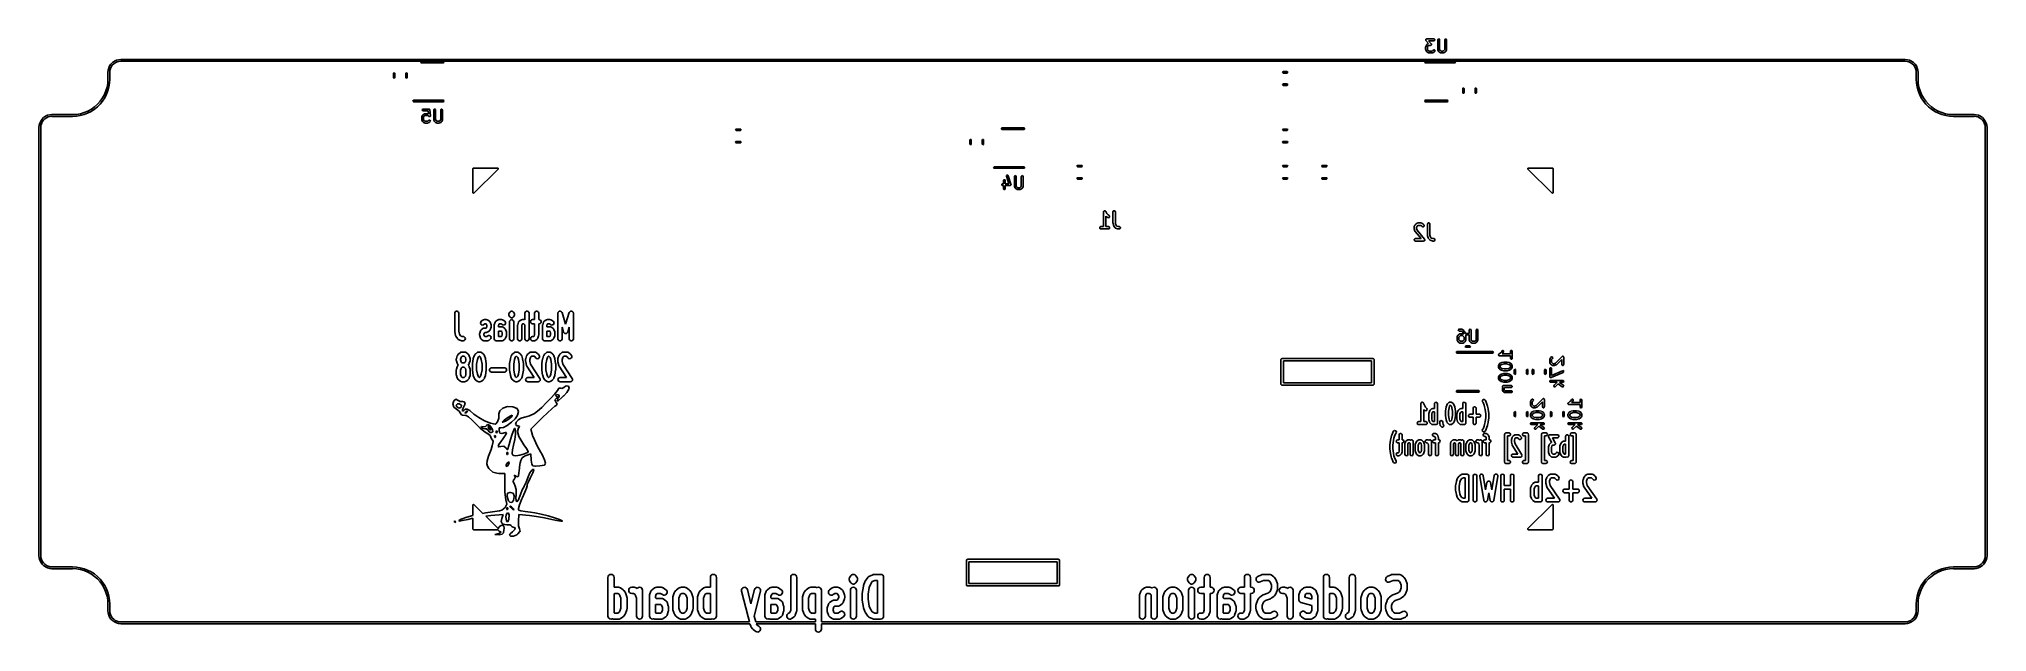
# Model space of a CAD drawing. Extents: x 69 to 231, y -99 to -49.
import ezdxf

# ---------------------------------------------------------------- set-up
doc = ezdxf.new("R2010")
doc.units = 0
doc.layers.add('BLACK', color=7, linetype='CONTINUOUS')

msp = doc.modelspace()

# ---------------------------------------------------------------- linework, layer by layer
at = {"layer": 'BLACK', "linetype": 'CONTINUOUS'}
for p, q in [((184.117, -49.5394), (184.12, -49.5342)), ((184.12, -49.5593), (184.117, -49.5394)), ((184.119, -49.5282), (184.132, -49.5124)), ((184.12, -49.5342), (184.119, -49.5282)), ((184.121, -49.5795), (184.12, -49.5593)), ((184.125, -49.5868), (184.121, -49.5795)), ((184.126, -49.5899), (184.125, -49.5868)), ((184.128, -49.5921), (184.126, -49.5899)), ((184.134, -49.6018), (184.128, -49.5921)), ((184.132, -49.5124), (184.142, -49.4949)), ((184.362, -49.862), (184.134, -49.6018)), ((184.142, -49.4949), (184.148, -49.4929)), ((184.148, -49.4929), (184.152, -49.4882)), ((184.152, -49.4882), (184.171, -49.4843)), ((184.171, -49.4843), (184.19, -49.4774)), ((184.19, -49.4774), (184.81, -49.4774)), ((184.233, -49.9279), (184.251, -49.9151)), ((184.251, -49.9151), (184.252, -49.9139)), ((184.252, -49.9139), (184.347, -49.8663)), ((184.347, -49.8663), (184.362, -49.862)), ((184.81, -49.6274), (184.356, -49.6274)), ((184.356, -49.6274), (184.58, -49.8839)), ((184.58, -49.8839), (184.586, -49.8936)), ((184.586, -49.8936), (184.589, -49.8958)), ((184.589, -49.8958), (184.589, -49.8989)), ((184.589, -49.8989), (184.594, -49.9062)), ((184.594, -49.9062), (184.594, -49.9264)), ((184.81, -49.4774), (184.835, -49.4819)), ((184.858, -49.6098), (184.81, -49.6274)), ((184.835, -49.4819), (184.874, -49.5149)), ((184.883, -49.5654), (184.858, -49.6098)), ((184.874, -49.5149), (184.883, -49.5654)), ((185.115, -49.5524), (185.12, -49.5267)), ((185.115, -50.3619), (185.115, -49.5524)), ((185.12, -49.5267), (185.153, -49.4874)), ((185.153, -49.4874), (185.203, -49.4785)), ((185.203, -49.4785), (185.248, -49.5042)), ((185.248, -49.5042), (185.265, -49.5524)), ((185.265, -49.5524), (185.265, -50.3442)), ((185.687, -49.5524), (185.691, -49.5267)), ((185.687, -50.3442), (185.687, -49.5524)), ((185.691, -49.5267), (185.724, -49.4874)), ((185.724, -49.4874), (185.775, -49.4785)), ((185.775, -49.4785), (185.819, -49.5042)), ((185.819, -49.5042), (185.837, -49.5524)), ((185.837, -49.5524), (185.837, -50.3619)), ((75.4265, -51.559), (75.559, -51.4265)), ((75.559, -51.4265), (75.7125, -51.319)), ((75.7857, -51.4459), (75.6531, -51.5387)), ((75.7125, -51.319), (75.8823, -51.2398)), ((75.9324, -51.3775), (75.7857, -51.4459)), ((75.8823, -51.2398), (76.0633, -51.1913)), ((76.0888, -51.3356), (75.9324, -51.3775)), ((76.0633, -51.1913), (76.25, -51.175)), ((76.2366, -51.3226), (76.0888, -51.3356)), ((76.25, -51.325), (76.2366, -51.3226)), ((76.25, -51.175), (147.25, -51.175)), ((147.25, -51.325), (76.25, -51.325)), ((101.04, -51.39), (101.058, -51.3476)), ((101.058, -51.4324), (101.04, -51.39)), ((101.058, -51.3476), (101.1, -51.33)), ((101.1, -51.45), (101.058, -51.4324)), ((101.1, -51.33), (102.9, -51.33)), ((102.9, -51.45), (101.1, -51.45)), ((102.9, -51.33), (102.942, -51.3476)), ((102.942, -51.4324), (102.9, -51.45)), ((102.942, -51.3476), (102.96, -51.39)), ((102.96, -51.39), (102.942, -51.4324)), ((147.25, -51.175), (152.75, -51.175)), ((152.75, -51.325), (147.25, -51.325)), ((152.75, -51.175), (223.75, -51.175)), ((223.75, -51.325), (152.75, -51.325)), ((184.04, -51.39), (184.058, -51.3476)), ((184.058, -51.4324), (184.04, -51.39)), ((184.058, -51.3476), (184.1, -51.33)), ((184.1, -51.45), (184.058, -51.4324)), ((184.1, -51.33), (186.55, -51.33)), ((186.55, -51.45), (184.1, -51.45)), ((184.115, -50.1238), (184.12, -50.0982)), ((184.115, -50.3619), (184.115, -50.1238)), ((184.117, -50.3661), (184.115, -50.3619)), ((184.116, -50.3705), (184.117, -50.3661)), ((184.123, -50.3954), (184.116, -50.3705)), ((184.12, -50.0982), (184.123, -50.0947)), ((184.123, -50.0903), (184.171, -49.995)), ((184.123, -50.0947), (184.123, -50.0903)), ((184.171, -50.4907), (184.123, -50.3954)), ((184.171, -49.995), (184.184, -49.977)), ((184.172, -50.4918), (184.171, -50.4907)), ((184.185, -50.5102), (184.172, -50.4918)), ((184.184, -49.977), (184.185, -49.9755)), ((184.185, -49.9755), (184.233, -49.9279)), ((184.233, -50.5578), (184.185, -50.5102)), ((184.234, -50.5585), (184.233, -50.5578)), ((184.252, -50.5718), (184.234, -50.5585)), ((184.347, -50.6195), (184.252, -50.5718)), ((184.3, -50.073), (184.265, -50.1415)), ((184.265, -50.1415), (184.265, -50.3442)), ((184.265, -50.3442), (184.3, -50.4127)), ((184.33, -50.0426), (184.3, -50.073)), ((184.3, -50.4127), (184.33, -50.4431)), ((184.399, -50.0083), (184.33, -50.0426)), ((184.33, -50.4431), (184.399, -50.4774)), ((184.352, -50.62), (184.347, -50.6195)), ((184.355, -50.6229), (184.352, -50.62)), ((184.381, -50.6274), (184.355, -50.6229)), ((184.667, -50.6274), (184.381, -50.6274)), ((184.524, -50.0083), (184.399, -50.0083)), ((184.399, -50.4774), (184.649, -50.4774)), ((184.543, -50.0014), (184.524, -50.0083)), ((184.563, -49.9975), (184.543, -50.0014)), ((184.566, -49.9928), (184.563, -49.9975)), ((184.572, -49.9908), (184.566, -49.9928)), ((184.582, -49.9733), (184.572, -49.9908)), ((184.595, -49.9575), (184.582, -49.9733)), ((184.594, -49.9264), (184.598, -49.9464)), ((184.598, -49.9464), (184.595, -49.9515)), ((184.595, -49.9515), (184.595, -49.9575)), ((184.649, -50.4774), (184.717, -50.4431)), ((184.671, -50.6258), (184.667, -50.6274)), ((184.675, -50.6269), (184.671, -50.6258)), ((184.7, -50.6195), (184.675, -50.6269)), ((184.795, -50.5718), (184.7, -50.6195)), ((184.717, -50.4431), (184.756, -50.4041)), ((184.756, -50.4041), (184.778, -50.3892)), ((184.778, -50.3892), (184.829, -50.3847)), ((184.797, -50.5707), (184.795, -50.5718)), ((184.815, -50.5578), (184.797, -50.5707)), ((184.863, -50.5102), (184.815, -50.5578)), ((184.829, -50.3847), (184.871, -50.4141)), ((184.884, -50.4637), (184.863, -50.5102)), ((184.871, -50.4141), (184.884, -50.4637)), ((185.117, -50.3661), (185.115, -50.3619)), ((185.116, -50.3705), (185.117, -50.3661)), ((185.123, -50.3954), (185.116, -50.3705)), ((185.171, -50.4907), (185.123, -50.3954)), ((185.172, -50.4918), (185.171, -50.4907)), ((185.185, -50.5102), (185.172, -50.4918)), ((185.233, -50.5578), (185.185, -50.5102)), ((185.234, -50.5585), (185.233, -50.5578)), ((185.252, -50.5718), (185.234, -50.5585)), ((185.347, -50.6195), (185.252, -50.5718)), ((185.265, -50.3442), (185.3, -50.4127)), ((185.3, -50.4127), (185.33, -50.4431)), ((185.33, -50.4431), (185.399, -50.4774)), ((185.352, -50.62), (185.347, -50.6195)), ((185.355, -50.6229), (185.352, -50.62)), ((185.381, -50.6274), (185.355, -50.6229)), ((185.571, -50.6274), (185.381, -50.6274)), ((185.399, -50.4774), (185.554, -50.4774)), ((185.554, -50.4774), (185.622, -50.4431)), ((185.576, -50.6258), (185.571, -50.6274)), ((185.58, -50.6269), (185.576, -50.6258)), ((185.605, -50.6195), (185.58, -50.6269)), ((185.7, -50.5718), (185.605, -50.6195)), ((185.622, -50.4431), (185.653, -50.4127)), ((185.653, -50.4127), (185.687, -50.3442)), ((185.701, -50.5707), (185.7, -50.5718)), ((185.72, -50.5578), (185.701, -50.5707)), ((185.767, -50.5102), (185.72, -50.5578)), ((185.768, -50.5087), (185.767, -50.5102)), ((185.781, -50.4907), (185.768, -50.5087)), ((185.829, -50.3954), (185.781, -50.4907)), ((185.832, -50.3876), (185.829, -50.391)), ((185.829, -50.391), (185.829, -50.3954)), ((185.837, -50.3619), (185.832, -50.3876)), ((186.55, -51.33), (186.592, -51.3476)), ((186.592, -51.4324), (186.55, -51.45)), ((186.592, -51.3476), (186.61, -51.39)), ((186.61, -51.39), (186.592, -51.4324)), ((223.75, -51.175), (223.937, -51.1913)), ((223.759, -51.3222), (223.75, -51.325)), ((223.911, -51.3356), (223.759, -51.3222)), ((224.068, -51.3775), (223.911, -51.3356)), ((223.937, -51.1913), (224.118, -51.2398)), ((224.214, -51.4459), (224.068, -51.3775)), ((224.118, -51.2398), (224.287, -51.319)), ((224.347, -51.5387), (224.214, -51.4459)), ((224.287, -51.319), (224.441, -51.4265)), ((224.441, -51.4265), (224.573, -51.559)), ((75.1062, -53.4519), (75.1612, -53.128)), ((75.1612, -53.128), (75.1789, -52.8121)), ((75.175, -52.25), (75.1913, -52.0633)), ((75.175, -52.8), (75.175, -52.25)), ((75.1789, -52.8121), (75.175, -52.8)), ((75.1913, -52.0633), (75.2398, -51.8823)), ((75.2398, -51.8823), (75.319, -51.7125)), ((75.3082, -53.1214), (75.2578, -53.4393)), ((75.325, -52.8), (75.3082, -53.1214)), ((75.319, -51.7125), (75.4265, -51.559)), ((75.3356, -52.0888), (75.3222, -52.2414)), ((75.3222, -52.2414), (75.325, -52.25)), ((75.325, -52.25), (75.325, -52.8)), ((75.3775, -51.9324), (75.3356, -52.0888)), ((75.4459, -51.7857), (75.3775, -51.9324)), ((75.5387, -51.6531), (75.4459, -51.7857)), ((75.6531, -51.5387), (75.5387, -51.6531)), ((98.78, -52.3372), (98.7976, -52.2948)), ((98.78, -52.6628), (98.78, -52.3372)), ((98.7976, -52.7052), (98.78, -52.6628)), ((98.7976, -52.2948), (98.84, -52.2772)), ((98.84, -52.7228), (98.7976, -52.7052)), ((98.84, -52.2772), (98.8824, -52.2948)), ((98.8824, -52.7052), (98.84, -52.7228)), ((98.8824, -52.2948), (98.9, -52.3372)), ((98.9, -52.6628), (98.8824, -52.7052)), ((98.9, -52.3372), (98.9, -52.6628)), ((99.8, -52.3372), (99.8176, -52.2948)), ((99.8, -52.6628), (99.8, -52.3372)), ((99.8176, -52.7052), (99.8, -52.6628)), ((99.8176, -52.2948), (99.86, -52.2772)), ((99.86, -52.7228), (99.8176, -52.7052)), ((99.86, -52.2772), (99.9024, -52.2948)), ((99.9024, -52.7052), (99.86, -52.7228)), ((99.9024, -52.2948), (99.92, -52.3372)), ((99.92, -52.6628), (99.9024, -52.7052)), ((99.92, -52.3372), (99.92, -52.6628)), ((172.277, -52.24), (172.295, -52.1976)), ((172.295, -52.2824), (172.277, -52.24)), ((172.295, -52.1976), (172.337, -52.18)), ((172.337, -52.3), (172.295, -52.2824)), ((172.337, -52.18), (172.663, -52.18)), ((172.663, -52.3), (172.337, -52.3)), ((172.663, -52.18), (172.705, -52.1976)), ((172.705, -52.2824), (172.663, -52.3)), ((172.705, -52.1976), (172.723, -52.24)), ((172.723, -52.24), (172.705, -52.2824)), ((224.461, -51.6531), (224.347, -51.5387)), ((224.554, -51.7857), (224.461, -51.6531)), ((224.623, -51.9324), (224.554, -51.7857)), ((224.573, -51.559), (224.681, -51.7125)), ((224.664, -52.0888), (224.623, -51.9324)), ((224.677, -52.2366), (224.664, -52.0888)), ((224.675, -52.25), (224.677, -52.2366)), ((224.675, -52.8), (224.675, -52.25)), ((224.692, -53.1214), (224.675, -52.8)), ((224.681, -51.7125), (224.76, -51.8823)), ((224.742, -53.4393), (224.692, -53.1214)), ((224.76, -51.8823), (224.809, -52.0633)), ((224.809, -52.0633), (224.825, -52.25)), ((224.825, -52.8), (224.822, -52.8198)), ((224.822, -52.8198), (224.839, -53.128)), ((224.825, -52.25), (224.825, -52.8)), ((224.839, -53.128), (224.894, -53.4519)), ((74.3215, -54.8715), (74.5405, -54.6266)), ((74.7377, -54.6074), (74.5352, -54.8576)), ((74.5405, -54.6266), (74.7306, -54.3586)), ((74.7306, -54.3586), (74.8895, -54.0711)), ((74.913, -54.3375), (74.7377, -54.6074)), ((74.8895, -54.0711), (75.0152, -53.7676)), ((75.0592, -54.0507), (74.913, -54.3375)), ((75.0152, -53.7676), (75.1062, -53.4519)), ((75.1745, -53.7502), (75.0592, -54.0507)), ((75.2578, -53.4393), (75.1745, -53.7502)), ((100.39, -54.61), (100.408, -54.5676)), ((100.408, -54.6524), (100.39, -54.61)), ((100.408, -54.5676), (100.45, -54.55)), ((100.45, -54.67), (100.408, -54.6524)), ((100.45, -54.55), (102.9, -54.55)), ((102.9, -54.67), (100.45, -54.67)), ((102.9, -54.55), (102.942, -54.5676)), ((102.942, -54.6524), (102.9, -54.67)), ((102.942, -54.5676), (102.96, -54.61)), ((102.96, -54.61), (102.942, -54.6524)), ((172.277, -53.26), (172.295, -53.2176)), ((172.295, -53.3024), (172.277, -53.26)), ((172.295, -53.2176), (172.337, -53.2)), ((172.337, -53.32), (172.295, -53.3024)), ((172.337, -53.2), (172.663, -53.2)), ((172.663, -53.32), (172.337, -53.32)), ((172.663, -53.2), (172.705, -53.2176)), ((172.705, -53.3024), (172.663, -53.32)), ((172.705, -53.2176), (172.723, -53.26)), ((172.723, -53.26), (172.705, -53.3024)), ((184.04, -54.61), (184.058, -54.5676)), ((184.058, -54.6524), (184.04, -54.61)), ((184.058, -54.5676), (184.1, -54.55)), ((184.1, -54.67), (184.058, -54.6524)), ((184.1, -54.55), (185.9, -54.55)), ((185.9, -54.67), (184.1, -54.67)), ((185.9, -54.55), (185.942, -54.5676)), ((185.942, -54.6524), (185.9, -54.67)), ((185.942, -54.5676), (185.96, -54.61)), ((185.96, -54.61), (185.942, -54.6524)), ((187.18, -53.5872), (187.198, -53.5448)), ((187.18, -53.9128), (187.18, -53.5872)), ((187.198, -53.9552), (187.18, -53.9128)), ((187.198, -53.5448), (187.24, -53.5272)), ((187.24, -53.9728), (187.198, -53.9552)), ((187.24, -53.5272), (187.282, -53.5448)), ((187.282, -53.9552), (187.24, -53.9728)), ((187.282, -53.5448), (187.3, -53.5872)), ((187.3, -53.9128), (187.282, -53.9552)), ((187.3, -53.5872), (187.3, -53.9128)), ((188.2, -53.5872), (188.218, -53.5448)), ((188.2, -53.9128), (188.2, -53.5872)), ((188.218, -53.9552), (188.2, -53.9128)), ((188.218, -53.5448), (188.26, -53.5272)), ((188.26, -53.9728), (188.218, -53.9552)), ((188.26, -53.5272), (188.302, -53.5448)), ((188.302, -53.9552), (188.26, -53.9728)), ((188.302, -53.5448), (188.32, -53.5872)), ((188.32, -53.9128), (188.302, -53.9552)), ((188.32, -53.5872), (188.32, -53.9128)), ((224.826, -53.7502), (224.742, -53.4393)), ((224.941, -54.0507), (224.826, -53.7502)), ((224.894, -53.4519), (224.985, -53.7676)), ((225.087, -54.3375), (224.941, -54.0507)), ((224.985, -53.7676), (225.111, -54.0711)), ((225.262, -54.6074), (225.087, -54.3375)), ((225.111, -54.0711), (225.269, -54.3586)), ((225.465, -54.8576), (225.262, -54.6074)), ((225.269, -54.3586), (225.46, -54.6266)), ((225.46, -54.6266), (225.678, -54.8715)), ((69.5398, -56.4323), (69.619, -56.2625)), ((69.619, -56.2625), (69.7265, -56.109)), ((69.7459, -56.3357), (69.6775, -56.4824)), ((69.7265, -56.109), (69.859, -55.9765)), ((69.8387, -56.2032), (69.7459, -56.3357)), ((69.9531, -56.0887), (69.8387, -56.2032)), ((69.859, -55.9765), (70.0125, -55.869)), ((70.0857, -55.9959), (69.9531, -56.0887)), ((70.0125, -55.869), (70.1823, -55.7898)), ((70.2324, -55.9275), (70.0857, -55.9959)), ((70.1823, -55.7898), (70.3633, -55.7413)), ((70.3888, -55.8856), (70.2324, -55.9275)), ((70.3633, -55.7413), (70.55, -55.725)), ((70.5366, -55.8726), (70.3888, -55.8856)), ((70.55, -55.875), (70.5366, -55.8726)), ((70.55, -55.725), (72.25, -55.725)), ((72.25, -55.875), (70.55, -55.875)), ((72.25, -55.725), (72.2698, -55.7285)), ((72.5714, -55.8582), (72.25, -55.875)), ((72.2698, -55.7285), (72.578, -55.7112)), ((72.8893, -55.8078), (72.5714, -55.8582)), ((72.578, -55.7112), (72.9019, -55.6562)), ((73.2002, -55.7245), (72.8893, -55.8078)), ((72.9019, -55.6562), (73.2176, -55.5652)), ((73.5007, -55.6092), (73.2002, -55.7245)), ((73.2176, -55.5652), (73.5211, -55.4395)), ((73.7875, -55.463), (73.5007, -55.6092)), ((73.5211, -55.4395), (73.8086, -55.2806)), ((74.0574, -55.2877), (73.7875, -55.463)), ((73.8086, -55.2806), (74.0766, -55.0905)), ((74.3076, -55.0852), (74.0574, -55.2877)), ((74.0766, -55.0905), (74.3215, -54.8715)), ((74.5352, -54.8576), (74.3076, -55.0852)), ((101.115, -55.9238), (101.12, -55.8982)), ((101.115, -56.1619), (101.115, -55.9238)), ((101.117, -56.1661), (101.115, -56.1619)), ((101.116, -56.1705), (101.117, -56.1661)), ((101.123, -56.1954), (101.116, -56.1705)), ((101.12, -55.8982), (101.123, -55.8947)), ((101.123, -55.8903), (101.171, -55.795)), ((101.123, -55.8947), (101.123, -55.8903)), ((101.171, -56.2907), (101.123, -56.1954)), ((101.164, -55.3394), (101.19, -55.2949)), ((101.173, -55.3899), (101.164, -55.3394)), ((101.171, -55.795), (101.184, -55.777)), ((101.172, -56.2918), (101.171, -56.2907)), ((101.185, -56.3102), (101.172, -56.2918)), ((101.212, -55.4229), (101.173, -55.3899)), ((101.184, -55.777), (101.185, -55.7755)), ((101.185, -55.7755), (101.233, -55.7279)), ((101.233, -56.3578), (101.185, -56.3102)), ((101.19, -55.2949), (101.238, -55.2774)), ((101.238, -55.4274), (101.212, -55.4229)), ((101.233, -55.7279), (101.251, -55.7151)), ((101.234, -56.3585), (101.233, -56.3578)), ((101.252, -56.3718), (101.234, -56.3585)), ((101.238, -55.2774), (101.714, -55.2774)), ((101.646, -55.4274), (101.238, -55.4274)), ((101.251, -55.7151), (101.252, -55.7139)), ((101.252, -55.7139), (101.347, -55.6663)), ((101.3, -55.873), (101.265, -55.9415)), ((101.265, -55.9415), (101.265, -56.1442)), ((101.265, -56.1442), (101.3, -56.2127)), ((101.33, -55.8426), (101.3, -55.873)), ((101.3, -56.2127), (101.33, -56.2431)), ((101.399, -55.8083), (101.33, -55.8426)), ((101.33, -56.2431), (101.399, -56.2774)), ((101.347, -55.6663), (101.372, -55.6588)), ((101.372, -55.6588), (101.377, -55.6599)), ((101.377, -55.6599), (101.381, -55.6583)), ((101.381, -55.6583), (101.619, -55.6583)), ((101.601, -55.8083), (101.399, -55.8083)), ((101.399, -56.2774), (101.601, -56.2774)), ((101.67, -55.8426), (101.601, -55.8083)), ((101.601, -56.2774), (101.67, -56.2431)), ((101.619, -55.6583), (101.645, -55.6629)), ((101.645, -55.6629), (101.648, -55.6657)), ((101.671, -55.6756), (101.646, -55.4274)), ((101.648, -55.6657), (101.653, -55.6663)), ((101.653, -55.6663), (101.671, -55.6756)), ((101.709, -55.8816), (101.67, -55.8426)), ((101.67, -56.2431), (101.709, -56.2041)), ((101.709, -55.8818), (101.709, -55.8816)), ((101.71, -55.8823), (101.709, -55.8818)), ((101.709, -56.2041), (101.73, -56.1892)), ((101.733, -55.8926), (101.71, -55.8823)), ((101.714, -55.2774), (101.718, -55.2781)), ((101.718, -55.2781), (101.72, -55.2776)), ((101.72, -55.2776), (101.723, -55.2789)), ((101.723, -55.2789), (101.74, -55.2819)), ((101.73, -56.1892), (101.781, -56.1847)), ((101.755, -55.9033), (101.733, -55.8926)), ((101.74, -55.2819), (101.752, -55.2921)), ((101.767, -56.3578), (101.749, -56.3707)), ((101.752, -55.2921), (101.767, -55.2987)), ((101.756, -55.9032), (101.755, -55.9033)), ((101.781, -55.8965), (101.756, -55.9034)), ((101.756, -55.9034), (101.756, -55.9032)), ((101.767, -55.2987), (101.771, -55.3081)), ((101.815, -56.3102), (101.767, -56.3578)), ((101.771, -55.3081), (101.779, -55.3149)), ((101.779, -55.3149), (101.782, -55.3306)), ((101.805, -55.89), (101.781, -55.8965)), ((101.781, -56.1847), (101.823, -56.2141)), ((101.782, -55.3306), (101.789, -55.3449)), ((101.789, -55.3449), (101.837, -55.8211)), ((101.806, -55.8895), (101.805, -55.8896)), ((101.805, -55.8896), (101.805, -55.89)), ((101.82, -55.8686), (101.806, -55.8895)), ((101.837, -56.2637), (101.815, -56.3102)), ((101.834, -55.848), (101.82, -55.8686)), ((101.823, -56.2141), (101.837, -56.2637)), ((101.835, -55.8471), (101.834, -55.8475)), ((101.834, -55.8475), (101.834, -55.848)), ((101.837, -55.8211), (101.835, -55.8471)), ((102.115, -55.3524), (102.12, -55.3267)), ((102.115, -56.1619), (102.115, -55.3524)), ((102.117, -56.1661), (102.115, -56.1619)), ((102.116, -56.1705), (102.117, -56.1661)), ((102.123, -56.1954), (102.116, -56.1705)), ((102.12, -55.3267), (102.153, -55.2874)), ((102.171, -56.2907), (102.123, -56.1954)), ((102.153, -55.2874), (102.203, -55.2785)), ((102.172, -56.2918), (102.171, -56.2907)), ((102.185, -56.3102), (102.172, -56.2918)), ((102.233, -56.3578), (102.185, -56.3102)), ((102.203, -55.2785), (102.248, -55.3042)), ((102.234, -56.3585), (102.233, -56.3578)), ((102.252, -56.3718), (102.234, -56.3585)), ((102.248, -55.3042), (102.265, -55.3524)), ((102.265, -55.3524), (102.265, -56.1442)), ((102.265, -56.1442), (102.3, -56.2127)), ((102.3, -56.2127), (102.33, -56.2431)), ((102.33, -56.2431), (102.399, -56.2774)), ((102.399, -56.2774), (102.554, -56.2774)), ((102.554, -56.2774), (102.622, -56.2431)), ((102.622, -56.2431), (102.653, -56.2127)), ((102.653, -56.2127), (102.687, -56.1442)), ((102.687, -55.3524), (102.691, -55.3267)), ((102.687, -56.1442), (102.687, -55.3524)), ((102.691, -55.3267), (102.724, -55.2874)), ((102.72, -56.3578), (102.701, -56.3707)), ((102.767, -56.3102), (102.72, -56.3578)), ((102.724, -55.2874), (102.775, -55.2785)), ((102.768, -56.3087), (102.767, -56.3102)), ((102.781, -56.2907), (102.768, -56.3087)), ((102.775, -55.2785), (102.819, -55.3042)), ((102.829, -56.1954), (102.781, -56.2907)), ((102.819, -55.3042), (102.837, -55.3524)), ((102.832, -56.1876), (102.829, -56.191)), ((102.829, -56.191), (102.829, -56.1954)), ((102.837, -56.1619), (102.832, -56.1876)), ((102.837, -55.3524), (102.837, -56.1619)), ((225.692, -55.0852), (225.465, -54.8576)), ((225.678, -54.8715), (225.923, -55.0905)), ((225.943, -55.2877), (225.692, -55.0852)), ((225.923, -55.0905), (226.191, -55.2806)), ((226.212, -55.463), (225.943, -55.2877)), ((226.191, -55.2806), (226.479, -55.4395)), ((226.499, -55.6092), (226.212, -55.463)), ((226.479, -55.4395), (226.782, -55.5652)), ((226.8, -55.7245), (226.499, -55.6092)), ((226.782, -55.5652), (227.098, -55.6562)), ((227.111, -55.8078), (226.8, -55.7245)), ((227.098, -55.6562), (227.422, -55.7112)), ((227.429, -55.8582), (227.111, -55.8078)), ((227.422, -55.7112), (227.738, -55.7289)), ((227.75, -55.875), (227.429, -55.8582)), ((227.738, -55.7289), (227.75, -55.725)), ((227.75, -55.725), (229.45, -55.725)), ((229.45, -55.875), (227.75, -55.875)), ((229.45, -55.725), (229.637, -55.7413)), ((229.459, -55.8722), (229.45, -55.875)), ((229.611, -55.8856), (229.459, -55.8722)), ((229.768, -55.9275), (229.611, -55.8856)), ((229.637, -55.7413), (229.818, -55.7898)), ((229.914, -55.9959), (229.768, -55.9275)), ((229.818, -55.7898), (229.987, -55.869)), ((230.047, -56.0887), (229.914, -55.9959)), ((229.987, -55.869), (230.141, -55.9765)), ((230.161, -56.2032), (230.047, -56.0887)), ((230.141, -55.9765), (230.273, -56.109)), ((230.254, -56.3357), (230.161, -56.2032)), ((230.323, -56.4824), (230.254, -56.3357)), ((230.273, -56.109), (230.381, -56.2625)), ((230.381, -56.2625), (230.46, -56.4323)), ((69.475, -56.8), (69.4913, -56.6133)), ((69.475, -92.2), (69.475, -56.8)), ((69.4913, -56.6133), (69.5398, -56.4323)), ((69.6356, -56.6388), (69.6222, -56.7914)), ((69.6222, -56.7914), (69.625, -56.8)), ((69.625, -56.8), (69.625, -92.2)), ((69.6775, -56.4824), (69.6356, -56.6388)), ((101.347, -56.4195), (101.252, -56.3718)), ((101.352, -56.42), (101.347, -56.4195)), ((101.355, -56.4229), (101.352, -56.42)), ((101.381, -56.4274), (101.355, -56.4229)), ((101.619, -56.4274), (101.381, -56.4274)), ((101.623, -56.4258), (101.619, -56.4274)), ((101.628, -56.4269), (101.623, -56.4258)), ((101.653, -56.4195), (101.628, -56.4269)), ((101.748, -56.3718), (101.653, -56.4195)), ((101.749, -56.3707), (101.748, -56.3718)), ((102.347, -56.4195), (102.252, -56.3718)), ((102.352, -56.42), (102.347, -56.4195)), ((102.355, -56.4229), (102.352, -56.42)), ((102.381, -56.4274), (102.355, -56.4229)), ((102.571, -56.4274), (102.381, -56.4274)), ((102.576, -56.4258), (102.571, -56.4274)), ((102.58, -56.4269), (102.576, -56.4258)), ((102.605, -56.4195), (102.58, -56.4269)), ((102.7, -56.3718), (102.605, -56.4195)), ((102.701, -56.3707), (102.7, -56.3718)), ((127.065, -56.99), (127.082, -56.9476)), ((127.082, -57.0324), (127.065, -56.99)), ((127.065, -58.01), (127.082, -57.9676)), ((127.082, -56.9476), (127.125, -56.93)), ((127.125, -57.05), (127.082, -57.0324)), ((127.082, -57.9676), (127.125, -57.95)), ((127.125, -56.93), (127.45, -56.93)), ((127.45, -57.05), (127.125, -57.05)), ((127.125, -57.95), (127.45, -57.95)), ((127.45, -56.93), (127.493, -56.9476)), ((127.493, -57.0324), (127.45, -57.05)), ((127.45, -57.95), (127.493, -57.9676)), ((127.493, -56.9476), (127.51, -56.99)), ((127.51, -56.99), (127.493, -57.0324)), ((127.493, -57.9676), (127.51, -58.01)), ((146.43, -57.8372), (146.448, -57.7948)), ((146.43, -58.1628), (146.43, -57.8372)), ((146.448, -57.7948), (146.49, -57.7772)), ((146.49, -57.7772), (146.532, -57.7948)), ((146.532, -57.7948), (146.55, -57.8372)), ((146.55, -57.8372), (146.55, -58.1628)), ((147.45, -57.8372), (147.468, -57.7948)), ((147.45, -58.1628), (147.45, -57.8372)), ((147.468, -57.7948), (147.51, -57.7772)), ((147.51, -57.7772), (147.552, -57.7948)), ((147.552, -57.7948), (147.57, -57.8372)), ((147.57, -57.8372), (147.57, -58.1628)), ((149.04, -56.89), (149.058, -56.8476)), ((149.058, -56.9324), (149.04, -56.89)), ((149.058, -56.8476), (149.1, -56.83)), ((149.1, -56.95), (149.058, -56.9324)), ((149.1, -56.83), (150.9, -56.83)), ((150.9, -56.95), (149.1, -56.95)), ((150.9, -56.83), (150.942, -56.8476)), ((150.942, -56.9324), (150.9, -56.95)), ((150.942, -56.8476), (150.96, -56.89)), ((150.96, -56.89), (150.942, -56.9324)), ((172.277, -56.99), (172.295, -56.9476)), ((172.295, -57.0324), (172.277, -56.99)), ((172.277, -58.01), (172.295, -57.9676)), ((172.295, -56.9476), (172.337, -56.93)), ((172.337, -57.05), (172.295, -57.0324)), ((172.295, -57.9676), (172.337, -57.95)), ((172.337, -56.93), (172.663, -56.93)), ((172.663, -57.05), (172.337, -57.05)), ((172.337, -57.95), (172.663, -57.95)), ((172.663, -56.93), (172.705, -56.9476)), ((172.705, -57.0324), (172.663, -57.05)), ((172.663, -57.95), (172.705, -57.9676)), ((172.705, -56.9476), (172.723, -56.99)), ((172.723, -56.99), (172.705, -57.0324)), ((172.705, -57.9676), (172.723, -58.01)), ((230.364, -56.6388), (230.323, -56.4824)), ((230.377, -56.7866), (230.364, -56.6388)), ((230.375, -56.8), (230.377, -56.7866)), ((230.375, -92.2), (230.375, -56.8)), ((230.46, -56.4323), (230.509, -56.6133)), ((230.509, -56.6133), (230.525, -56.8)), ((230.525, -56.8), (230.525, -92.2)), ((127.082, -58.0524), (127.065, -58.01)), ((127.125, -58.07), (127.082, -58.0524)), ((127.45, -58.07), (127.125, -58.07)), ((127.493, -58.0524), (127.45, -58.07)), ((127.51, -58.01), (127.493, -58.0524)), ((146.448, -58.2052), (146.43, -58.1628)), ((146.49, -58.2228), (146.448, -58.2052)), ((146.532, -58.2052), (146.49, -58.2228)), ((146.55, -58.1628), (146.532, -58.2052)), ((147.468, -58.2052), (147.45, -58.1628)), ((147.51, -58.2228), (147.468, -58.2052)), ((147.552, -58.2052), (147.51, -58.2228)), ((147.57, -58.1628), (147.552, -58.2052)), ((172.295, -58.0524), (172.277, -58.01)), ((172.337, -58.07), (172.295, -58.0524)), ((172.663, -58.07), (172.337, -58.07)), ((172.705, -58.0524), (172.663, -58.07)), ((172.723, -58.01), (172.705, -58.0524)), ((105.35, -60.2), (105.365, -60.1646)), ((105.35, -62.2), (105.35, -60.2)), ((105.365, -60.1646), (105.4, -60.15)), ((105.4, -60.15), (107.4, -60.15)), ((107.435, -60.2354), (105.435, -62.2354)), ((107.4, -60.15), (107.435, -60.1646)), ((107.435, -60.1646), (107.45, -60.2)), ((107.45, -60.2), (107.435, -60.2354)), ((148.39, -60.11), (148.408, -60.0676)), ((148.408, -60.1524), (148.39, -60.11)), ((148.408, -60.0676), (148.45, -60.05)), ((148.45, -60.17), (148.408, -60.1524)), ((148.45, -60.05), (150.9, -60.05)), ((150.9, -60.17), (148.45, -60.17)), ((149.211, -61.1857), (149.215, -61.1601)), ((149.211, -61.444), (149.211, -61.1857)), ((149.215, -61.1601), (149.248, -61.1208)), ((149.248, -61.1208), (149.299, -61.1119)), ((149.299, -61.1119), (149.343, -61.1375)), ((149.343, -61.1375), (149.361, -61.1857)), ((149.361, -61.1857), (149.361, -61.444)), ((149.449, -60.8027), (149.468, -60.755)), ((149.453, -60.8285), (149.449, -60.8027)), ((149.658, -61.444), (149.453, -60.8285)), ((149.468, -60.755), (149.513, -60.7306)), ((149.513, -60.7306), (149.563, -60.7409)), ((149.563, -60.7409), (149.595, -60.781)), ((149.595, -60.781), (149.833, -61.4953)), ((150.115, -60.8524), (150.12, -60.8267)), ((150.115, -61.6619), (150.115, -60.8524)), ((150.12, -60.8267), (150.153, -60.7874)), ((150.153, -60.7874), (150.203, -60.7785)), ((150.203, -60.7785), (150.248, -60.8042)), ((150.248, -60.8042), (150.265, -60.8524)), ((150.265, -60.8524), (150.265, -61.6442)), ((150.687, -60.8524), (150.691, -60.8267)), ((150.687, -61.6442), (150.687, -60.8524)), ((150.691, -60.8267), (150.724, -60.7874)), ((150.724, -60.7874), (150.775, -60.7785)), ((150.775, -60.7785), (150.819, -60.8042)), ((150.819, -60.8042), (150.837, -60.8524)), ((150.837, -60.8524), (150.837, -61.6619)), ((150.9, -60.05), (150.942, -60.0676)), ((150.942, -60.1524), (150.9, -60.17)), ((150.942, -60.0676), (150.96, -60.11)), ((150.96, -60.11), (150.942, -60.1524)), ((155.277, -59.99), (155.295, -59.9476)), ((155.295, -60.0324), (155.277, -59.99)), ((155.277, -61.01), (155.295, -60.9676)), ((155.295, -61.0524), (155.277, -61.01)), ((155.295, -59.9476), (155.337, -59.93)), ((155.337, -60.05), (155.295, -60.0324)), ((155.295, -60.9676), (155.337, -60.95)), ((155.337, -61.07), (155.295, -61.0524)), ((155.337, -59.93), (155.663, -59.93)), ((155.663, -60.05), (155.337, -60.05)), ((155.337, -60.95), (155.663, -60.95)), ((155.663, -61.07), (155.337, -61.07)), ((155.663, -59.93), (155.705, -59.9476)), ((155.705, -60.0324), (155.663, -60.05)), ((155.663, -60.95), (155.705, -60.9676)), ((155.705, -61.0524), (155.663, -61.07)), ((155.705, -59.9476), (155.723, -59.99)), ((155.723, -59.99), (155.705, -60.0324)), ((155.705, -60.9676), (155.723, -61.01)), ((155.723, -61.01), (155.705, -61.0524)), ((172.277, -59.99), (172.295, -59.9476)), ((172.295, -60.0324), (172.277, -59.99)), ((172.277, -61.01), (172.295, -60.9676)), ((172.295, -61.0524), (172.277, -61.01)), ((172.295, -59.9476), (172.337, -59.93)), ((172.337, -60.05), (172.295, -60.0324)), ((172.295, -60.9676), (172.337, -60.95)), ((172.337, -61.07), (172.295, -61.0524)), ((172.337, -59.93), (172.663, -59.93)), ((172.663, -60.05), (172.337, -60.05)), ((172.337, -60.95), (172.663, -60.95)), ((172.663, -61.07), (172.337, -61.07)), ((172.663, -59.93), (172.705, -59.9476)), ((172.705, -60.0324), (172.663, -60.05)), ((172.663, -60.95), (172.705, -60.9676)), ((172.705, -61.0524), (172.663, -61.07)), ((172.705, -59.9476), (172.723, -59.99)), ((172.723, -59.99), (172.705, -60.0324)), ((172.705, -60.9676), (172.723, -61.01)), ((172.723, -61.01), (172.705, -61.0524)), ((175.527, -59.99), (175.545, -59.9476)), ((175.545, -60.0324), (175.527, -59.99)), ((175.527, -61.01), (175.545, -60.9676)), ((175.545, -61.0524), (175.527, -61.01)), ((175.545, -59.9476), (175.587, -59.93)), ((175.587, -60.05), (175.545, -60.0324)), ((175.545, -60.9676), (175.587, -60.95)), ((175.587, -61.07), (175.545, -61.0524)), ((175.587, -59.93), (175.913, -59.93)), ((175.913, -60.05), (175.587, -60.05)), ((175.587, -60.95), (175.913, -60.95)), ((175.913, -61.07), (175.587, -61.07)), ((175.913, -59.93), (175.955, -59.9476)), ((175.955, -60.0324), (175.913, -60.05)), ((175.913, -60.95), (175.955, -60.9676)), ((175.955, -61.0524), (175.913, -61.07)), ((175.955, -59.9476), (175.973, -59.99)), ((175.973, -59.99), (175.955, -60.0324)), ((175.955, -60.9676), (175.973, -61.01)), ((175.973, -61.01), (175.955, -61.0524)), ((192.55, -60.2), (192.565, -60.1646)), ((192.565, -60.2354), (192.55, -60.2)), ((192.565, -60.1646), (192.6, -60.15)), ((194.565, -62.2354), (192.565, -60.2354)), ((192.6, -60.15), (194.6, -60.15)), ((194.6, -60.15), (194.635, -60.1646)), ((194.635, -60.1646), (194.65, -60.2)), ((194.65, -60.2), (194.65, -62.2)), ((105.365, -62.2354), (105.35, -62.2)), ((105.4, -62.25), (105.365, -62.2354)), ((105.435, -62.2354), (105.4, -62.25)), ((149.069, -61.506), (149.095, -61.4616)), ((149.078, -61.5565), (149.069, -61.506)), ((149.117, -61.5895), (149.078, -61.5565)), ((149.095, -61.4616), (149.143, -61.444)), ((149.143, -61.594), (149.117, -61.5895)), ((149.143, -61.444), (149.211, -61.444)), ((149.211, -61.594), (149.143, -61.594)), ((149.211, -61.8524), (149.211, -61.594)), ((149.228, -61.9006), (149.211, -61.8524)), ((149.273, -61.9262), (149.228, -61.9006)), ((149.323, -61.9173), (149.273, -61.9262)), ((149.356, -61.878), (149.323, -61.9173)), ((149.361, -61.8524), (149.356, -61.878)), ((149.361, -61.444), (149.658, -61.444)), ((149.762, -61.594), (149.361, -61.594)), ((149.361, -61.594), (149.361, -61.8524)), ((149.767, -61.5921), (149.762, -61.594)), ((149.773, -61.5932), (149.767, -61.5921)), ((149.791, -61.5835), (149.773, -61.5932)), ((149.81, -61.5765), (149.791, -61.5835)), ((149.813, -61.5715), (149.81, -61.5765)), ((149.818, -61.5688), (149.813, -61.5715)), ((149.826, -61.5498), (149.818, -61.5688)), ((149.836, -61.5321), (149.826, -61.5498)), ((149.833, -61.4953), (149.837, -61.5211)), ((149.837, -61.5211), (149.835, -61.5264)), ((149.835, -61.5264), (149.836, -61.5321)), ((150.117, -61.6661), (150.115, -61.6619)), ((150.116, -61.6705), (150.117, -61.6661)), ((150.123, -61.6954), (150.116, -61.6705)), ((150.171, -61.7907), (150.123, -61.6954)), ((150.172, -61.7918), (150.171, -61.7907)), ((150.185, -61.8102), (150.172, -61.7918)), ((150.233, -61.8578), (150.185, -61.8102)), ((150.234, -61.8585), (150.233, -61.8578)), ((150.252, -61.8718), (150.234, -61.8585)), ((150.347, -61.9195), (150.252, -61.8718)), ((150.265, -61.6442), (150.3, -61.7127)), ((150.3, -61.7127), (150.33, -61.7431)), ((150.33, -61.7431), (150.399, -61.7774)), ((150.352, -61.92), (150.347, -61.9195)), ((150.355, -61.9229), (150.352, -61.92)), ((150.381, -61.9274), (150.355, -61.9229)), ((150.571, -61.9274), (150.381, -61.9274)), ((150.399, -61.7774), (150.554, -61.7774)), ((150.554, -61.7774), (150.622, -61.7431)), ((150.576, -61.9258), (150.571, -61.9274)), ((150.58, -61.9269), (150.576, -61.9258)), ((150.605, -61.9195), (150.58, -61.9269)), ((150.7, -61.8718), (150.605, -61.9195)), ((150.622, -61.7431), (150.653, -61.7127)), ((150.653, -61.7127), (150.687, -61.6442)), ((150.701, -61.8707), (150.7, -61.8718)), ((150.72, -61.8578), (150.701, -61.8707)), ((150.767, -61.8102), (150.72, -61.8578)), ((150.768, -61.8087), (150.767, -61.8102)), ((150.781, -61.7907), (150.768, -61.8087)), ((150.829, -61.6954), (150.781, -61.7907)), ((150.832, -61.6876), (150.829, -61.691)), ((150.829, -61.691), (150.829, -61.6954)), ((150.837, -61.6619), (150.832, -61.6876)), ((194.6, -62.25), (194.565, -62.2354)), ((194.635, -62.2354), (194.6, -62.25)), ((194.65, -62.2), (194.635, -62.2354)), ((157.481, -63.7881), (157.483, -63.7825)), ((157.481, -64.9881), (157.481, -63.7881)), ((157.482, -63.7766), (157.492, -63.7535)), ((157.483, -63.7825), (157.482, -63.7766)), ((157.492, -63.7535), (157.5, -63.7293)), ((157.5, -63.7293), (157.505, -63.7258)), ((157.505, -63.7258), (157.507, -63.7204)), ((157.507, -63.7204), (157.529, -63.7079)), ((157.529, -63.7079), (157.55, -63.693)), ((157.55, -63.693), (157.556, -63.693)), ((157.556, -63.693), (157.561, -63.6901)), ((157.561, -63.6901), (157.586, -63.693)), ((157.586, -63.693), (157.612, -63.693)), ((157.612, -63.693), (157.617, -63.6965)), ((157.617, -63.6965), (157.623, -63.6972)), ((157.623, -63.6972), (157.641, -63.7144)), ((157.641, -63.7144), (157.662, -63.7293)), ((157.662, -63.7293), (157.664, -63.735)), ((157.664, -63.735), (157.668, -63.739)), ((157.668, -63.739), (157.768, -63.9164)), ((157.714, -64.1622), (157.681, -64.123)), ((157.681, -64.123), (157.681, -64.9881)), ((157.728, -64.1711), (157.714, -64.1622)), ((157.74, -64.1837), (157.728, -64.1711)), ((157.844, -64.2456), (157.74, -64.1837)), ((157.768, -63.9164), (157.856, -64.0201)), ((157.905, -64.2591), (157.844, -64.2456)), ((157.856, -64.0201), (157.946, -64.0734)), ((157.961, -64.2345), (157.905, -64.2591)), ((157.946, -64.0734), (157.987, -64.1198)), ((157.993, -64.1813), (157.961, -64.2345)), ((157.987, -64.1198), (157.993, -64.1813)), ((158.267, -63.7881), (158.286, -63.7293)), ((158.267, -64.7167), (158.267, -63.7881)), ((158.286, -63.7293), (158.336, -63.693)), ((158.336, -63.693), (158.398, -63.693)), ((158.398, -63.693), (158.448, -63.7293)), ((158.448, -63.7293), (158.467, -63.7881)), ((158.467, -63.7881), (158.467, -64.7028)), ((157.172, -65.0572), (157.208, -65.0072)), ((157.172, -65.119), (157.172, -65.0572)), ((157.208, -65.169), (157.172, -65.119)), ((157.208, -65.0072), (157.267, -64.9881)), ((157.267, -65.1881), (157.208, -65.169)), ((157.267, -64.9881), (157.481, -64.9881)), ((157.895, -65.1881), (157.267, -65.1881)), ((157.681, -64.9881), (157.895, -64.9881)), ((157.895, -64.9881), (157.954, -65.0072)), ((157.954, -65.169), (157.895, -65.1881)), ((157.954, -65.0072), (157.99, -65.0572)), ((157.99, -65.119), (157.954, -65.169)), ((157.99, -65.0572), (157.99, -65.119)), ((158.271, -64.7299), (158.267, -64.7167)), ((158.27, -64.7438), (158.271, -64.7299)), ((158.323, -64.9295), (158.27, -64.7438)), ((158.335, -64.9472), (158.323, -64.9295)), ((158.343, -64.967), (158.335, -64.9472)), ((158.447, -65.0908), (158.343, -64.967)), ((158.468, -65.1037), (158.447, -65.0908)), ((158.467, -64.7028), (158.509, -64.8543)), ((158.487, -65.1192), (158.468, -65.1037)), ((158.644, -65.1811), (158.487, -65.1192)), ((158.509, -64.8543), (158.584, -64.9424)), ((158.584, -64.9424), (158.7, -64.9881)), ((158.663, -65.1823), (158.644, -65.1811)), ((158.681, -65.1881), (158.663, -65.1823)), ((158.786, -65.1881), (158.681, -65.1881)), ((158.7, -64.9881), (158.786, -64.9881)), ((158.786, -64.9881), (158.844, -65.0072)), ((158.844, -65.169), (158.786, -65.1881)), ((158.844, -65.0072), (158.881, -65.0572)), ((158.881, -65.119), (158.844, -65.169)), ((158.881, -65.0572), (158.881, -65.119)), ((183.167, -65.0357), (183.173, -65.0167)), ((183.167, -65.1595), (183.167, -65.0357)), ((183.171, -65.1728), (183.167, -65.1595)), ((183.17, -65.1867), (183.171, -65.1728)), ((183.223, -65.3724), (183.17, -65.1867)), ((183.172, -66.0572), (183.208, -66.0072)), ((183.173, -65.0167), (183.175, -64.9967)), ((183.175, -64.9967), (183.227, -64.8729)), ((183.208, -66.0072), (183.267, -65.9881)), ((183.235, -65.3901), (183.223, -65.3724)), ((183.227, -64.8729), (183.237, -64.8614)), ((183.243, -65.4098), (183.235, -65.3901)), ((183.237, -64.8614), (183.243, -64.8473)), ((183.243, -64.8473), (183.295, -64.7854)), ((183.732, -65.9881), (183.243, -65.4098)), ((183.267, -65.9881), (183.732, -65.9881)), ((183.295, -64.7854), (183.309, -64.7765)), ((183.309, -64.7765), (183.321, -64.7639)), ((183.321, -64.7639), (183.425, -64.702)), ((183.405, -64.9649), (183.367, -65.056)), ((183.367, -65.056), (183.367, -65.1457)), ((183.367, -65.1457), (183.409, -65.2972)), ((183.437, -64.9275), (183.405, -64.9649)), ((183.409, -65.2972), (184.024, -66.0235)), ((183.425, -64.702), (183.451, -64.6963)), ((183.504, -64.8881), (183.437, -64.9275)), ((183.451, -64.6963), (183.476, -64.6881)), ((183.476, -64.6881), (183.738, -64.6881)), ((183.711, -64.8881), (183.504, -64.8881)), ((183.777, -64.9275), (183.711, -64.8881)), ((183.738, -64.6881), (183.763, -64.6963)), ((183.763, -64.6963), (183.789, -64.702)), ((183.819, -64.9765), (183.777, -64.9275)), ((183.789, -64.702), (183.894, -64.7639)), ((183.871, -65.009), (183.819, -64.9765)), ((183.933, -65.0045), (183.871, -65.009)), ((183.894, -64.7639), (183.905, -64.7765)), ((183.905, -64.7765), (183.919, -64.7854)), ((183.919, -64.7854), (183.972, -64.8473)), ((183.98, -64.9645), (183.933, -65.0045)), ((183.972, -64.8473), (183.995, -64.9045)), ((183.995, -64.9045), (183.98, -64.9645)), ((184.024, -66.0235), (184.031, -66.0415)), ((184.267, -64.7881), (184.286, -64.7293)), ((184.267, -65.7167), (184.267, -64.7881)), ((184.271, -65.7299), (184.267, -65.7167)), ((184.27, -65.7438), (184.271, -65.7299)), ((184.323, -65.9295), (184.27, -65.7438)), ((184.286, -64.7293), (184.336, -64.693)), ((184.335, -65.9472), (184.323, -65.9295)), ((184.343, -65.967), (184.335, -65.9472)), ((184.336, -64.693), (184.398, -64.693)), ((184.447, -66.0908), (184.343, -65.967)), ((184.398, -64.693), (184.448, -64.7293)), ((184.448, -64.7293), (184.467, -64.7881)), ((184.467, -64.7881), (184.467, -65.7028)), ((184.467, -65.7028), (184.509, -65.8543)), ((184.509, -65.8543), (184.584, -65.9424)), ((184.584, -65.9424), (184.7, -65.9881)), ((184.7, -65.9881), (184.786, -65.9881)), ((184.786, -65.9881), (184.844, -66.0072)), ((184.844, -66.0072), (184.881, -66.0572)), ((183.172, -66.119), (183.172, -66.0572)), ((183.208, -66.169), (183.172, -66.119)), ((183.267, -66.1881), (183.208, -66.169)), ((183.948, -66.1881), (183.267, -66.1881)), ((183.966, -66.1821), (183.948, -66.1881)), ((183.985, -66.1807), (183.966, -66.1821)), ((183.995, -66.1728), (183.985, -66.1807)), ((184.006, -66.169), (183.995, -66.1728)), ((184.018, -66.1533), (184.006, -66.169)), ((184.033, -66.1407), (184.018, -66.1533)), ((184.031, -66.0415), (184.043, -66.0572)), ((184.036, -66.1289), (184.033, -66.1407)), ((184.043, -66.119), (184.036, -66.1289)), ((184.043, -66.0572), (184.043, -66.0694)), ((184.043, -66.0694), (184.047, -66.0807)), ((184.047, -66.0807), (184.043, -66.0996)), ((184.043, -66.0996), (184.043, -66.119)), ((184.468, -66.1037), (184.447, -66.0908)), ((184.487, -66.1192), (184.468, -66.1037)), ((184.644, -66.1811), (184.487, -66.1192)), ((184.663, -66.1823), (184.644, -66.1811)), ((184.681, -66.1881), (184.663, -66.1823)), ((184.786, -66.1881), (184.681, -66.1881)), ((184.844, -66.169), (184.786, -66.1881)), ((184.881, -66.119), (184.844, -66.169)), ((184.881, -66.0572), (184.881, -66.119)), ((103.842, -72.1595), (103.847, -72.116)), ((103.842, -73.6595), (103.842, -72.1595)), ((103.847, -72.116), (103.887, -72.0424)), ((103.887, -72.0424), (103.956, -71.9955)), ((103.956, -71.9955), (104.039, -71.9859)), ((104.039, -71.9859), (104.117, -72.0158)), ((104.117, -72.0158), (104.172, -72.0784)), ((104.172, -72.0784), (104.192, -72.1595)), ((104.192, -72.1595), (104.192, -73.6403)), ((108.309, -72.2409), (108.311, -72.2377)), ((108.314, -72.2791), (108.309, -72.2409)), ((108.31, -72.2342), (108.325, -72.1986)), ((108.311, -72.2377), (108.31, -72.2342)), ((108.318, -72.3173), (108.314, -72.2791)), ((108.32, -72.3215), (108.318, -72.3173)), ((108.321, -72.3237), (108.32, -72.3215)), ((108.323, -72.3275), (108.321, -72.3237)), ((108.338, -72.3566), (108.323, -72.3275)), ((108.325, -72.1986), (108.338, -72.1624)), ((108.338, -72.1624), (108.404, -72.0624)), ((108.404, -72.4566), (108.338, -72.3566)), ((108.404, -72.0624), (108.407, -72.0589)), ((108.422, -72.4725), (108.404, -72.4566)), ((108.407, -72.0589), (108.408, -72.0569)), ((108.408, -72.0569), (108.412, -72.0538)), ((108.412, -72.0538), (108.417, -72.0478)), ((108.417, -72.0478), (108.42, -72.0424)), ((108.42, -72.0424), (108.424, -72.0395)), ((108.435, -72.4918), (108.422, -72.4725)), ((108.424, -72.0395), (108.433, -72.0293)), ((108.433, -72.0293), (108.454, -72.0181)), ((108.454, -72.0181), (108.472, -72.0029)), ((108.472, -72.0029), (108.481, -72.0008)), ((108.481, -72.0008), (108.489, -71.9955)), ((108.489, -71.9955), (108.498, -71.9944)), ((108.498, -71.9944), (108.507, -71.9899)), ((108.507, -71.9899), (108.53, -71.9897)), ((108.53, -71.9897), (108.553, -71.9845)), ((108.553, -71.9845), (108.563, -71.987)), ((108.563, -71.987), (108.572, -71.9859)), ((108.572, -71.9859), (108.581, -71.9893)), ((108.581, -71.9893), (108.59, -71.9892)), ((108.59, -71.9892), (108.611, -71.9999)), ((108.611, -71.9999), (108.634, -72.006)), ((108.634, -72.006), (108.641, -72.0124)), ((108.641, -72.0124), (108.65, -72.0158)), ((108.65, -72.0158), (108.656, -72.0229)), ((108.656, -72.0229), (108.665, -72.0272)), ((108.665, -72.0272), (108.678, -72.0465)), ((108.678, -72.0465), (108.696, -72.0624)), ((108.683, -72.4712), (108.68, -72.4766)), ((108.688, -72.4652), (108.683, -72.4712)), ((108.692, -72.4621), (108.688, -72.4652)), ((108.693, -72.4601), (108.692, -72.4621)), ((108.696, -72.4566), (108.693, -72.4601)), ((108.696, -72.0624), (108.762, -72.1624)), ((108.762, -72.3566), (108.696, -72.4566)), ((108.762, -72.1624), (108.777, -72.1915)), ((108.775, -72.3204), (108.762, -72.3566)), ((108.79, -72.2848), (108.775, -72.3204)), ((108.777, -72.1915), (108.779, -72.1953)), ((108.779, -72.1953), (108.78, -72.1975)), ((108.78, -72.1975), (108.782, -72.2017)), ((108.782, -72.2017), (108.786, -72.2399)), ((108.786, -72.2399), (108.791, -72.2781)), ((108.791, -72.2781), (108.789, -72.2813)), ((108.789, -72.2813), (108.79, -72.2848)), ((109.642, -72.1595), (109.647, -72.116)), ((109.642, -72.687), (109.642, -72.1595)), ((109.647, -72.116), (109.687, -72.0424)), ((109.687, -72.0424), (109.756, -71.9955)), ((109.756, -71.9955), (109.839, -71.9859)), ((109.839, -71.9859), (109.917, -72.0158)), ((109.917, -72.0158), (109.972, -72.0784)), ((109.972, -72.0784), (109.992, -72.1595)), ((109.992, -72.1595), (109.992, -74.2595)), ((110.442, -72.1595), (110.447, -72.116)), ((110.442, -72.6845), (110.442, -72.1595)), ((110.447, -72.116), (110.487, -72.0424)), ((110.487, -72.0424), (110.556, -71.9955)), ((110.556, -71.9955), (110.639, -71.9859)), ((110.639, -71.9859), (110.717, -72.0158)), ((110.717, -72.0158), (110.772, -72.0784)), ((110.772, -72.0784), (110.792, -72.1595)), ((110.792, -72.1595), (110.792, -72.6845)), ((112.375, -72.1595), (112.38, -72.116)), ((112.375, -74.2595), (112.375, -72.1595)), ((112.38, -72.116), (112.388, -72.102)), ((112.388, -72.102), (112.391, -72.0863)), ((112.391, -72.0863), (112.407, -72.0657)), ((112.407, -72.0657), (112.42, -72.0424)), ((112.42, -72.0424), (112.433, -72.0335)), ((112.433, -72.0335), (112.443, -72.021)), ((112.443, -72.021), (112.467, -72.0103)), ((112.467, -72.0103), (112.489, -71.9955)), ((112.489, -71.9955), (112.505, -71.9936)), ((112.505, -71.9936), (112.519, -71.9872)), ((112.519, -71.9872), (112.546, -71.9889)), ((112.546, -71.9889), (112.572, -71.9859)), ((112.572, -71.9859), (112.587, -71.9916)), ((112.587, -71.9916), (112.603, -71.9926)), ((112.603, -71.9926), (112.625, -72.0063)), ((112.625, -72.0063), (112.65, -72.0158)), ((112.65, -72.0158), (112.66, -72.0277)), ((112.66, -72.0277), (112.674, -72.036)), ((112.674, -72.036), (112.688, -72.0586)), ((112.688, -72.0586), (112.705, -72.0784)), ((112.705, -72.0784), (112.709, -72.0939)), ((112.709, -72.0939), (112.717, -72.1075)), ((112.717, -72.1075), (113.017, -73.0704)), ((113.017, -73.0704), (113.316, -72.1075)), ((113.316, -72.1075), (113.334, -72.0676)), ((113.334, -72.0676), (113.346, -72.0564)), ((113.346, -72.0564), (113.353, -72.0424)), ((113.353, -72.0424), (113.375, -72.0276)), ((113.375, -72.0276), (113.394, -72.0091)), ((113.394, -72.0091), (113.409, -72.0044)), ((113.409, -72.0044), (113.422, -71.9955)), ((113.422, -71.9955), (113.449, -71.9924)), ((113.449, -71.9924), (113.474, -71.9848)), ((113.474, -71.9848), (113.489, -71.9877)), ((113.489, -71.9877), (113.505, -71.9859)), ((113.505, -71.9859), (113.53, -71.9953)), ((113.53, -71.9953), (113.556, -72.0002)), ((113.556, -72.0002), (113.568, -72.0101)), ((113.568, -72.0101), (113.583, -72.0158)), ((113.583, -72.0158), (113.601, -72.0356)), ((113.601, -72.0356), (113.621, -72.052)), ((113.621, -72.052), (113.628, -72.0665)), ((113.628, -72.0665), (113.638, -72.0784)), ((113.638, -72.0784), (113.645, -72.1041)), ((113.645, -72.1041), (113.656, -72.1282)), ((113.656, -72.1282), (113.655, -72.144)), ((113.655, -72.144), (113.658, -72.1595)), ((113.658, -72.1595), (113.658, -74.2595)), ((103.843, -73.6636), (103.842, -73.6595)), ((103.846, -73.6975), (103.843, -73.6636)), ((103.912, -73.9975), (103.846, -73.6975)), ((103.917, -74.0069), (103.912, -73.9975)), ((103.918, -74.0173), (103.917, -74.0069)), ((103.938, -74.0566), (103.918, -74.0173)), ((104.071, -74.2566), (103.938, -74.0566)), ((104.192, -73.6403), (104.247, -73.8896)), ((104.247, -73.8896), (104.336, -74.0238)), ((104.336, -74.0238), (104.458, -74.0845)), ((105.908, -73.8595), (105.914, -73.816)), ((105.908, -73.9595), (105.908, -73.8595)), ((105.91, -73.9656), (105.908, -73.9595)), ((105.909, -73.9718), (105.91, -73.9656)), ((105.917, -74.0148), (105.909, -73.9718)), ((105.914, -73.816), (105.917, -73.8104)), ((105.917, -73.8042), (105.984, -73.6042)), ((105.917, -73.8104), (105.917, -73.8042)), ((105.984, -74.2148), (105.917, -74.0148)), ((105.975, -72.9658), (105.992, -72.8841)), ((105.998, -73.0461), (105.975, -72.9658)), ((105.984, -73.6042), (105.991, -73.5897)), ((105.991, -73.5897), (105.992, -73.5841)), ((105.992, -72.8841), (106.045, -72.8195)), ((105.992, -73.5841), (105.996, -73.5796)), ((105.996, -73.5796), (106.003, -73.5646)), ((106.055, -73.1067), (105.998, -73.0461)), ((106.003, -73.5646), (106.025, -73.5434)), ((106.025, -73.5434), (106.045, -73.5195)), ((106.045, -72.8195), (106.178, -72.7195)), ((106.045, -73.5195), (106.178, -73.4195)), ((106.134, -73.1338), (106.055, -73.1067)), ((106.217, -73.1212), (106.134, -73.1338)), ((106.178, -72.7195), (106.198, -72.7085)), ((106.178, -73.4195), (106.198, -73.4085)), ((106.198, -72.7085), (106.202, -72.7044)), ((106.198, -73.4085), (106.202, -73.4044)), ((106.202, -72.7044), (106.207, -72.7033)), ((106.202, -73.4044), (106.207, -73.4033)), ((106.207, -72.7033), (106.216, -72.6978)), ((106.207, -73.4033), (106.216, -73.3978)), ((106.216, -72.6978), (106.25, -72.6926)), ((106.216, -73.3978), (106.25, -73.3926)), ((106.255, -73.0995), (106.217, -73.1212)), ((106.25, -72.6926), (106.283, -72.6845)), ((106.25, -73.3926), (106.283, -73.3845)), ((106.342, -73.0345), (106.255, -73.0995)), ((106.299, -73.7667), (106.258, -73.8879)), ((106.258, -73.8879), (106.258, -73.9311)), ((106.258, -73.9311), (106.299, -74.0523)), ((106.283, -72.6845), (106.483, -72.6845)), ((106.283, -73.3845), (106.425, -73.3845)), ((106.342, -73.7345), (106.299, -73.7667)), ((106.299, -74.0523), (106.342, -74.0845)), ((106.425, -73.0345), (106.342, -73.0345)), ((106.483, -73.7345), (106.342, -73.7345)), ((106.468, -73.0667), (106.425, -73.0345)), ((106.425, -73.3845), (106.468, -73.3523)), ((106.508, -73.1879), (106.468, -73.0667)), ((106.468, -73.3523), (106.508, -73.2311)), ((106.483, -72.6845), (106.505, -72.6873)), ((106.516, -73.7264), (106.483, -73.7345)), ((106.492, -74.0845), (106.578, -74.0195)), ((106.505, -72.6873), (106.512, -72.6868)), ((106.508, -73.2311), (106.508, -73.1879)), ((106.512, -72.6868), (106.516, -72.6886)), ((106.516, -72.6886), (106.527, -72.69)), ((106.55, -73.7212), (106.516, -73.7264)), ((106.527, -72.69), (106.557, -72.7061)), ((106.56, -73.7157), (106.55, -73.7212)), ((106.557, -72.7061), (106.588, -72.7195)), ((106.564, -73.7146), (106.56, -73.7157)), ((106.569, -73.7105), (106.564, -73.7146)), ((106.588, -73.6995), (106.569, -73.7105)), ((106.578, -74.0195), (106.616, -73.9978)), ((106.588, -72.7195), (106.722, -72.8195)), ((106.722, -73.5995), (106.588, -73.6995)), ((106.616, -73.9978), (106.699, -73.9852)), ((106.699, -73.9852), (106.778, -74.0123)), ((106.722, -72.8195), (106.733, -72.8307)), ((106.741, -73.5756), (106.722, -73.5995)), ((106.733, -72.8307), (106.738, -72.8335)), ((106.738, -72.8335), (106.741, -72.8385)), ((106.741, -72.8385), (106.753, -72.85)), ((106.764, -73.5544), (106.741, -73.5756)), ((106.753, -72.85), (106.766, -72.878)), ((106.771, -73.5394), (106.764, -73.5544)), ((106.766, -72.878), (106.783, -72.9042)), ((106.775, -73.5349), (106.771, -73.5394)), ((106.776, -73.5293), (106.775, -73.5349)), ((106.783, -73.5148), (106.776, -73.5293)), ((106.778, -74.0123), (106.835, -74.0729)), ((106.783, -72.9042), (106.849, -73.1042)), ((106.849, -73.3148), (106.783, -73.5148)), ((106.835, -74.0729), (106.858, -74.1532)), ((106.849, -73.1042), (106.858, -73.1472)), ((106.85, -73.3086), (106.849, -73.3148)), ((106.853, -73.303), (106.85, -73.3086)), ((106.858, -73.2595), (106.853, -73.303)), ((106.858, -73.1472), (106.857, -73.1534)), ((106.857, -73.1534), (106.858, -73.1595)), ((106.858, -73.1595), (106.858, -73.2595)), ((107.108, -73.1595), (107.114, -73.116)), ((107.108, -74.2595), (107.108, -73.1595)), ((107.114, -73.116), (107.117, -73.1104)), ((107.117, -73.1042), (107.184, -72.9042)), ((107.117, -73.1104), (107.117, -73.1042)), ((107.184, -72.9042), (107.191, -72.8897)), ((107.191, -72.8897), (107.192, -72.8841)), ((107.192, -72.8841), (107.196, -72.8796)), ((107.196, -72.8796), (107.203, -72.8646)), ((107.203, -72.8646), (107.225, -72.8434)), ((107.225, -72.8434), (107.245, -72.8195)), ((107.245, -72.8195), (107.378, -72.7195)), ((107.378, -72.7195), (107.398, -72.7085)), ((107.398, -72.7085), (107.402, -72.7044)), ((107.402, -72.7044), (107.407, -72.7033)), ((107.407, -72.7033), (107.416, -72.6978)), ((107.416, -72.6978), (107.45, -72.6926)), ((107.45, -72.6926), (107.483, -72.6845)), ((107.499, -73.0667), (107.458, -73.1879)), ((107.458, -73.1879), (107.458, -73.272)), ((107.458, -73.272), (107.475, -73.2845)), ((107.458, -73.6345), (107.458, -74.072)), ((107.692, -73.6345), (107.458, -73.6345)), ((107.458, -74.072), (107.475, -74.0845)), ((107.475, -73.2845), (107.75, -73.2845)), ((107.483, -72.6845), (107.75, -72.6845)), ((107.542, -73.0345), (107.499, -73.0667)), ((107.692, -73.0345), (107.542, -73.0345)), ((107.778, -73.0995), (107.692, -73.0345)), ((107.735, -73.6667), (107.692, -73.6345)), ((107.692, -74.0845), (107.735, -74.0523)), ((107.775, -73.7879), (107.735, -73.6667)), ((107.735, -74.0523), (107.775, -73.9311)), ((107.75, -72.6845), (107.772, -72.6873)), ((107.75, -73.2845), (107.772, -73.2873)), ((107.772, -72.6873), (107.778, -72.6868)), ((107.772, -73.2873), (107.778, -73.2868)), ((107.775, -73.9311), (107.775, -73.7879)), ((107.778, -72.6868), (107.782, -72.6886)), ((107.855, -73.1322), (107.778, -73.0995)), ((107.778, -73.2868), (107.782, -73.2886)), ((107.782, -72.6886), (107.794, -72.69)), ((107.782, -73.2886), (107.794, -73.29)), ((107.794, -72.69), (107.824, -72.7061)), ((107.794, -73.29), (107.824, -73.3061)), ((107.824, -72.7061), (107.855, -72.7195)), ((107.824, -73.3061), (107.855, -73.3195)), ((107.855, -72.7195), (107.988, -72.8195)), ((107.938, -73.1256), (107.855, -73.1322)), ((107.855, -73.3195), (107.988, -73.4195)), ((108.009, -73.0812), (107.938, -73.1256)), ((107.988, -72.8195), (108.02, -72.85)), ((107.988, -73.4195), (108, -73.4307)), ((108, -73.4307), (108.005, -73.4335)), ((108.005, -73.4335), (108.008, -73.4385)), ((108.008, -73.4385), (108.02, -73.45)), ((108.051, -73.0091), (108.009, -73.0812)), ((108.02, -72.85), (108.055, -72.9257)), ((108.02, -73.45), (108.033, -73.478)), ((108.033, -73.478), (108.049, -73.5042)), ((108.049, -73.5042), (108.116, -73.7042)), ((108.116, -74.0148), (108.049, -74.2148)), ((108.055, -72.9257), (108.051, -73.0091)), ((108.116, -73.7042), (108.125, -73.7472)), ((108.117, -74.0086), (108.116, -74.0148)), ((108.12, -74.003), (108.117, -74.0086)), ((108.125, -73.9595), (108.12, -74.003)), ((108.125, -73.7472), (108.123, -73.7534)), ((108.123, -73.7534), (108.125, -73.7595)), ((108.125, -73.7595), (108.125, -73.9595)), ((108.375, -72.8595), (108.38, -72.816)), ((108.375, -74.2595), (108.375, -72.8595)), ((108.38, -72.816), (108.42, -72.7424)), ((108.42, -72.7424), (108.489, -72.6955)), ((108.444, -72.4961), (108.435, -72.4918)), ((108.45, -72.5032), (108.444, -72.4961)), ((108.459, -72.5066), (108.45, -72.5032)), ((108.466, -72.513), (108.459, -72.5066)), ((108.489, -72.5191), (108.466, -72.513)), ((108.51, -72.5298), (108.489, -72.5191)), ((108.489, -72.6955), (108.572, -72.6859)), ((108.519, -72.5297), (108.51, -72.5298)), ((108.528, -72.5331), (108.519, -72.5297)), ((108.537, -72.532), (108.528, -72.5331)), ((108.547, -72.5345), (108.537, -72.532)), ((108.57, -72.5293), (108.547, -72.5345)), ((108.593, -72.5291), (108.57, -72.5293)), ((108.572, -72.6859), (108.65, -72.7158)), ((108.602, -72.5246), (108.593, -72.5291)), ((108.611, -72.5235), (108.602, -72.5246)), ((108.619, -72.5182), (108.611, -72.5235)), ((108.628, -72.5161), (108.619, -72.5182)), ((108.646, -72.5009), (108.628, -72.5161)), ((108.667, -72.4897), (108.646, -72.5009)), ((108.65, -72.7158), (108.705, -72.7784)), ((108.676, -72.4795), (108.667, -72.4897)), ((108.68, -72.4766), (108.676, -72.4795)), ((108.705, -72.7784), (108.725, -72.8595)), ((108.725, -72.8595), (108.725, -74.2595)), ((109.042, -73.1595), (109.047, -73.116)), ((109.042, -74.2595), (109.042, -73.1595)), ((109.047, -73.116), (109.05, -73.1104)), ((109.05, -73.1104), (109.051, -73.1042)), ((109.051, -73.1042), (109.117, -72.9042)), ((109.117, -72.9042), (109.124, -72.8897)), ((109.124, -72.8897), (109.125, -72.8841)), ((109.125, -72.8841), (109.129, -72.8796)), ((109.129, -72.8796), (109.136, -72.8646)), ((109.136, -72.8646), (109.159, -72.8434)), ((109.159, -72.8434), (109.178, -72.8195)), ((109.178, -72.8195), (109.312, -72.7195)), ((109.312, -72.7195), (109.331, -72.7085)), ((109.331, -72.7085), (109.336, -72.7044)), ((109.336, -72.7044), (109.34, -72.7033)), ((109.34, -72.7033), (109.35, -72.6978)), ((109.35, -72.6978), (109.384, -72.6926)), ((109.384, -72.6926), (109.417, -72.6845)), ((109.432, -73.0667), (109.392, -73.1879)), ((109.392, -73.1879), (109.392, -74.2595)), ((109.417, -72.6845), (109.617, -72.6845)), ((109.475, -73.0345), (109.432, -73.0667)), ((109.558, -73.0345), (109.475, -73.0345)), ((109.621, -73.0815), (109.558, -73.0345)), ((109.617, -72.6845), (109.639, -72.6873)), ((109.642, -73.1125), (109.621, -73.0815)), ((109.639, -72.6873), (109.642, -72.687)), ((109.642, -74.2595), (109.642, -73.1125)), ((110.11, -72.8376), (110.14, -72.7596)), ((110.119, -72.9205), (110.11, -72.8376)), ((110.166, -72.9895), (110.119, -72.9205)), ((110.14, -72.7596), (110.202, -72.7044)), ((110.24, -73.029), (110.166, -72.9895)), ((110.202, -72.7044), (110.283, -72.6845)), ((110.283, -73.0345), (110.24, -73.029)), ((110.283, -72.6845), (110.442, -72.6845)), ((110.442, -73.0345), (110.283, -73.0345)), ((110.358, -74.0845), (110.401, -74.0523)), ((110.401, -74.0523), (110.442, -73.9311)), ((110.442, -73.9311), (110.442, -73.0345)), ((110.783, -74.0148), (110.716, -74.2148)), ((110.786, -74.003), (110.783, -74.0086)), ((110.783, -74.0086), (110.783, -74.0148)), ((110.792, -73.9595), (110.786, -74.003)), ((110.792, -72.6845), (110.817, -72.6845)), ((110.817, -73.0345), (110.792, -73.0345)), ((110.792, -73.0345), (110.792, -73.9595)), ((110.817, -72.6845), (110.86, -72.69)), ((110.898, -73.0146), (110.817, -73.0345)), ((110.86, -72.69), (110.934, -72.7294)), ((110.96, -72.9594), (110.898, -73.0146)), ((110.934, -72.7294), (110.981, -72.7985)), ((110.99, -72.8814), (110.96, -72.9594)), ((110.981, -72.7985), (110.99, -72.8814)), ((111.108, -73.1595), (111.114, -73.116)), ((111.108, -74.2595), (111.108, -73.1595)), ((111.114, -73.116), (111.117, -73.1104)), ((111.117, -73.1042), (111.184, -72.9042)), ((111.117, -73.1104), (111.117, -73.1042)), ((111.184, -72.9042), (111.191, -72.8897)), ((111.191, -72.8897), (111.192, -72.8841)), ((111.192, -72.8841), (111.196, -72.8796)), ((111.196, -72.8796), (111.203, -72.8646)), ((111.203, -72.8646), (111.225, -72.8434)), ((111.225, -72.8434), (111.245, -72.8195)), ((111.245, -72.8195), (111.378, -72.7195)), ((111.378, -72.7195), (111.398, -72.7085)), ((111.398, -72.7085), (111.402, -72.7044)), ((111.402, -72.7044), (111.407, -72.7033)), ((111.407, -72.7033), (111.416, -72.6978)), ((111.416, -72.6978), (111.45, -72.6926)), ((111.45, -72.6926), (111.483, -72.6845)), ((111.499, -73.0667), (111.458, -73.1879)), ((111.458, -73.1879), (111.458, -73.272)), ((111.458, -73.272), (111.475, -73.2845)), ((111.458, -73.6345), (111.458, -74.072)), ((111.692, -73.6345), (111.458, -73.6345)), ((111.458, -74.072), (111.475, -74.0845)), ((111.475, -73.2845), (111.75, -73.2845)), ((111.483, -72.6845), (111.75, -72.6845)), ((111.542, -73.0345), (111.499, -73.0667)), ((111.692, -73.0345), (111.542, -73.0345)), ((111.778, -73.0995), (111.692, -73.0345)), ((111.735, -73.6667), (111.692, -73.6345)), ((111.692, -74.0845), (111.735, -74.0523)), ((111.775, -73.7879), (111.735, -73.6667)), ((111.735, -74.0523), (111.775, -73.9311)), ((111.75, -72.6845), (111.772, -72.6873)), ((111.75, -73.2845), (111.772, -73.2873)), ((111.772, -72.6873), (111.778, -72.6868)), ((111.772, -73.2873), (111.778, -73.2868)), ((111.775, -73.9311), (111.775, -73.7879)), ((111.778, -72.6868), (111.782, -72.6886)), ((111.855, -73.1322), (111.778, -73.0995)), ((111.778, -73.2868), (111.782, -73.2886)), ((111.782, -72.6886), (111.794, -72.69)), ((111.782, -73.2886), (111.794, -73.29)), ((111.794, -72.69), (111.824, -72.7061)), ((111.794, -73.29), (111.824, -73.3061)), ((111.824, -72.7061), (111.855, -72.7195)), ((111.824, -73.3061), (111.855, -73.3195)), ((111.855, -72.7195), (111.988, -72.8195)), ((111.938, -73.1256), (111.855, -73.1322)), ((111.855, -73.3195), (111.988, -73.4195)), ((112.009, -73.0812), (111.938, -73.1256)), ((111.988, -72.8195), (112.02, -72.85)), ((111.988, -73.4195), (112, -73.4307)), ((112, -73.4307), (112.005, -73.4335)), ((112.005, -73.4335), (112.008, -73.4385)), ((112.008, -73.4385), (112.02, -73.45)), ((112.051, -73.0091), (112.009, -73.0812)), ((112.02, -72.85), (112.055, -72.9257)), ((112.02, -73.45), (112.033, -73.478)), ((112.033, -73.478), (112.049, -73.5042)), ((112.049, -73.5042), (112.116, -73.7042)), ((112.116, -74.0148), (112.049, -74.2148)), ((112.055, -72.9257), (112.051, -73.0091)), ((112.116, -73.7042), (112.125, -73.7472)), ((112.117, -74.0086), (112.116, -74.0148)), ((112.12, -74.003), (112.117, -74.0086)), ((112.125, -73.9595), (112.12, -74.003)), ((112.125, -73.7472), (112.123, -73.7534)), ((112.123, -73.7534), (112.125, -73.7595)), ((112.125, -73.7595), (112.125, -73.9595)), ((112.85, -73.7115), (112.725, -73.3111)), ((112.725, -73.3111), (112.725, -74.2595)), ((112.866, -73.7384), (112.85, -73.7115)), ((112.879, -73.767), (112.866, -73.7384)), ((112.887, -73.7737), (112.879, -73.767)), ((112.893, -73.783), (112.887, -73.7737)), ((112.919, -73.7993), (112.893, -73.783)), ((112.944, -73.8188), (112.919, -73.7993)), ((112.955, -73.8208), (112.944, -73.8188)), ((112.964, -73.8264), (112.955, -73.8208)), ((112.995, -73.8284), (112.964, -73.8264)), ((113.026, -73.8342), (112.995, -73.8284)), ((113.037, -73.8311), (113.026, -73.8342)), ((113.047, -73.8318), (113.037, -73.8311)), ((113.076, -73.8191), (113.047, -73.8318)), ((113.106, -73.8099), (113.076, -73.8191)), ((113.114, -73.8024), (113.106, -73.8099)), ((113.124, -73.798), (113.114, -73.8024)), ((113.143, -73.7734), (113.124, -73.798)), ((113.166, -73.7514), (113.143, -73.7734)), ((113.172, -73.7371), (113.166, -73.7514)), ((113.176, -73.7327), (113.172, -73.7371)), ((113.177, -73.7269), (113.176, -73.7327)), ((113.184, -73.7115), (113.177, -73.7269)), ((113.308, -73.3111), (113.184, -73.7115)), ((113.308, -74.2595), (113.308, -73.3111)), ((186.723, -74.0903), (186.771, -73.995)), ((186.771, -73.995), (186.784, -73.977)), ((186.784, -73.977), (186.785, -73.9755)), ((186.785, -73.9755), (186.833, -73.9279)), ((186.812, -73.5394), (186.838, -73.4949)), ((186.821, -73.5899), (186.812, -73.5394)), ((186.86, -73.6229), (186.821, -73.5899)), ((186.833, -73.9279), (186.851, -73.9151)), ((186.838, -73.4949), (186.886, -73.4774)), ((186.851, -73.9151), (186.852, -73.9139)), ((186.852, -73.9139), (186.947, -73.8663)), ((186.886, -73.6274), (186.86, -73.6229)), ((186.9, -74.073), (186.865, -74.1415)), ((186.886, -73.4774), (187.076, -73.4774)), ((187.058, -73.6274), (186.886, -73.6274)), ((186.93, -74.0426), (186.9, -74.073)), ((186.999, -74.0083), (186.93, -74.0426)), ((186.947, -73.8663), (186.972, -73.8588)), ((186.972, -73.8588), (186.977, -73.8599)), ((186.977, -73.8599), (186.981, -73.8583)), ((186.981, -73.8583), (187.171, -73.8583)), ((187.154, -74.0083), (186.999, -74.0083)), ((187.127, -73.6616), (187.058, -73.6274)), ((187.076, -73.4774), (187.102, -73.4819)), ((187.102, -73.4819), (187.105, -73.4848)), ((187.105, -73.4848), (187.11, -73.4853)), ((187.11, -73.4853), (187.205, -73.5329)), ((187.161, -73.6954), (187.127, -73.6616)), ((187.222, -74.0426), (187.154, -74.0083)), ((187.245, -73.8213), (187.161, -73.6954)), ((187.171, -73.8583), (187.197, -73.8629)), ((187.197, -73.8629), (187.201, -73.8657)), ((187.201, -73.8657), (187.205, -73.8663)), ((187.205, -73.5329), (187.223, -73.5463)), ((187.205, -73.8663), (187.263, -73.8954)), ((187.253, -74.073), (187.222, -74.0426)), ((187.223, -73.5463), (187.224, -73.547)), ((187.224, -73.547), (187.272, -73.5946)), ((187.263, -73.8954), (187.245, -73.8213)), ((187.287, -74.1415), (187.253, -74.073)), ((187.272, -73.5946), (187.279, -73.6039)), ((187.279, -73.6039), (187.281, -73.606)), ((187.281, -73.606), (187.377, -73.7489)), ((187.377, -73.7489), (187.387, -73.7719)), ((187.387, -73.7719), (187.387, -73.7723)), ((187.387, -73.7723), (187.405, -73.8434)), ((187.405, -73.8434), (187.437, -73.83)), ((187.437, -73.95), (187.431, -73.9473)), ((187.431, -73.9473), (187.435, -73.9628)), ((187.435, -73.9628), (187.436, -73.9777)), ((187.436, -73.9777), (187.437, -73.981)), ((187.437, -73.83), (187.715, -73.83)), ((187.715, -73.95), (187.437, -73.95)), ((187.437, -73.981), (187.437, -74.3619)), ((187.715, -73.5524), (187.72, -73.5267)), ((187.715, -73.83), (187.715, -73.5524)), ((187.715, -74.3619), (187.715, -73.95)), ((187.72, -73.5267), (187.753, -73.4874)), ((187.753, -73.4874), (187.803, -73.4785)), ((187.803, -73.4785), (187.848, -73.5042)), ((187.848, -73.5042), (187.865, -73.5524)), ((187.865, -73.5524), (187.865, -74.3442)), ((188.287, -73.5524), (188.291, -73.5267)), ((188.287, -74.3442), (188.287, -73.5524)), ((188.291, -73.5267), (188.324, -73.4874)), ((188.324, -73.4874), (188.375, -73.4785)), ((188.375, -73.4785), (188.419, -73.5042)), ((188.419, -73.5042), (188.437, -73.5524)), ((188.437, -73.5524), (188.437, -74.3619)), ((103.984, -75.8852), (104.051, -75.6852)), ((104.051, -75.6852), (104.07, -75.6456)), ((104.07, -75.6456), (104.071, -75.6447)), ((104.088, -74.2724), (104.071, -74.2566)), ((104.071, -75.6434), (104.138, -75.5434)), ((104.071, -75.6447), (104.071, -75.6434)), ((104.102, -74.2916), (104.088, -74.2724)), ((104.129, -74.3099), (104.102, -74.2916)), ((104.133, -74.313), (104.129, -74.3099)), ((104.135, -74.3135), (104.133, -74.313)), ((104.138, -74.316), (104.135, -74.3135)), ((104.338, -74.416), (104.138, -74.316)), ((104.138, -75.5434), (104.166, -75.5103)), ((104.166, -75.5103), (104.173, -75.5066)), ((104.173, -75.5066), (104.178, -75.5005)), ((104.178, -75.5005), (104.312, -75.4005)), ((104.312, -75.4005), (104.331, -75.3895)), ((104.331, -75.3895), (104.336, -75.3854)), ((104.336, -75.3854), (104.34, -75.3843)), ((104.357, -74.4202), (104.338, -74.416)), ((104.34, -75.3843), (104.35, -75.3788)), ((104.35, -75.3788), (104.384, -75.3736)), ((104.373, -74.429), (104.357, -74.4202)), ((104.417, -74.4345), (104.373, -74.429)), ((104.384, -75.3736), (104.417, -75.3655)), ((104.55, -74.4345), (104.417, -74.4345)), ((104.417, -75.3655), (104.683, -75.3655)), ((104.458, -74.0845), (104.55, -74.0845)), ((104.55, -74.0845), (104.594, -74.09)), ((104.631, -74.4146), (104.55, -74.4345)), ((104.594, -74.09), (104.667, -74.1294)), ((104.694, -74.3594), (104.631, -74.4146)), ((104.667, -74.1294), (104.714, -74.1985)), ((104.683, -75.3655), (104.705, -75.3683)), ((104.724, -74.2814), (104.694, -74.3594)), ((104.705, -75.3683), (104.712, -75.3678)), ((104.712, -75.3678), (104.716, -75.3696)), ((104.714, -74.1985), (104.724, -74.2814)), ((104.716, -75.3696), (104.727, -75.371)), ((104.727, -75.371), (104.757, -75.3871)), ((104.757, -75.3871), (104.788, -75.4005)), ((104.788, -75.4005), (104.922, -75.5005)), ((104.922, -75.5005), (104.953, -75.531)), ((104.953, -75.531), (104.956, -75.5381)), ((104.956, -75.5381), (104.962, -75.5434)), ((104.962, -75.5434), (105.029, -75.6434)), ((105.029, -75.6434), (105.049, -75.6827)), ((105.049, -75.6827), (105.049, -75.684)), ((105.049, -75.684), (105.049, -75.6852)), ((105.049, -75.6852), (105.116, -75.8852)), ((105.384, -75.8852), (105.451, -75.6852)), ((105.451, -75.6852), (105.47, -75.6456)), ((105.47, -75.6456), (105.471, -75.6447)), ((105.471, -75.6434), (105.538, -75.5434)), ((105.471, -75.6447), (105.471, -75.6434)), ((105.538, -75.5434), (105.566, -75.5103)), ((105.566, -75.5103), (105.573, -75.5066)), ((105.573, -75.5066), (105.578, -75.5005)), ((105.578, -75.5005), (105.712, -75.4005)), ((105.712, -75.4005), (105.731, -75.3895)), ((105.731, -75.3895), (105.736, -75.3854)), ((105.736, -75.3854), (105.74, -75.3843)), ((105.74, -75.3843), (105.75, -75.3788)), ((105.75, -75.3788), (105.784, -75.3736)), ((105.784, -75.3736), (105.817, -75.3655)), ((105.817, -75.3655), (105.95, -75.3655)), ((105.95, -75.3655), (105.972, -75.3683)), ((105.972, -75.3683), (105.978, -75.3678)), ((105.978, -75.3678), (105.982, -75.3696)), ((105.982, -75.3696), (105.994, -75.371)), ((106, -74.241), (105.984, -74.2148)), ((105.994, -75.371), (106.024, -75.3871)), ((106.013, -74.269), (106, -74.241)), ((106.025, -74.2805), (106.013, -74.269)), ((106.024, -75.3871), (106.055, -75.4005)), ((106.029, -74.2855), (106.025, -74.2805)), ((106.033, -74.2883), (106.029, -74.2855)), ((106.045, -74.2995), (106.033, -74.2883)), ((106.178, -74.3995), (106.045, -74.2995)), ((106.055, -75.4005), (106.188, -75.5005)), ((106.21, -74.4129), (106.178, -74.3995)), ((106.188, -75.5005), (106.22, -75.531)), ((106.24, -74.429), (106.21, -74.4129)), ((106.22, -75.531), (106.223, -75.5381)), ((106.223, -75.5381), (106.229, -75.5434)), ((106.229, -75.5434), (106.296, -75.6434)), ((106.251, -74.4304), (106.24, -74.429)), ((106.255, -74.4322), (106.251, -74.4304)), ((106.261, -74.4317), (106.255, -74.4322)), ((106.283, -74.4345), (106.261, -74.4317)), ((106.55, -74.4345), (106.283, -74.4345)), ((106.296, -75.6434), (106.315, -75.6827)), ((106.315, -75.6827), (106.315, -75.684)), ((106.315, -75.684), (106.316, -75.6852)), ((106.316, -75.6852), (106.383, -75.8852)), ((106.342, -74.0845), (106.492, -74.0845)), ((106.583, -74.4264), (106.55, -74.4345)), ((106.617, -74.4212), (106.583, -74.4264)), ((106.627, -74.4157), (106.617, -74.4212)), ((106.631, -74.4146), (106.627, -74.4157)), ((106.636, -74.4105), (106.631, -74.4146)), ((106.655, -74.3995), (106.636, -74.4105)), ((106.788, -74.2995), (106.655, -74.3995)), ((106.841, -74.2349), (106.788, -74.2995)), ((106.858, -74.1532), (106.841, -74.2349)), ((107.128, -74.3406), (107.108, -74.2595)), ((107.183, -74.4032), (107.128, -74.3406)), ((107.261, -74.4331), (107.183, -74.4032)), ((107.344, -74.4235), (107.261, -74.4331)), ((107.353, -74.4179), (107.344, -74.4235)), ((107.373, -74.429), (107.353, -74.4179)), ((107.384, -74.4304), (107.373, -74.429)), ((107.388, -74.4322), (107.384, -74.4304)), ((107.395, -74.4317), (107.388, -74.4322)), ((107.417, -74.4345), (107.395, -74.4317)), ((107.75, -74.4345), (107.417, -74.4345)), ((107.475, -74.0845), (107.692, -74.0845)), ((107.783, -74.4264), (107.75, -74.4345)), ((107.817, -74.4212), (107.783, -74.4264)), ((107.827, -74.4157), (107.817, -74.4212)), ((107.831, -74.4146), (107.827, -74.4157)), ((107.836, -74.4105), (107.831, -74.4146)), ((107.855, -74.3995), (107.836, -74.4105)), ((107.988, -74.2995), (107.855, -74.3995)), ((108.008, -74.2756), (107.988, -74.2995)), ((108.03, -74.2544), (108.008, -74.2756)), ((108.038, -74.2394), (108.03, -74.2544)), ((108.041, -74.2349), (108.038, -74.2394)), ((108.042, -74.2293), (108.041, -74.2349)), ((108.049, -74.2148), (108.042, -74.2293)), ((108.395, -74.3406), (108.375, -74.2595)), ((108.45, -74.4032), (108.395, -74.3406)), ((108.528, -74.4331), (108.45, -74.4032)), ((108.451, -75.8852), (108.517, -75.6852)), ((108.517, -75.6852), (108.536, -75.6456)), ((108.611, -74.4235), (108.528, -74.4331)), ((108.536, -75.6456), (108.537, -75.6447)), ((108.537, -75.6447), (108.538, -75.6434)), ((108.538, -75.6434), (108.604, -75.5434)), ((108.604, -75.5434), (108.633, -75.5103)), ((108.68, -74.3766), (108.611, -74.4235)), ((108.633, -75.5103), (108.64, -75.5066)), ((108.64, -75.5066), (108.645, -75.5005)), ((108.645, -75.5005), (108.778, -75.4005)), ((108.72, -74.303), (108.68, -74.3766)), ((108.725, -74.2595), (108.72, -74.303)), ((108.778, -75.4005), (108.798, -75.3895)), ((108.798, -75.3895), (108.802, -75.3854)), ((108.802, -75.3854), (108.807, -75.3843)), ((108.807, -75.3843), (108.816, -75.3788)), ((108.816, -75.3788), (108.85, -75.3736)), ((108.85, -75.3736), (108.883, -75.3655)), ((108.883, -75.3655), (109.017, -75.3655)), ((109.017, -75.3655), (109.039, -75.3683)), ((109.039, -75.3683), (109.045, -75.3678)), ((109.062, -74.3406), (109.042, -74.2595)), ((109.045, -75.3678), (109.049, -75.3696)), ((109.049, -75.3696), (109.06, -75.371)), ((109.06, -75.371), (109.09, -75.3871)), ((109.117, -74.4032), (109.062, -74.3406)), ((109.09, -75.3871), (109.122, -75.4005)), ((109.195, -74.4331), (109.117, -74.4032)), ((109.122, -75.4005), (109.255, -75.5005)), ((109.278, -74.4235), (109.195, -74.4331)), ((109.255, -75.5005), (109.287, -75.531)), ((109.347, -74.3766), (109.278, -74.4235)), ((109.287, -75.531), (109.29, -75.5381)), ((109.29, -75.5381), (109.296, -75.5434)), ((109.296, -75.5434), (109.362, -75.6434)), ((109.386, -74.303), (109.347, -74.3766)), ((109.362, -75.6434), (109.382, -75.6827)), ((109.382, -75.6827), (109.382, -75.684)), ((109.382, -75.684), (109.383, -75.6852)), ((109.383, -75.6852), (109.449, -75.8852)), ((109.392, -74.2595), (109.386, -74.303)), ((109.662, -74.3406), (109.642, -74.2595)), ((109.717, -74.4032), (109.662, -74.3406)), ((109.795, -74.4331), (109.717, -74.4032)), ((109.717, -75.8852), (109.784, -75.6852)), ((109.784, -75.6852), (109.803, -75.6456)), ((109.878, -74.4235), (109.795, -74.4331)), ((109.803, -75.6456), (109.804, -75.6447)), ((109.804, -75.6434), (109.871, -75.5434)), ((109.804, -75.6447), (109.804, -75.6434)), ((109.871, -75.5434), (109.9, -75.5103)), ((109.947, -74.3766), (109.878, -74.4235)), ((109.9, -75.5103), (109.907, -75.5066)), ((109.907, -75.5066), (109.912, -75.5005)), ((109.912, -75.5005), (110.045, -75.4005)), ((109.986, -74.303), (109.947, -74.3766)), ((109.992, -74.2595), (109.986, -74.303)), ((110.045, -75.4005), (110.064, -75.3895)), ((110.064, -75.3895), (110.069, -75.3854)), ((110.069, -75.3854), (110.073, -75.3843)), ((110.073, -75.3843), (110.083, -75.3788)), ((110.083, -75.3788), (110.117, -75.3736)), ((110.11, -74.2376), (110.14, -74.1596)), ((110.119, -74.3205), (110.11, -74.2376)), ((110.117, -75.3736), (110.15, -75.3655)), ((110.166, -74.3895), (110.119, -74.3205)), ((110.14, -74.1596), (110.202, -74.1044)), ((110.15, -75.3655), (110.483, -75.3655)), ((110.24, -74.429), (110.166, -74.3895)), ((110.202, -74.1044), (110.283, -74.0845)), ((110.283, -74.4345), (110.24, -74.429)), ((110.283, -74.0845), (110.358, -74.0845)), ((110.417, -74.4345), (110.283, -74.4345)), ((110.45, -74.4264), (110.417, -74.4345)), ((110.484, -74.4212), (110.45, -74.4264)), ((110.483, -75.3655), (110.505, -75.3683)), ((110.493, -74.4157), (110.484, -74.4212)), ((110.498, -74.4146), (110.493, -74.4157)), ((110.502, -74.4105), (110.498, -74.4146)), ((110.522, -74.3995), (110.502, -74.4105)), ((110.505, -75.3683), (110.512, -75.3678)), ((110.512, -75.3678), (110.516, -75.3696)), ((110.516, -75.3696), (110.527, -75.371)), ((110.655, -74.2995), (110.522, -74.3995)), ((110.527, -75.371), (110.557, -75.3871)), ((110.557, -75.3871), (110.588, -75.4005)), ((110.588, -75.4005), (110.722, -75.5005)), ((110.675, -74.2756), (110.655, -74.2995)), ((110.697, -74.2544), (110.675, -74.2756)), ((110.704, -74.2394), (110.697, -74.2544)), ((110.708, -74.2349), (110.704, -74.2394)), ((110.709, -74.2293), (110.708, -74.2349)), ((110.716, -74.2148), (110.709, -74.2293)), ((110.722, -75.5005), (110.753, -75.531)), ((110.753, -75.531), (110.756, -75.5381)), ((110.756, -75.5381), (110.762, -75.5434)), ((110.762, -75.5434), (110.829, -75.6434)), ((110.829, -75.6434), (110.849, -75.6827)), ((110.849, -75.6827), (110.856, -75.7658)), ((111.128, -74.3406), (111.108, -74.2595)), ((111.117, -75.8852), (111.184, -75.6852)), ((111.183, -74.4032), (111.128, -74.3406)), ((111.261, -74.4331), (111.183, -74.4032)), ((111.184, -75.6852), (111.203, -75.6456)), ((111.203, -75.6456), (111.204, -75.6447)), ((111.204, -75.6434), (111.271, -75.5434)), ((111.204, -75.6447), (111.204, -75.6434)), ((111.344, -74.4235), (111.261, -74.4331)), ((111.271, -75.5434), (111.3, -75.5103)), ((111.3, -75.5103), (111.307, -75.5066)), ((111.307, -75.5066), (111.312, -75.5005)), ((111.312, -75.5005), (111.445, -75.4005)), ((111.353, -74.4179), (111.344, -74.4235)), ((111.373, -74.429), (111.353, -74.4179)), ((111.384, -74.4304), (111.373, -74.429)), ((111.388, -74.4322), (111.384, -74.4304)), ((111.395, -74.4317), (111.388, -74.4322)), ((111.417, -74.4345), (111.395, -74.4317)), ((111.75, -74.4345), (111.417, -74.4345)), ((111.445, -75.4005), (111.464, -75.3895)), ((111.464, -75.3895), (111.469, -75.3854)), ((111.469, -75.3854), (111.473, -75.3843)), ((111.473, -75.3843), (111.483, -75.3788)), ((111.475, -74.0845), (111.692, -74.0845)), ((111.483, -75.3788), (111.517, -75.3736)), ((111.517, -75.3736), (111.55, -75.3655)), ((111.55, -75.3655), (111.683, -75.3655)), ((111.683, -75.3655), (111.705, -75.3683)), ((111.705, -75.3683), (111.712, -75.3678)), ((111.712, -75.3678), (111.716, -75.3696)), ((111.716, -75.3696), (111.727, -75.371)), ((111.727, -75.371), (111.757, -75.3871)), ((111.783, -74.4264), (111.75, -74.4345)), ((111.757, -75.3871), (111.788, -75.4005)), ((111.817, -74.4212), (111.783, -74.4264)), ((111.788, -75.4005), (111.922, -75.5005)), ((111.827, -74.4157), (111.817, -74.4212)), ((111.831, -74.4146), (111.827, -74.4157)), ((111.836, -74.4105), (111.831, -74.4146)), ((111.855, -74.3995), (111.836, -74.4105)), ((111.988, -74.2995), (111.855, -74.3995)), ((111.922, -75.5005), (111.953, -75.531)), ((111.953, -75.531), (111.956, -75.5381)), ((111.956, -75.5381), (111.962, -75.5434)), ((111.962, -75.5434), (112.029, -75.6434)), ((112.008, -74.2756), (111.988, -74.2995)), ((112.03, -74.2544), (112.008, -74.2756)), ((112.029, -75.6434), (112.049, -75.6827)), ((112.038, -74.2394), (112.03, -74.2544)), ((112.041, -74.2349), (112.038, -74.2394)), ((112.042, -74.2293), (112.041, -74.2349)), ((112.049, -74.2148), (112.042, -74.2293)), ((112.049, -75.6827), (112.049, -75.684)), ((112.049, -75.684), (112.049, -75.6852)), ((112.049, -75.6852), (112.116, -75.8852)), ((112.395, -74.3406), (112.375, -74.2595)), ((112.384, -75.8852), (112.451, -75.6852)), ((112.45, -74.4032), (112.395, -74.3406)), ((112.528, -74.4331), (112.45, -74.4032)), ((112.451, -75.6852), (112.47, -75.6456)), ((112.47, -75.6456), (112.471, -75.6447)), ((112.471, -75.6434), (112.538, -75.5434)), ((112.471, -75.6447), (112.471, -75.6434)), ((112.611, -74.4235), (112.528, -74.4331)), ((112.538, -75.5434), (112.566, -75.5103)), ((112.566, -75.5103), (112.573, -75.5066)), ((112.573, -75.5066), (112.578, -75.5005)), ((112.578, -75.5005), (112.712, -75.4005)), ((112.68, -74.3766), (112.611, -74.4235)), ((112.72, -74.303), (112.68, -74.3766)), ((112.712, -75.4005), (112.731, -75.3895)), ((112.725, -74.2595), (112.72, -74.303)), ((112.731, -75.3895), (112.736, -75.3854)), ((112.736, -75.3854), (112.74, -75.3843)), ((112.74, -75.3843), (112.75, -75.3788)), ((112.75, -75.3788), (112.784, -75.3736)), ((112.784, -75.3736), (112.817, -75.3655)), ((112.817, -75.3655), (113.15, -75.3655)), ((113.15, -75.3655), (113.172, -75.3683)), ((113.172, -75.3683), (113.178, -75.3678)), ((113.178, -75.3678), (113.182, -75.3696)), ((113.182, -75.3696), (113.194, -75.371)), ((113.194, -75.371), (113.224, -75.3871)), ((113.224, -75.3871), (113.255, -75.4005)), ((113.255, -75.4005), (113.388, -75.5005)), ((113.328, -74.3406), (113.308, -74.2595)), ((113.383, -74.4032), (113.328, -74.3406)), ((113.461, -74.4331), (113.383, -74.4032)), ((113.388, -75.5005), (113.42, -75.531)), ((113.42, -75.531), (113.423, -75.5381)), ((113.423, -75.5381), (113.429, -75.5434)), ((113.429, -75.5434), (113.496, -75.6434)), ((113.544, -74.4235), (113.461, -74.4331)), ((113.496, -75.6434), (113.515, -75.6827)), ((113.515, -75.6827), (113.523, -75.7658)), ((113.613, -74.3766), (113.544, -74.4235)), ((113.653, -74.303), (113.613, -74.3766)), ((113.658, -74.2595), (113.653, -74.303)), ((186.64, -75.39), (186.658, -75.3476)), ((186.658, -75.4324), (186.64, -75.39)), ((186.658, -75.3476), (186.7, -75.33)), ((186.7, -75.45), (186.658, -75.4324)), ((186.7, -75.33), (189.65, -75.33)), ((189.65, -75.45), (186.7, -75.45)), ((186.715, -74.1238), (186.72, -74.0982)), ((186.715, -74.3619), (186.715, -74.1238)), ((186.717, -74.3661), (186.715, -74.3619)), ((186.716, -74.3705), (186.717, -74.3661)), ((186.723, -74.3954), (186.716, -74.3705)), ((186.72, -74.0982), (186.723, -74.0947)), ((186.723, -74.0947), (186.723, -74.0903)), ((186.771, -74.4907), (186.723, -74.3954)), ((186.772, -74.4918), (186.771, -74.4907)), ((186.785, -74.5102), (186.772, -74.4918)), ((186.833, -74.5578), (186.785, -74.5102)), ((186.834, -74.5585), (186.833, -74.5578)), ((186.852, -74.5718), (186.834, -74.5585)), ((186.947, -74.6195), (186.852, -74.5718)), ((186.865, -74.1415), (186.865, -74.3442)), ((186.865, -74.3442), (186.9, -74.4127)), ((186.9, -74.4127), (186.93, -74.4431)), ((186.93, -74.4431), (186.999, -74.4774)), ((186.952, -74.62), (186.947, -74.6195)), ((186.955, -74.6229), (186.952, -74.62)), ((186.981, -74.6274), (186.955, -74.6229)), ((187.171, -74.6274), (186.981, -74.6274)), ((186.999, -74.4774), (187.154, -74.4774)), ((187.154, -74.4774), (187.222, -74.4431)), ((187.176, -74.6258), (187.171, -74.6274)), ((187.18, -74.6269), (187.176, -74.6258)), ((187.205, -74.6195), (187.18, -74.6269)), ((187.3, -74.5718), (187.205, -74.6195)), ((187.222, -74.4431), (187.253, -74.4127)), ((187.253, -74.4127), (187.287, -74.3442)), ((187.287, -74.3442), (187.287, -74.1415)), ((187.301, -74.5707), (187.3, -74.5718)), ((187.32, -74.5578), (187.301, -74.5707)), ((187.367, -74.5102), (187.32, -74.5578)), ((187.368, -74.5087), (187.367, -74.5102)), ((187.381, -74.4907), (187.368, -74.5087)), ((187.377, -74.91), (187.395, -74.8676)), ((187.395, -74.9524), (187.377, -74.91)), ((187.429, -74.3954), (187.381, -74.4907)), ((187.395, -74.8676), (187.437, -74.85)), ((187.437, -74.97), (187.395, -74.9524)), ((187.432, -74.3876), (187.429, -74.391)), ((187.429, -74.391), (187.429, -74.3954)), ((187.437, -74.3619), (187.432, -74.3876)), ((187.437, -74.85), (187.763, -74.85)), ((187.763, -74.97), (187.437, -74.97)), ((187.717, -74.3661), (187.715, -74.3619)), ((187.716, -74.3705), (187.717, -74.3661)), ((187.723, -74.3954), (187.716, -74.3705)), ((187.771, -74.4907), (187.723, -74.3954)), ((187.763, -74.85), (187.805, -74.8676)), ((187.805, -74.9524), (187.763, -74.97)), ((187.772, -74.4918), (187.771, -74.4907)), ((187.785, -74.5102), (187.772, -74.4918)), ((187.833, -74.5578), (187.785, -74.5102)), ((187.805, -74.8676), (187.823, -74.91)), ((187.823, -74.91), (187.805, -74.9524)), ((187.834, -74.5585), (187.833, -74.5578)), ((187.852, -74.5718), (187.834, -74.5585)), ((187.947, -74.6195), (187.852, -74.5718)), ((187.865, -74.3442), (187.9, -74.4127)), ((187.9, -74.4127), (187.93, -74.4431)), ((187.93, -74.4431), (187.999, -74.4774)), ((187.952, -74.62), (187.947, -74.6195)), ((187.955, -74.6229), (187.952, -74.62)), ((187.981, -74.6274), (187.955, -74.6229)), ((188.171, -74.6274), (187.981, -74.6274)), ((187.999, -74.4774), (188.154, -74.4774)), ((188.154, -74.4774), (188.222, -74.4431)), ((188.176, -74.6258), (188.171, -74.6274)), ((188.18, -74.6269), (188.176, -74.6258)), ((188.205, -74.6195), (188.18, -74.6269)), ((188.3, -74.5718), (188.205, -74.6195)), ((188.222, -74.4431), (188.253, -74.4127)), ((188.253, -74.4127), (188.287, -74.3442)), ((188.301, -74.5707), (188.3, -74.5718)), ((188.32, -74.5578), (188.301, -74.5707)), ((188.367, -74.5102), (188.32, -74.5578)), ((188.368, -74.5087), (188.367, -74.5102)), ((188.381, -74.4907), (188.368, -74.5087)), ((188.429, -74.3954), (188.381, -74.4907)), ((188.432, -74.3876), (188.429, -74.391)), ((188.429, -74.391), (188.429, -74.3954)), ((188.437, -74.3619), (188.432, -74.3876)), ((189.65, -75.33), (189.692, -75.3476)), ((189.692, -75.4324), (189.65, -75.45)), ((189.692, -75.3476), (189.71, -75.39)), ((189.71, -75.39), (189.692, -75.4324)), ((190.129, -75.5822), (190.131, -75.5785)), ((190.132, -75.6037), (190.129, -75.5822)), ((190.13, -75.5742), (190.143, -75.5566)), ((190.131, -75.5785), (190.13, -75.5742)), ((190.134, -75.6254), (190.132, -75.6037)), ((190.137, -75.6285), (190.134, -75.6254)), ((190.137, -75.6327), (190.137, -75.6285)), ((190.154, -75.6467), (190.137, -75.6327)), ((190.143, -75.5566), (190.154, -75.5378)), ((190.154, -75.5378), (190.158, -75.5363)), ((190.169, -75.6625), (190.154, -75.6467)), ((190.158, -75.5363), (190.161, -75.5328)), ((190.161, -75.5328), (190.297, -75.4417)), ((190.173, -75.6629), (190.169, -75.6625)), ((190.177, -75.6657), (190.173, -75.6629)), ((190.202, -75.6702), (190.177, -75.6657)), ((191.127, -75.6702), (190.202, -75.6702)), ((190.297, -75.4417), (190.379, -75.3603)), ((190.379, -75.3603), (190.421, -75.276)), ((190.421, -75.276), (190.437, -75.2551)), ((190.494, -75.4578), (190.431, -75.5202)), ((190.431, -75.5202), (191.127, -75.5202)), ((190.437, -75.2551), (190.484, -75.2347)), ((190.484, -75.2347), (190.533, -75.2493)), ((190.508, -75.4383), (190.494, -75.4563)), ((190.494, -75.4563), (190.494, -75.4578)), ((190.555, -75.3431), (190.508, -75.4383)), ((190.533, -75.2493), (190.561, -75.2921)), ((190.561, -75.2921), (190.555, -75.3431)), ((191.127, -75.3095), (191.132, -75.2839)), ((191.127, -75.5202), (191.127, -75.3095)), ((191.127, -75.881), (191.127, -75.6702)), ((191.132, -75.2839), (191.165, -75.2446)), ((191.165, -75.2446), (191.215, -75.2357)), ((191.215, -75.2357), (191.26, -75.2613)), ((191.26, -75.2613), (191.277, -75.3095)), ((191.277, -75.3095), (191.277, -75.881)), ((103.975, -75.9405), (103.98, -75.897)), ((103.975, -76.0405), (103.975, -75.9405)), ((103.977, -76.0466), (103.975, -76.0405)), ((103.975, -76.0528), (103.977, -76.0466)), ((103.984, -76.0958), (103.975, -76.0528)), ((103.975, -76.8405), (103.98, -76.797)), ((103.975, -77.2405), (103.975, -76.8405)), ((103.977, -77.2466), (103.975, -77.2405)), ((103.975, -77.2528), (103.977, -77.2466)), ((103.984, -77.2958), (103.975, -77.2528)), ((103.98, -75.897), (103.983, -75.8914)), ((103.98, -76.797), (103.983, -76.7914)), ((103.983, -75.8914), (103.984, -75.8852)), ((103.983, -76.7914), (103.984, -76.7852)), ((104.051, -76.2958), (103.984, -76.0958)), ((103.984, -76.7852), (104.051, -76.5852)), ((104.051, -77.4958), (103.984, -77.2958)), ((104.051, -76.297), (104.051, -76.2958)), ((104.051, -76.2983), (104.051, -76.297)), ((104.071, -76.3376), (104.051, -76.2983)), ((104.051, -76.5852), (104.07, -76.5456)), ((104.07, -76.5456), (104.071, -76.5447)), ((104.138, -76.4376), (104.071, -76.3376)), ((104.071, -76.5434), (104.138, -76.4434)), ((104.071, -76.5447), (104.071, -76.5434)), ((104.141, -76.4402), (104.138, -76.4376)), ((104.138, -76.4434), (104.141, -76.4402)), ((104.375, -75.8181), (104.325, -75.9689)), ((104.325, -75.9689), (104.325, -76.0121)), ((104.325, -76.0121), (104.375, -76.1629)), ((104.375, -76.7181), (104.325, -76.8689)), ((104.325, -76.8689), (104.325, -77.2121)), ((104.325, -77.2121), (104.375, -77.3629)), ((104.412, -75.7625), (104.375, -75.8181)), ((104.375, -76.1629), (104.412, -76.2185)), ((104.412, -76.6625), (104.375, -76.7181)), ((104.475, -75.7155), (104.412, -75.7625)), ((104.412, -76.2185), (104.475, -76.2655)), ((104.475, -76.6155), (104.412, -76.6625)), ((104.625, -75.7155), (104.475, -75.7155)), ((104.475, -76.2655), (104.625, -76.2655)), ((104.625, -76.6155), (104.475, -76.6155)), ((104.688, -75.7625), (104.625, -75.7155)), ((104.625, -76.2655), (104.688, -76.2185)), ((104.688, -76.6625), (104.625, -76.6155)), ((104.725, -75.8181), (104.688, -75.7625)), ((104.688, -76.2185), (104.725, -76.1629)), ((104.725, -76.7181), (104.688, -76.6625)), ((104.775, -75.9689), (104.725, -75.8181)), ((104.725, -76.1629), (104.775, -76.0121)), ((104.775, -76.8689), (104.725, -76.7181)), ((104.725, -77.3629), (104.775, -77.2121)), ((104.775, -76.0121), (104.775, -75.9689)), ((104.775, -77.2121), (104.775, -76.8689)), ((104.962, -76.4376), (104.959, -76.4408)), ((104.959, -76.4408), (104.962, -76.4434)), ((105.029, -76.3376), (104.962, -76.4376)), ((104.962, -76.4434), (105.029, -76.5434)), ((105.03, -76.3354), (105.029, -76.3363)), ((105.029, -76.3363), (105.029, -76.3376)), ((105.029, -76.5434), (105.049, -76.5827)), ((105.049, -76.2958), (105.03, -76.3354)), ((105.116, -76.0958), (105.049, -76.2958)), ((105.049, -76.5827), (105.049, -76.584)), ((105.049, -76.584), (105.049, -76.5852)), ((105.049, -76.5852), (105.116, -76.7852)), ((105.116, -77.2958), (105.049, -77.4958)), ((105.116, -75.8852), (105.125, -75.9282)), ((105.117, -76.0896), (105.116, -76.0958)), ((105.116, -76.7852), (105.125, -76.8282)), ((105.117, -77.2896), (105.116, -77.2958)), ((105.12, -76.084), (105.117, -76.0896)), ((105.12, -77.284), (105.117, -77.2896)), ((105.125, -76.0405), (105.12, -76.084)), ((105.125, -77.2405), (105.12, -77.284)), ((105.125, -75.9282), (105.123, -75.9344)), ((105.123, -75.9344), (105.125, -75.9405)), ((105.125, -76.8282), (105.123, -76.8344)), ((105.123, -76.8344), (105.125, -76.8405)), ((105.125, -75.9405), (105.125, -76.0405)), ((105.125, -76.8405), (105.125, -77.2405)), ((105.308, -76.3405), (105.311, -76.3179)), ((105.308, -76.8405), (105.308, -76.3405)), ((105.31, -76.8465), (105.308, -76.8405)), ((105.311, -76.8693), (105.31, -76.8465)), ((105.311, -76.3117), (105.377, -75.9117)), ((105.311, -76.3179), (105.311, -76.3117)), ((105.377, -77.2693), (105.311, -76.8693)), ((105.377, -75.9117), (105.383, -75.8914)), ((105.38, -77.275), (105.377, -77.2693)), ((105.384, -77.2958), (105.38, -77.275)), ((105.383, -75.8914), (105.384, -75.8852)), ((105.451, -77.4958), (105.384, -77.2958)), ((105.72, -75.9828), (105.658, -76.355)), ((105.658, -76.355), (105.658, -76.826)), ((105.658, -76.826), (105.72, -77.1982)), ((105.775, -75.8181), (105.72, -75.9828)), ((105.72, -77.1982), (105.775, -77.3629)), ((105.812, -75.7625), (105.775, -75.8181)), ((105.875, -75.7155), (105.812, -75.7625)), ((105.892, -75.7155), (105.875, -75.7155)), ((105.954, -75.7625), (105.892, -75.7155)), ((105.991, -75.8181), (105.954, -75.7625)), ((106.046, -75.9828), (105.991, -75.8181)), ((105.991, -77.3629), (106.046, -77.1982)), ((106.108, -76.355), (106.046, -75.9828)), ((106.046, -77.1982), (106.108, -76.826)), ((106.108, -76.826), (106.108, -76.355)), ((106.383, -77.2958), (106.316, -77.4958)), ((106.383, -75.8852), (106.387, -75.906)), ((106.389, -77.2693), (106.383, -77.2896)), ((106.383, -77.2896), (106.383, -77.2958)), ((106.387, -75.906), (106.389, -75.9117)), ((106.389, -75.9117), (106.456, -76.3117)), ((106.456, -76.8693), (106.389, -77.2693)), ((106.458, -76.8405), (106.455, -76.8631)), ((106.455, -76.8631), (106.456, -76.8693)), ((106.456, -76.3117), (106.457, -76.3345)), ((106.457, -76.3345), (106.458, -76.3405)), ((106.458, -76.3405), (106.458, -76.8405)), ((106.71, -76.8186), (106.74, -76.7406)), ((106.719, -76.9015), (106.71, -76.8186)), ((106.766, -76.9706), (106.719, -76.9015)), ((106.74, -76.7406), (106.802, -76.6854)), ((106.84, -77.01), (106.766, -76.9706)), ((106.802, -76.6854), (106.883, -76.6655)), ((106.883, -77.0155), (106.84, -77.01)), ((106.883, -76.6655), (107.95, -76.6655)), ((107.95, -77.0155), (106.883, -77.0155)), ((107.95, -76.6655), (107.994, -76.671)), ((108.031, -76.9956), (107.95, -77.0155)), ((107.994, -76.671), (108.067, -76.7104)), ((108.094, -76.9404), (108.031, -76.9956)), ((108.067, -76.7104), (108.114, -76.7795)), ((108.124, -76.8624), (108.094, -76.9404)), ((108.114, -76.7795), (108.124, -76.8624)), ((108.375, -76.3405), (108.378, -76.3179)), ((108.375, -76.8405), (108.375, -76.3405)), ((108.376, -76.8465), (108.375, -76.8405)), ((108.377, -76.8693), (108.376, -76.8465)), ((108.377, -76.3117), (108.444, -75.9117)), ((108.378, -76.3179), (108.377, -76.3117)), ((108.444, -77.2693), (108.377, -76.8693)), ((108.444, -75.9117), (108.45, -75.8914)), ((108.447, -77.275), (108.444, -77.2693)), ((108.451, -77.2958), (108.447, -77.275)), ((108.45, -75.8914), (108.451, -75.8852)), ((108.517, -77.4958), (108.451, -77.2958)), ((108.787, -75.9828), (108.725, -76.355)), ((108.725, -76.355), (108.725, -76.826)), ((108.725, -76.826), (108.787, -77.1982)), ((108.842, -75.8181), (108.787, -75.9828)), ((108.787, -77.1982), (108.842, -77.3629)), ((108.879, -75.7625), (108.842, -75.8181)), ((108.942, -75.7155), (108.879, -75.7625)), ((108.958, -75.7155), (108.942, -75.7155)), ((109.021, -75.7625), (108.958, -75.7155)), ((109.058, -75.8181), (109.021, -75.7625)), ((109.113, -75.9828), (109.058, -75.8181)), ((109.058, -77.3629), (109.113, -77.1982)), ((109.175, -76.355), (109.113, -75.9828)), ((109.113, -77.1982), (109.175, -76.826)), ((109.175, -76.826), (109.175, -76.355)), ((109.449, -77.2958), (109.383, -77.4958)), ((109.449, -75.8852), (109.453, -75.906)), ((109.45, -77.2896), (109.449, -77.2958)), ((109.456, -77.2693), (109.45, -77.2896)), ((109.453, -75.906), (109.456, -75.9117)), ((109.456, -75.9117), (109.523, -76.3117)), ((109.523, -76.8693), (109.456, -77.2693)), ((109.525, -76.8405), (109.522, -76.8631)), ((109.522, -76.8631), (109.523, -76.8693)), ((109.523, -76.3117), (109.524, -76.3345)), ((109.524, -76.3345), (109.525, -76.3405)), ((109.525, -76.3405), (109.525, -76.8405)), ((109.708, -75.9405), (109.714, -75.897)), ((109.708, -76.1405), (109.708, -75.9405)), ((109.709, -76.1446), (109.708, -76.1405)), ((109.712, -76.1785), (109.709, -76.1446)), ((109.779, -76.4785), (109.712, -76.1785)), ((109.714, -75.897), (109.717, -75.8914)), ((109.717, -75.8914), (109.717, -75.8852)), ((109.784, -76.4879), (109.779, -76.4785)), ((109.785, -76.4983), (109.784, -76.4879)), ((109.804, -76.5376), (109.785, -76.4983)), ((110.423, -77.4655), (109.804, -76.5376)), ((110.109, -75.8181), (110.058, -75.9689)), ((110.058, -75.9689), (110.058, -76.1213)), ((110.058, -76.1213), (110.114, -76.3706)), ((110.146, -75.7625), (110.109, -75.8181)), ((110.114, -76.3706), (110.896, -77.5434)), ((110.208, -75.7155), (110.146, -75.7625)), ((110.425, -75.7155), (110.208, -75.7155)), ((110.488, -75.7625), (110.425, -75.7155)), ((110.538, -75.8376), (110.488, -75.7625)), ((110.599, -75.894), (110.538, -75.8376)), ((110.68, -75.9155), (110.599, -75.894)), ((110.761, -75.8971), (110.68, -75.9155)), ((110.825, -75.8431), (110.761, -75.8971)), ((110.856, -75.7658), (110.825, -75.8431)), ((111.042, -76.3405), (111.045, -76.3179)), ((111.042, -76.8405), (111.042, -76.3405)), ((111.043, -76.8465), (111.042, -76.8405)), ((111.044, -76.8693), (111.043, -76.8465)), ((111.044, -76.3117), (111.111, -75.9117)), ((111.045, -76.3179), (111.044, -76.3117)), ((111.111, -77.2693), (111.044, -76.8693)), ((111.111, -75.9117), (111.117, -75.8914)), ((111.113, -77.275), (111.111, -77.2693)), ((111.117, -77.2958), (111.113, -77.275)), ((111.117, -75.8914), (111.117, -75.8852)), ((111.184, -77.4958), (111.117, -77.2958)), ((111.454, -75.9828), (111.392, -76.355)), ((111.392, -76.355), (111.392, -76.826)), ((111.392, -76.826), (111.454, -77.1982)), ((111.509, -75.8181), (111.454, -75.9828)), ((111.454, -77.1982), (111.509, -77.3629)), ((111.546, -75.7625), (111.509, -75.8181)), ((111.608, -75.7155), (111.546, -75.7625)), ((111.625, -75.7155), (111.608, -75.7155)), ((111.688, -75.7625), (111.625, -75.7155)), ((111.725, -75.8181), (111.688, -75.7625)), ((111.78, -75.9828), (111.725, -75.8181)), ((111.725, -77.3629), (111.78, -77.1982)), ((111.842, -76.355), (111.78, -75.9828)), ((111.78, -77.1982), (111.842, -76.826)), ((111.842, -76.826), (111.842, -76.355)), ((112.116, -77.2958), (112.049, -77.4958)), ((112.116, -75.8852), (112.12, -75.906)), ((112.117, -77.2896), (112.116, -77.2958)), ((112.123, -77.2693), (112.117, -77.2896)), ((112.12, -75.906), (112.123, -75.9117)), ((112.123, -75.9117), (112.189, -76.3117)), ((112.189, -76.8693), (112.123, -77.2693)), ((112.189, -76.3117), (112.19, -76.3345)), ((112.192, -76.8405), (112.189, -76.8631)), ((112.189, -76.8631), (112.189, -76.8693)), ((112.19, -76.3345), (112.192, -76.3405)), ((112.192, -76.3405), (112.192, -76.8405)), ((112.375, -75.9405), (112.38, -75.897)), ((112.375, -76.1405), (112.375, -75.9405)), ((112.376, -76.1446), (112.375, -76.1405)), ((112.379, -76.1785), (112.376, -76.1446)), ((112.446, -76.4785), (112.379, -76.1785)), ((112.38, -75.897), (112.383, -75.8914)), ((112.383, -75.8914), (112.384, -75.8852)), ((112.45, -76.4879), (112.446, -76.4785)), ((112.451, -76.4983), (112.45, -76.4879)), ((112.471, -76.5376), (112.451, -76.4983)), ((113.09, -77.4655), (112.471, -76.5376)), ((112.775, -75.8181), (112.725, -75.9689)), ((112.725, -75.9689), (112.725, -76.1213)), ((112.725, -76.1213), (112.78, -76.3706)), ((112.812, -75.7625), (112.775, -75.8181)), ((112.78, -76.3706), (113.562, -77.5434)), ((112.875, -75.7155), (112.812, -75.7625)), ((113.092, -75.7155), (112.875, -75.7155)), ((113.154, -75.7625), (113.092, -75.7155)), ((113.204, -75.8376), (113.154, -75.7625)), ((113.266, -75.894), (113.204, -75.8376)), ((113.347, -75.9155), (113.266, -75.894)), ((113.428, -75.8971), (113.347, -75.9155)), ((113.492, -75.8431), (113.428, -75.8971)), ((113.523, -75.7658), (113.492, -75.8431)), ((172.15, -76), (172.155, -75.9849)), ((172.15, -78), (172.15, -76)), ((172.155, -75.9691), (172.164, -75.9563)), ((172.155, -75.9849), (172.155, -75.9691)), ((172.164, -75.9563), (172.169, -75.9412)), ((172.169, -75.9412), (172.182, -75.9319)), ((172.182, -75.9319), (172.191, -75.9191)), ((172.191, -75.9191), (172.206, -75.9142)), ((172.206, -75.9142), (172.219, -75.9049)), ((172.219, -75.9049), (172.235, -75.9049)), ((172.235, -75.9049), (172.25, -75.9)), ((172.25, -75.9), (179.75, -75.9)), ((172.35, -76.1), (172.35, -77.9)), ((179.65, -76.1), (172.35, -76.1)), ((179.65, -77.9), (179.65, -76.1)), ((179.75, -75.9), (179.765, -75.9049)), ((179.765, -75.9049), (179.781, -75.9049)), ((179.781, -75.9049), (179.794, -75.9142)), ((179.794, -75.9142), (179.809, -75.9191)), ((179.809, -75.9191), (179.818, -75.9319)), ((179.818, -75.9319), (179.831, -75.9412)), ((179.831, -75.9412), (179.836, -75.9563)), ((179.836, -75.9563), (179.845, -75.9691)), ((179.845, -75.9691), (179.845, -75.9849)), ((179.845, -75.9849), (179.85, -76)), ((179.85, -76), (179.85, -78)), ((190.127, -76.5), (190.132, -76.4743)), ((190.127, -76.5952), (190.127, -76.5)), ((190.129, -76.5995), (190.127, -76.5952)), ((190.128, -76.6038), (190.129, -76.5995)), ((190.135, -76.6288), (190.128, -76.6038)), ((190.132, -76.4743), (190.135, -76.4709)), ((190.135, -76.4665), (190.183, -76.3712)), ((190.135, -76.4709), (190.135, -76.4665)), ((190.183, -76.724), (190.135, -76.6288)), ((190.183, -76.3712), (190.196, -76.3532)), ((190.184, -76.7251), (190.183, -76.724)), ((190.197, -76.7435), (190.184, -76.7251)), ((190.196, -76.3532), (190.197, -76.3517)), ((190.197, -76.3517), (190.245, -76.3041)), ((190.245, -76.7911), (190.197, -76.7435)), ((190.197, -77.3041), (190.245, -77.2565)), ((190.245, -76.3041), (190.263, -76.2912)), ((190.246, -76.7918), (190.245, -76.7911)), ((190.245, -77.2565), (190.263, -77.2436)), ((190.264, -76.8052), (190.246, -76.7918)), ((190.263, -76.2912), (190.264, -76.2901)), ((190.263, -77.2436), (190.264, -77.2424)), ((190.264, -76.2901), (190.359, -76.2424)), ((190.359, -76.8528), (190.264, -76.8052)), ((190.264, -77.2424), (190.359, -77.1948)), ((190.312, -76.4492), (190.277, -76.5177)), ((190.277, -76.5177), (190.277, -76.5775)), ((190.277, -76.5775), (190.312, -76.646)), ((190.342, -76.4188), (190.312, -76.4492)), ((190.312, -76.646), (190.342, -76.6765)), ((190.419, -76.3803), (190.342, -76.4188)), ((190.342, -76.6765), (190.419, -76.715)), ((190.359, -76.2424), (190.372, -76.2388)), ((190.363, -76.8532), (190.359, -76.8528)), ((190.359, -77.1948), (190.372, -77.1911)), ((190.375, -76.8585), (190.363, -76.8532)), ((190.372, -76.2388), (190.375, -76.2368)), ((190.372, -77.1911), (190.375, -77.1891)), ((190.375, -76.2368), (190.565, -76.1891)), ((190.565, -76.9061), (190.375, -76.8585)), ((190.375, -77.1891), (190.565, -77.1415)), ((190.593, -76.3369), (190.419, -76.3803)), ((190.419, -76.715), (190.593, -76.7583)), ((190.593, -77.2893), (190.419, -77.3327)), ((190.565, -76.1891), (190.58, -76.1881)), ((190.569, -76.9057), (190.565, -76.9061)), ((190.565, -77.1415), (190.58, -77.1405)), ((190.583, -76.9083), (190.569, -76.9057)), ((190.58, -76.1881), (190.583, -76.1869)), ((190.58, -77.1405), (190.583, -77.1393)), ((190.583, -76.1869), (190.821, -76.1869)), ((190.821, -76.9083), (190.583, -76.9083)), ((190.583, -77.1393), (190.821, -77.1393)), ((190.812, -76.3369), (190.593, -76.3369)), ((190.593, -76.7583), (190.812, -76.7583)), ((190.812, -77.2893), (190.593, -77.2893)), ((190.986, -76.3803), (190.812, -76.3369)), ((190.812, -76.7583), (190.986, -76.715)), ((190.986, -77.3327), (190.812, -77.2893)), ((190.821, -76.1869), (190.836, -76.1895)), ((190.825, -76.9071), (190.821, -76.9083)), ((190.821, -77.1393), (190.836, -77.1419)), ((190.84, -76.9061), (190.825, -76.9071)), ((190.836, -76.1895), (190.84, -76.1891)), ((190.836, -77.1419), (190.84, -77.1415)), ((190.84, -76.1891), (191.03, -76.2368)), ((191.03, -76.8585), (190.84, -76.9061)), ((190.84, -77.1415), (191.03, -77.1891)), ((191.063, -76.4188), (190.986, -76.3803)), ((190.986, -76.715), (191.063, -76.6765)), ((191.03, -76.2368), (191.042, -76.242)), ((191.033, -76.8565), (191.03, -76.8585)), ((191.03, -77.1891), (191.042, -77.1944)), ((191.045, -76.8528), (191.033, -76.8565)), ((191.042, -76.242), (191.045, -76.2424)), ((191.042, -77.1944), (191.045, -77.1948)), ((191.045, -76.2424), (191.141, -76.2901)), ((191.141, -76.8052), (191.045, -76.8528)), ((191.045, -77.1948), (191.141, -77.2424)), ((191.093, -76.4492), (191.063, -76.4188)), ((191.063, -76.6765), (191.093, -76.646)), ((191.127, -76.5177), (191.093, -76.4492)), ((191.093, -76.646), (191.127, -76.5775)), ((191.145, -75.9292), (191.127, -75.881)), ((191.127, -76.5775), (191.127, -76.5177)), ((191.141, -76.2901), (191.159, -76.3034)), ((191.142, -76.804), (191.141, -76.8052)), ((191.141, -77.2424), (191.159, -77.2558)), ((191.16, -76.7911), (191.142, -76.804)), ((191.189, -75.9548), (191.145, -75.9292)), ((191.159, -76.3034), (191.16, -76.3041)), ((191.159, -77.2558), (191.16, -77.2565)), ((191.16, -76.3041), (191.208, -76.3517)), ((191.208, -76.7435), (191.16, -76.7911)), ((191.16, -77.2565), (191.208, -77.3041)), ((191.24, -75.9459), (191.189, -75.9548)), ((191.208, -76.3517), (191.221, -76.3701)), ((191.222, -76.724), (191.208, -76.742)), ((191.208, -76.742), (191.208, -76.7435)), ((191.221, -76.3701), (191.222, -76.3712)), ((191.222, -76.3712), (191.269, -76.4665)), ((191.269, -76.6288), (191.222, -76.724)), ((191.273, -75.9066), (191.24, -75.9459)), ((191.269, -76.4665), (191.277, -76.4914)), ((191.27, -76.6243), (191.269, -76.6288)), ((191.273, -76.6209), (191.27, -76.6243)), ((191.277, -75.881), (191.273, -75.9066)), ((191.277, -76.5952), (191.273, -76.6209)), ((191.277, -76.4914), (191.276, -76.4958)), ((191.276, -76.4958), (191.277, -76.5)), ((191.277, -76.5), (191.277, -76.5952)), ((191.43, -76.8372), (191.448, -76.7948)), ((191.43, -77.1628), (191.43, -76.8372)), ((191.448, -77.2052), (191.43, -77.1628)), ((191.448, -76.7948), (191.49, -76.7772)), ((191.49, -77.2228), (191.448, -77.2052)), ((191.49, -76.7772), (191.532, -76.7948)), ((191.532, -77.2052), (191.49, -77.2228)), ((191.532, -76.7948), (191.55, -76.8372)), ((191.55, -77.1628), (191.532, -77.2052)), ((191.55, -76.8372), (191.55, -77.1628)), ((192.45, -76.8372), (192.468, -76.7948)), ((192.45, -77.1628), (192.45, -76.8372)), ((192.468, -77.2052), (192.45, -77.1628)), ((192.468, -76.7948), (192.51, -76.7772)), ((192.51, -77.2228), (192.468, -77.2052)), ((192.51, -76.7772), (192.552, -76.7948)), ((192.552, -77.2052), (192.51, -77.2228)), ((192.552, -76.7948), (192.57, -76.8372)), ((192.57, -77.1628), (192.552, -77.2052)), ((192.57, -76.8372), (192.57, -77.1628)), ((192.93, -76.8372), (192.948, -76.7948)), ((192.93, -77.1628), (192.93, -76.8372)), ((192.948, -77.2052), (192.93, -77.1628)), ((192.948, -76.7948), (192.99, -76.7772)), ((192.99, -77.2228), (192.948, -77.2052)), ((192.99, -76.7772), (193.032, -76.7948)), ((193.032, -77.2052), (192.99, -77.2228)), ((193.032, -76.7948), (193.05, -76.8372)), ((193.05, -77.1628), (193.032, -77.2052)), ((193.05, -76.8372), (193.05, -77.1628)), ((193.95, -76.8372), (193.968, -76.7948)), ((193.95, -77.1628), (193.95, -76.8372)), ((193.968, -77.2052), (193.95, -77.1628)), ((193.968, -76.7948), (194.01, -76.7772)), ((194.01, -77.2228), (193.968, -77.2052)), ((194.01, -76.7772), (194.052, -76.7948)), ((194.052, -77.2052), (194.01, -77.2228)), ((194.052, -76.7948), (194.07, -76.8372)), ((194.07, -77.1628), (194.052, -77.2052)), ((194.07, -76.8372), (194.07, -77.1628)), ((194.377, -75.9762), (194.382, -75.9505)), ((194.377, -76.2143), (194.377, -75.9762)), ((194.379, -76.2185), (194.377, -76.2143)), ((194.377, -76.7381), (194.382, -76.7124)), ((194.377, -77.4048), (194.377, -76.7381)), ((194.378, -76.2229), (194.379, -76.2185)), ((194.385, -76.2478), (194.378, -76.2229)), ((194.382, -75.9505), (194.385, -75.9471)), ((194.382, -76.7124), (194.415, -76.6731)), ((194.385, -75.9426), (194.433, -75.8474)), ((194.385, -75.9471), (194.385, -75.9426)), ((194.433, -76.3431), (194.385, -76.2478)), ((194.415, -76.6731), (194.465, -76.6642)), ((194.433, -75.8474), (194.446, -75.8294)), ((194.434, -76.3442), (194.433, -76.3431)), ((194.447, -76.3626), (194.434, -76.3442)), ((194.446, -75.8294), (194.447, -75.8279)), ((194.447, -75.8279), (194.495, -75.7803)), ((194.495, -76.4102), (194.447, -76.3626)), ((194.465, -76.6642), (194.51, -76.6899)), ((195.482, -77.0451), (194.482, -77.4737)), ((194.495, -75.7803), (194.516, -75.7654)), ((194.496, -76.4109), (194.495, -76.4102)), ((194.514, -76.4242), (194.496, -76.4109)), ((194.51, -76.6899), (194.527, -76.7381)), ((194.609, -76.4718), (194.514, -76.4242)), ((194.516, -75.7654), (194.567, -75.7609)), ((194.562, -75.9254), (194.527, -75.9939)), ((194.527, -75.9939), (194.527, -76.1966)), ((194.527, -76.1966), (194.562, -76.2651)), ((194.527, -76.7381), (194.527, -77.291)), ((194.527, -77.291), (195.423, -76.9073)), ((194.601, -75.8864), (194.562, -75.9254)), ((194.562, -76.2651), (194.592, -76.2955)), ((194.567, -75.7609), (194.609, -75.7903)), ((194.592, -76.2955), (194.661, -76.3298)), ((194.622, -75.8399), (194.601, -75.8864)), ((194.609, -75.7903), (194.622, -75.8399)), ((194.614, -76.4724), (194.609, -76.4718)), ((194.617, -76.4752), (194.614, -76.4724)), ((194.643, -76.4798), (194.617, -76.4752)), ((194.738, -76.4798), (194.643, -76.4798)), ((194.661, -76.3298), (194.726, -76.3298)), ((194.726, -76.3298), (194.84, -76.2916)), ((194.74, -76.4792), (194.738, -76.4798)), ((194.762, -76.4759), (194.74, -76.4792)), ((194.905, -76.4283), (194.762, -76.4759)), ((194.84, -76.2916), (195.399, -75.7327)), ((194.908, -76.4255), (194.905, -76.4283)), ((194.913, -76.4251), (194.908, -76.4255)), ((194.934, -76.4102), (194.913, -76.4251)), ((195.377, -75.9668), (194.934, -76.4102)), ((195.377, -76.4048), (195.377, -75.9668)), ((195.395, -76.453), (195.377, -76.4048)), ((195.439, -76.4786), (195.395, -76.453)), ((195.399, -75.7327), (195.413, -75.7233)), ((195.413, -75.7233), (195.415, -75.7208)), ((195.415, -75.7208), (195.417, -75.7204)), ((195.417, -75.7204), (195.421, -75.7177)), ((195.421, -75.7177), (195.443, -75.7158)), ((195.423, -76.9073), (195.448, -76.9013)), ((195.49, -76.4697), (195.439, -76.4786)), ((195.443, -75.7158), (195.465, -75.7119)), ((195.448, -76.9013), (195.497, -76.9161)), ((195.465, -75.7119), (195.468, -75.7136)), ((195.468, -75.7136), (195.472, -75.7133)), ((195.472, -75.7133), (195.49, -75.7262)), ((195.519, -77.01), (195.482, -77.0451)), ((195.49, -75.7262), (195.51, -75.7375)), ((195.523, -76.4304), (195.49, -76.4697)), ((195.497, -76.9161), (195.525, -76.9591)), ((195.51, -75.7375), (195.511, -75.7407)), ((195.511, -75.7407), (195.514, -75.7427)), ((195.514, -75.7427), (195.52, -75.7645)), ((195.525, -76.9591), (195.519, -77.01)), ((195.52, -75.7645), (195.527, -75.7857)), ((195.527, -76.4048), (195.523, -76.4304)), ((195.527, -75.7857), (195.527, -76.4048)), ((104.051, -77.497), (104.051, -77.4958)), ((104.051, -77.4983), (104.051, -77.497)), ((104.071, -77.5376), (104.051, -77.4983)), ((104.138, -77.6376), (104.071, -77.5376)), ((104.144, -77.6429), (104.138, -77.6376)), ((104.147, -77.65), (104.144, -77.6429)), ((104.178, -77.6805), (104.147, -77.65)), ((104.312, -77.7805), (104.178, -77.6805)), ((104.343, -77.7939), (104.312, -77.7805)), ((104.373, -77.81), (104.343, -77.7939)), ((104.384, -77.8114), (104.373, -77.81)), ((104.375, -77.3629), (104.412, -77.4185)), ((104.388, -77.8132), (104.384, -77.8114)), ((104.395, -77.8127), (104.388, -77.8132)), ((104.417, -77.8155), (104.395, -77.8127)), ((104.412, -77.4185), (104.475, -77.4655)), ((104.683, -77.8155), (104.417, -77.8155)), ((104.475, -77.4655), (104.625, -77.4655)), ((104.625, -77.4655), (104.688, -77.4185)), ((104.716, -77.8074), (104.683, -77.8155)), ((104.688, -77.4185), (104.725, -77.3629)), ((104.75, -77.8022), (104.716, -77.8074)), ((104.76, -77.7967), (104.75, -77.8022)), ((104.764, -77.7956), (104.76, -77.7967)), ((104.769, -77.7915), (104.764, -77.7956)), ((104.788, -77.7805), (104.769, -77.7915)), ((104.922, -77.6805), (104.788, -77.7805)), ((104.927, -77.6744), (104.922, -77.6805)), ((104.934, -77.6707), (104.927, -77.6744)), ((104.962, -77.6376), (104.934, -77.6707)), ((105.029, -77.5376), (104.962, -77.6376)), ((105.03, -77.5354), (105.029, -77.5363)), ((105.029, -77.5363), (105.029, -77.5376)), ((105.049, -77.4958), (105.03, -77.5354)), ((105.451, -77.497), (105.451, -77.4958)), ((105.451, -77.4983), (105.451, -77.497)), ((105.471, -77.5376), (105.451, -77.4983)), ((105.538, -77.6376), (105.471, -77.5376)), ((105.544, -77.6429), (105.538, -77.6376)), ((105.547, -77.65), (105.544, -77.6429)), ((105.578, -77.6805), (105.547, -77.65)), ((105.712, -77.7805), (105.578, -77.6805)), ((105.743, -77.7939), (105.712, -77.7805)), ((105.773, -77.81), (105.743, -77.7939)), ((105.784, -77.8114), (105.773, -77.81)), ((105.775, -77.3629), (105.812, -77.4185)), ((105.788, -77.8132), (105.784, -77.8114)), ((105.795, -77.8127), (105.788, -77.8132)), ((105.817, -77.8155), (105.795, -77.8127)), ((105.812, -77.4185), (105.875, -77.4655)), ((105.95, -77.8155), (105.817, -77.8155)), ((105.875, -77.4655), (105.892, -77.4655)), ((105.892, -77.4655), (105.954, -77.4185)), ((105.983, -77.8074), (105.95, -77.8155)), ((105.954, -77.4185), (105.991, -77.3629)), ((106.017, -77.8022), (105.983, -77.8074)), ((106.027, -77.7967), (106.017, -77.8022)), ((106.031, -77.7956), (106.027, -77.7967)), ((106.036, -77.7915), (106.031, -77.7956)), ((106.055, -77.7805), (106.036, -77.7915)), ((106.188, -77.6805), (106.055, -77.7805)), ((106.193, -77.6744), (106.188, -77.6805)), ((106.2, -77.6707), (106.193, -77.6744)), ((106.229, -77.6376), (106.2, -77.6707)), ((106.296, -77.5376), (106.229, -77.6376)), ((106.297, -77.5354), (106.296, -77.5363)), ((106.296, -77.5363), (106.296, -77.5376)), ((106.316, -77.4958), (106.297, -77.5354)), ((108.518, -77.497), (108.517, -77.4958)), ((108.518, -77.4983), (108.518, -77.497)), ((108.538, -77.5376), (108.518, -77.4983)), ((108.604, -77.6376), (108.538, -77.5376)), ((108.61, -77.6429), (108.604, -77.6376)), ((108.613, -77.65), (108.61, -77.6429)), ((108.645, -77.6805), (108.613, -77.65)), ((108.778, -77.7805), (108.645, -77.6805)), ((108.81, -77.7939), (108.778, -77.7805)), ((108.84, -77.81), (108.81, -77.7939)), ((108.851, -77.8114), (108.84, -77.81)), ((108.842, -77.3629), (108.879, -77.4185)), ((108.855, -77.8132), (108.851, -77.8114)), ((108.861, -77.8127), (108.855, -77.8132)), ((108.883, -77.8155), (108.861, -77.8127)), ((108.879, -77.4185), (108.942, -77.4655)), ((109.017, -77.8155), (108.883, -77.8155)), ((108.942, -77.4655), (108.958, -77.4655)), ((108.958, -77.4655), (109.021, -77.4185)), ((109.05, -77.8074), (109.017, -77.8155)), ((109.021, -77.4185), (109.058, -77.3629)), ((109.084, -77.8022), (109.05, -77.8074)), ((109.093, -77.7967), (109.084, -77.8022)), ((109.098, -77.7956), (109.093, -77.7967)), ((109.102, -77.7915), (109.098, -77.7956)), ((109.122, -77.7805), (109.102, -77.7915)), ((109.255, -77.6805), (109.122, -77.7805)), ((109.26, -77.6744), (109.255, -77.6805)), ((109.267, -77.6707), (109.26, -77.6744)), ((109.296, -77.6376), (109.267, -77.6707)), ((109.362, -77.5376), (109.296, -77.6376)), ((109.363, -77.5363), (109.362, -77.5376)), ((109.364, -77.5354), (109.363, -77.5363)), ((109.383, -77.4958), (109.364, -77.5354)), ((109.71, -77.6186), (109.74, -77.5406)), ((109.719, -77.7015), (109.71, -77.6186)), ((109.766, -77.7706), (109.719, -77.7015)), ((109.74, -77.5406), (109.802, -77.4854)), ((109.84, -77.81), (109.766, -77.7706)), ((109.802, -77.4854), (109.883, -77.4655)), ((109.883, -77.8155), (109.84, -77.81)), ((109.883, -77.4655), (110.423, -77.4655)), ((110.75, -77.8155), (109.883, -77.8155)), ((110.789, -77.8059), (110.75, -77.8155)), ((110.828, -77.7971), (110.789, -77.8059)), ((110.829, -77.796), (110.828, -77.7971)), ((110.831, -77.7956), (110.829, -77.796)), ((110.861, -77.7691), (110.831, -77.7956)), ((110.892, -77.7431), (110.861, -77.7691)), ((110.894, -77.7404), (110.892, -77.7415)), ((110.892, -77.7415), (110.892, -77.7431)), ((110.908, -77.703), (110.894, -77.7404)), ((110.896, -77.5434), (110.912, -77.5771)), ((110.923, -77.6658), (110.908, -77.703)), ((110.912, -77.5771), (110.914, -77.5795)), ((110.914, -77.5795), (110.914, -77.5806)), ((110.914, -77.5806), (110.915, -77.5827)), ((110.915, -77.5827), (110.919, -77.6226)), ((110.919, -77.6226), (110.924, -77.6624)), ((110.924, -77.6624), (110.923, -77.6641)), ((110.923, -77.6641), (110.923, -77.6658)), ((111.185, -77.497), (111.184, -77.4958)), ((111.185, -77.4983), (111.185, -77.497)), ((111.204, -77.5376), (111.185, -77.4983)), ((111.271, -77.6376), (111.204, -77.5376)), ((111.277, -77.6429), (111.271, -77.6376)), ((111.28, -77.65), (111.277, -77.6429)), ((111.312, -77.6805), (111.28, -77.65)), ((111.445, -77.7805), (111.312, -77.6805)), ((111.476, -77.7939), (111.445, -77.7805)), ((111.506, -77.81), (111.476, -77.7939)), ((111.518, -77.8114), (111.506, -77.81)), ((111.509, -77.3629), (111.546, -77.4185)), ((111.522, -77.8132), (111.518, -77.8114)), ((111.528, -77.8127), (111.522, -77.8132)), ((111.55, -77.8155), (111.528, -77.8127)), ((111.546, -77.4185), (111.608, -77.4655)), ((111.683, -77.8155), (111.55, -77.8155)), ((111.608, -77.4655), (111.625, -77.4655)), ((111.625, -77.4655), (111.688, -77.4185)), ((111.716, -77.8074), (111.683, -77.8155)), ((111.688, -77.4185), (111.725, -77.3629)), ((111.75, -77.8022), (111.716, -77.8074)), ((111.76, -77.7967), (111.75, -77.8022)), ((111.764, -77.7956), (111.76, -77.7967)), ((111.769, -77.7915), (111.764, -77.7956)), ((111.788, -77.7805), (111.769, -77.7915)), ((111.922, -77.6805), (111.788, -77.7805)), ((111.795, -79.1845), (112.119, -78.8275)), ((111.927, -77.6744), (111.922, -77.6805)), ((111.934, -77.6707), (111.927, -77.6744)), ((111.962, -77.6376), (111.934, -77.6707)), ((112.029, -77.5376), (111.962, -77.6376)), ((112.03, -77.5354), (112.029, -77.5363)), ((112.029, -77.5363), (112.029, -77.5376)), ((112.049, -77.4958), (112.03, -77.5354)), ((112.119, -78.8275), (112.347, -78.5484)), ((112.268, -78.8722), (112.189, -78.9734)), ((112.416, -78.8993), (112.268, -78.8722)), ((112.347, -78.5484), (112.433, -78.3937)), ((112.376, -77.6186), (112.406, -77.5406)), ((112.386, -77.7015), (112.376, -77.6186)), ((112.433, -77.7706), (112.386, -77.7015)), ((112.406, -77.5406), (112.469, -77.4854)), ((112.476, -78.9754), (112.416, -78.8993)), ((112.506, -77.81), (112.433, -77.7706)), ((112.433, -78.3937), (112.454, -78.3509)), ((112.454, -78.3509), (112.455, -78.3504)), ((112.455, -78.3496), (112.456, -78.3492)), ((112.455, -78.3504), (112.455, -78.3496)), ((112.456, -78.3492), (112.457, -78.3485)), ((112.457, -78.3485), (112.458, -78.3485)), ((112.458, -78.3485), (112.459, -78.3482)), ((112.459, -78.3482), (112.615, -78.3521)), ((112.469, -77.4854), (112.55, -77.4655)), ((112.55, -77.8155), (112.506, -77.81)), ((112.55, -77.4655), (113.09, -77.4655)), ((113.417, -77.8155), (112.55, -77.8155)), ((112.615, -78.3521), (112.615, -78.3523)), ((112.615, -78.3523), (112.616, -78.3522)), ((112.616, -78.3522), (112.702, -78.368)), ((112.702, -78.368), (112.873, -78.2857)), ((113.103, -78.6992), (112.859, -78.9771)), ((112.873, -78.2857), (112.889, -78.2628)), ((112.889, -78.2622), (112.89, -78.2613)), ((112.889, -78.2628), (112.889, -78.2622)), ((112.89, -78.2613), (113.067, -78.1548)), ((113.067, -78.1548), (113.069, -78.1545)), ((113.069, -78.1545), (113.071, -78.1542)), ((113.071, -78.1542), (113.244, -78.1916)), ((113.274, -78.4412), (113.103, -78.6987)), ((113.103, -78.6987), (113.103, -78.6989)), ((113.103, -78.6989), (113.103, -78.6992)), ((113.244, -78.1916), (113.245, -78.1919)), ((113.245, -78.1919), (113.246, -78.192)), ((113.246, -78.192), (113.246, -78.193)), ((113.246, -78.193), (113.248, -78.1938)), ((113.248, -78.1938), (113.248, -78.1944)), ((113.248, -78.1944), (113.248, -78.1948)), ((113.248, -78.1948), (113.305, -78.3576)), ((113.275, -78.4402), (113.274, -78.4407)), ((113.274, -78.4407), (113.274, -78.4412)), ((113.304, -78.361), (113.275, -78.4402)), ((113.305, -78.3576), (113.304, -78.3593)), ((113.304, -78.3593), (113.304, -78.361)), ((113.456, -77.8059), (113.417, -77.8155)), ((113.495, -77.7971), (113.456, -77.8059)), ((113.496, -77.796), (113.495, -77.7971)), ((113.498, -77.7956), (113.496, -77.796)), ((113.528, -77.7691), (113.498, -77.7956)), ((113.558, -77.7431), (113.528, -77.7691)), ((113.559, -77.7415), (113.558, -77.7431)), ((113.56, -77.7404), (113.559, -77.7415)), ((113.575, -77.703), (113.56, -77.7404)), ((113.562, -77.5434), (113.579, -77.5771)), ((113.59, -77.6658), (113.575, -77.703)), ((113.579, -77.5771), (113.581, -77.5795)), ((113.581, -77.5795), (113.581, -77.5806)), ((113.581, -77.5806), (113.582, -77.5827)), ((113.582, -77.5827), (113.586, -77.6226)), ((113.586, -77.6226), (113.59, -77.6624)), ((113.59, -77.6624), (113.59, -77.6641)), ((113.59, -77.6641), (113.59, -77.6658)), ((172.155, -78.0151), (172.15, -78)), ((172.155, -78.0309), (172.155, -78.0151)), ((172.164, -78.0437), (172.155, -78.0309)), ((172.169, -78.0588), (172.164, -78.0437)), ((172.182, -78.0681), (172.169, -78.0588)), ((172.191, -78.0809), (172.182, -78.0681)), ((172.206, -78.0858), (172.191, -78.0809)), ((172.219, -78.0951), (172.206, -78.0858)), ((172.235, -78.0951), (172.219, -78.0951)), ((172.25, -78.1), (172.235, -78.0951)), ((179.75, -78.1), (172.25, -78.1)), ((172.35, -77.9), (179.65, -77.9)), ((179.765, -78.0951), (179.75, -78.1)), ((179.781, -78.0951), (179.765, -78.0951)), ((179.794, -78.0858), (179.781, -78.0951)), ((179.809, -78.0809), (179.794, -78.0858)), ((179.818, -78.0681), (179.809, -78.0809)), ((179.831, -78.0588), (179.818, -78.0681)), ((179.836, -78.0437), (179.831, -78.0588)), ((179.845, -78.0309), (179.836, -78.0437)), ((179.85, -78), (179.845, -78.0151)), ((179.845, -78.0151), (179.845, -78.0309)), ((186.64, -78.61), (186.658, -78.5676)), ((186.658, -78.6524), (186.64, -78.61)), ((186.658, -78.5676), (186.7, -78.55)), ((186.7, -78.67), (186.658, -78.6524)), ((186.7, -78.55), (188.5, -78.55)), ((188.5, -78.67), (186.7, -78.67)), ((188.5, -78.55), (188.542, -78.5676)), ((188.542, -78.6524), (188.5, -78.67)), ((188.542, -78.5676), (188.56, -78.61)), ((188.56, -78.61), (188.542, -78.6524)), ((190.127, -77.4524), (190.132, -77.4267)), ((190.127, -77.5476), (190.127, -77.4524)), ((190.129, -77.5518), (190.127, -77.5476)), ((190.128, -77.5562), (190.129, -77.5518)), ((190.135, -77.5812), (190.128, -77.5562)), ((190.132, -77.4267), (190.135, -77.4233)), ((190.135, -77.4188), (190.183, -77.3236)), ((190.135, -77.4233), (190.135, -77.4188)), ((190.183, -77.6764), (190.135, -77.5812)), ((190.183, -77.3236), (190.196, -77.3056)), ((190.184, -77.6775), (190.183, -77.6764)), ((190.197, -77.6959), (190.184, -77.6775)), ((190.196, -77.3056), (190.197, -77.3041)), ((190.245, -77.7435), (190.197, -77.6959)), ((190.246, -77.7442), (190.245, -77.7435)), ((190.264, -77.7576), (190.246, -77.7442)), ((190.359, -77.8052), (190.264, -77.7576)), ((190.312, -77.4016), (190.277, -77.4701)), ((190.277, -77.4701), (190.277, -77.5299)), ((190.277, -77.5299), (190.312, -77.5984)), ((190.342, -77.3712), (190.312, -77.4016)), ((190.312, -77.5984), (190.342, -77.6288)), ((190.419, -77.3327), (190.342, -77.3712)), ((190.342, -77.6288), (190.419, -77.6673)), ((190.363, -77.8056), (190.359, -77.8052)), ((190.375, -77.8109), (190.363, -77.8056)), ((190.565, -77.8585), (190.375, -77.8109)), ((190.419, -77.6673), (190.593, -77.7107)), ((190.461, -78.3571), (190.465, -78.3315)), ((190.461, -78.5), (190.461, -78.3571)), ((190.462, -78.5042), (190.461, -78.5)), ((190.461, -78.5086), (190.462, -78.5042)), ((190.469, -78.5335), (190.461, -78.5086)), ((190.462, -78.2013), (190.488, -78.1568)), ((190.471, -78.2518), (190.462, -78.2013)), ((190.465, -78.3315), (190.468, -78.3281)), ((190.468, -78.3281), (190.469, -78.3236)), ((190.469, -78.3236), (190.495, -78.2718)), ((190.516, -78.6288), (190.469, -78.5335)), ((190.495, -78.2718), (190.471, -78.2518)), ((190.488, -78.1568), (190.536, -78.1393)), ((190.524, -78.6365), (190.516, -78.6288)), ((190.529, -78.6468), (190.524, -78.6365)), ((190.55, -78.6623), (190.529, -78.6468)), ((190.536, -78.1393), (191.202, -78.1393)), ((190.645, -78.7099), (190.55, -78.6623)), ((190.569, -77.8581), (190.565, -77.8585)), ((190.583, -77.8607), (190.569, -77.8581)), ((190.821, -77.8607), (190.583, -77.8607)), ((190.593, -77.7107), (190.812, -77.7107)), ((190.645, -78.3063), (190.611, -78.3748)), ((190.611, -78.3748), (190.611, -78.4823)), ((190.611, -78.4823), (190.639, -78.5393)), ((190.639, -78.5393), (190.696, -78.5679)), ((190.662, -78.2893), (190.645, -78.3063)), ((190.649, -78.7105), (190.645, -78.7099)), ((190.653, -78.7133), (190.649, -78.7105)), ((190.679, -78.7179), (190.653, -78.7133)), ((191.202, -78.2893), (190.662, -78.2893)), ((191.202, -78.7179), (190.679, -78.7179)), ((190.696, -78.5679), (191.202, -78.5679)), ((190.812, -77.7107), (190.986, -77.6673)), ((190.825, -77.8595), (190.821, -77.8607)), ((190.84, -77.8585), (190.825, -77.8595)), ((191.03, -77.8109), (190.84, -77.8585)), ((191.063, -77.3712), (190.986, -77.3327)), ((190.986, -77.6673), (191.063, -77.6288)), ((191.033, -77.8089), (191.03, -77.8109)), ((191.045, -77.8052), (191.033, -77.8089)), ((191.141, -77.7576), (191.045, -77.8052)), ((191.093, -77.4016), (191.063, -77.3712)), ((191.063, -77.6288), (191.093, -77.5984)), ((191.127, -77.4701), (191.093, -77.4016)), ((191.093, -77.5984), (191.127, -77.5299)), ((191.127, -77.5299), (191.127, -77.4701)), ((191.142, -77.7564), (191.141, -77.7576)), ((191.16, -77.7435), (191.142, -77.7564)), ((191.208, -77.6959), (191.16, -77.7435)), ((191.202, -78.1393), (191.228, -78.1438)), ((191.251, -78.2717), (191.202, -78.2893)), ((191.202, -78.5679), (191.228, -78.5724)), ((191.251, -78.7003), (191.202, -78.7179)), ((191.208, -77.3041), (191.221, -77.3225)), ((191.222, -77.6764), (191.208, -77.6944)), ((191.208, -77.6944), (191.208, -77.6959)), ((191.221, -77.3225), (191.222, -77.3236)), ((191.222, -77.3236), (191.269, -77.4188)), ((191.269, -77.5812), (191.222, -77.6764)), ((191.228, -78.1438), (191.267, -78.1768)), ((191.228, -78.5724), (191.267, -78.6054)), ((191.276, -78.2273), (191.251, -78.2717)), ((191.276, -78.6559), (191.251, -78.7003)), ((191.267, -78.1768), (191.276, -78.2273)), ((191.267, -78.6054), (191.276, -78.6559)), ((191.269, -77.4188), (191.277, -77.4438)), ((191.27, -77.5767), (191.269, -77.5812)), ((191.273, -77.5733), (191.27, -77.5767)), ((191.277, -77.5476), (191.273, -77.5733)), ((191.277, -77.4438), (191.276, -77.4482)), ((191.276, -77.4482), (191.277, -77.4524)), ((191.277, -77.4524), (191.277, -77.5476)), ((194.38, -77.4131), (194.377, -77.4048)), ((194.379, -77.4219), (194.38, -77.4131)), ((194.389, -77.4365), (194.379, -77.4219)), ((194.379, -77.7727), (194.404, -77.7283)), ((194.387, -77.8232), (194.379, -77.7727)), ((194.427, -77.8562), (194.387, -77.8232)), ((194.395, -77.453), (194.389, -77.4365)), ((194.403, -77.4574), (194.395, -77.453)), ((194.407, -77.4648), (194.403, -77.4574)), ((194.404, -77.7283), (194.452, -77.7107)), ((194.424, -77.4699), (194.407, -77.4648)), ((194.439, -77.4786), (194.424, -77.4699)), ((194.452, -77.8607), (194.427, -77.8562)), ((194.448, -77.4771), (194.439, -77.4786)), ((194.457, -77.4796), (194.448, -77.4771)), ((194.452, -77.7107), (195.452, -77.7107)), ((194.986, -77.8607), (194.452, -77.8607)), ((194.482, -77.4737), (194.457, -77.4796)), ((194.711, -78.1601), (194.733, -78.1136)), ((194.724, -78.2097), (194.711, -78.1601)), ((194.766, -78.2391), (194.724, -78.2097)), ((194.733, -78.1136), (194.986, -77.8607)), ((194.817, -78.2346), (194.766, -78.2391)), ((194.839, -78.2197), (194.817, -78.2346)), ((195.078, -77.98), (194.839, -78.2197)), ((195.407, -78.2267), (195.078, -77.98)), ((195.198, -77.8607), (195.186, -77.8728)), ((195.186, -77.8728), (195.497, -78.1067)), ((195.452, -77.8607), (195.198, -77.8607)), ((195.456, -78.2416), (195.407, -78.2267)), ((195.452, -77.7107), (195.478, -77.7152)), ((195.501, -77.8432), (195.452, -77.8607)), ((195.504, -78.2214), (195.456, -78.2416)), ((195.478, -77.7152), (195.517, -77.7482)), ((195.497, -78.1067), (195.515, -78.1257)), ((195.526, -77.7987), (195.501, -77.8432)), ((195.527, -78.1756), (195.504, -78.2214)), ((195.515, -78.1257), (195.527, -78.1756)), ((195.517, -77.7482), (195.526, -77.7987)), ((103.702, -79.6482), (103.769, -79.3865)), ((103.702, -79.6494), (103.702, -79.6482)), ((103.702, -79.6506), (103.702, -79.6494)), ((103.77, -79.9272), (103.702, -79.6506)), ((103.769, -79.3865), (103.77, -79.3853)), ((103.77, -79.3853), (103.771, -79.3839)), ((103.771, -79.9286), (103.77, -79.9272)), ((103.771, -79.3839), (103.928, -79.2562)), ((103.772, -79.93), (103.771, -79.9286)), ((103.99, -80.0866), (103.772, -79.93)), ((103.928, -79.2562), (103.929, -79.256)), ((103.929, -79.256), (103.929, -79.2554)), ((103.929, -79.2554), (103.93, -79.2554)), ((103.93, -79.2554), (103.931, -79.2551)), ((103.931, -79.2551), (103.932, -79.2556)), ((103.932, -79.2556), (103.933, -79.2556)), ((103.933, -79.2556), (104.145, -79.3622)), ((104.069, -79.6436), (103.976, -79.7545)), ((103.976, -79.7545), (104.021, -79.8811)), ((104.223, -80.2483), (103.99, -80.0866)), ((103.99, -80.0866), (103.99, -80.0866)), ((103.99, -80.0866), (103.99, -80.0866)), ((104.021, -79.8811), (104.187, -79.995)), ((104.202, -79.6517), (104.069, -79.6436)), ((104.145, -79.3622), (104.145, -79.3624)), ((104.145, -79.3624), (104.146, -79.3625)), ((104.146, -79.3625), (104.268, -79.4442)), ((104.187, -79.995), (104.357, -79.961)), ((104.41, -79.7683), (104.202, -79.6517)), ((104.305, -80.3993), (104.223, -80.2483)), ((104.268, -79.4442), (104.504, -79.4635)), ((104.305, -80.3994), (104.305, -80.3993)), ((104.305, -80.3996), (104.305, -80.3994)), ((104.408, -80.5593), (104.305, -80.3996)), ((104.357, -79.961), (104.383, -79.9331)), ((104.383, -79.9331), (104.41, -79.7683)), ((104.564, -79.9126), (104.488, -80.1435)), ((104.488, -80.1435), (104.493, -80.2581)), ((104.493, -80.2581), (104.594, -80.1985)), ((104.504, -79.4635), (104.504, -79.4637)), ((104.504, -79.4637), (104.504, -79.4636)), ((104.504, -79.4636), (104.652, -79.4929)), ((104.606, -79.8539), (104.564, -79.9126)), ((104.594, -80.1985), (104.723, -80.0948)), ((104.647, -79.7678), (104.606, -79.8532)), ((104.606, -79.8532), (104.606, -79.8535)), ((104.606, -79.8535), (104.606, -79.8539)), ((104.697, -79.6634), (104.647, -79.7678)), ((104.652, -79.4929), (104.652, -79.4934)), ((104.652, -79.4934), (104.653, -79.4935)), ((104.653, -79.4935), (104.654, -79.4944)), ((104.654, -79.4944), (104.655, -79.4951)), ((104.655, -79.4951), (104.655, -79.4959)), ((104.655, -79.4959), (104.655, -79.4966)), ((104.655, -79.4966), (104.698, -79.66)), ((104.784, -80.2803), (104.695, -80.3857)), ((104.695, -80.3857), (104.696, -80.3982)), ((104.696, -80.3982), (104.763, -80.4239)), ((104.698, -79.66), (104.697, -79.6617)), ((104.697, -79.6617), (104.697, -79.6634)), ((104.723, -80.0948), (104.725, -80.0944)), ((104.725, -80.0944), (104.726, -80.0938)), ((104.726, -80.0938), (104.88, -80.0805)), ((104.763, -80.4239), (104.888, -80.2906)), ((104.839, -80.2421), (104.784, -80.2803)), ((104.915, -80.2289), (104.839, -80.2421)), ((104.88, -80.0805), (104.882, -80.0809)), ((104.882, -80.0809), (104.883, -80.0811)), ((104.883, -80.0811), (105.097, -80.2063)), ((104.888, -80.2906), (104.915, -80.2289)), ((105.097, -80.2063), (105.097, -80.2067)), ((105.097, -80.2067), (105.098, -80.2068)), ((105.098, -80.2068), (105.111, -80.2186)), ((105.111, -80.2186), (105.43, -80.4916)), ((105.43, -80.4916), (105.43, -80.4916)), ((105.43, -80.4916), (105.83, -80.7849)), ((107.481, -80.83), (107.495, -80.479)), ((107.495, -80.4778), (107.571, -80.2173)), ((107.495, -80.4784), (107.495, -80.4778)), ((107.495, -80.479), (107.495, -80.4784)), ((107.571, -80.2173), (107.572, -80.2161)), ((107.572, -80.2161), (107.573, -80.2148)), ((107.573, -80.2148), (107.833, -80.0002)), ((107.833, -80.0002), (107.834, -79.9999)), ((107.834, -79.9999), (107.835, -79.9993)), ((107.835, -79.9993), (108.209, -79.8768)), ((108.209, -79.8768), (108.21, -79.8768)), ((108.21, -79.8768), (108.211, -79.8765)), ((108.211, -79.8765), (108.629, -79.8829)), ((108.629, -79.8829), (108.629, -79.8831)), ((108.629, -79.8831), (108.63, -79.883)), ((108.63, -79.883), (108.652, -79.8876)), ((108.652, -79.8876), (108.652, -79.8879)), ((108.652, -79.8879), (108.653, -79.8879)), ((108.653, -79.8879), (108.999, -80.0345)), ((108.999, -80.0345), (109.001, -80.0357)), ((109.001, -80.0357), (109.002, -80.037)), ((109.002, -80.037), (109.116, -80.285)), ((109.117, -80.2886), (109.025, -80.5816)), ((109.116, -80.285), (109.116, -80.2868)), ((109.116, -80.2868), (109.117, -80.2886)), ((110.042, -80.6398), (110.431, -80.4575)), ((110.431, -80.4575), (110.444, -80.449)), ((110.444, -80.449), (110.699, -80.2513)), ((110.699, -80.2513), (111.039, -79.9434)), ((111.039, -79.9434), (111.419, -79.5721)), ((111.522, -80.3837), (111.107, -80.7811)), ((111.419, -79.5721), (111.795, -79.1845)), ((111.879, -80.0568), (111.522, -80.3837)), ((112.133, -79.8397), (111.879, -80.0568)), ((112.233, -79.7716), (112.133, -79.8397)), ((112.253, -79.1857), (112.135, -79.3108)), ((112.135, -79.3108), (112.22, -79.526)), ((112.189, -78.9734), (112.207, -78.9972)), ((112.207, -78.9972), (112.369, -79.0816)), ((112.22, -79.526), (112.306, -79.6661)), ((112.234, -79.7708), (112.233, -79.7716)), ((112.235, -79.7703), (112.234, -79.7708)), ((112.305, -79.6716), (112.235, -79.7703)), ((112.336, -79.1753), (112.253, -79.1857)), ((112.306, -79.6706), (112.305, -79.6716)), ((112.306, -79.6661), (112.306, -79.667)), ((112.306, -79.667), (112.306, -79.6678)), ((112.306, -79.6678), (112.306, -79.6688)), ((112.306, -79.6688), (112.306, -79.6698)), ((112.306, -79.6698), (112.306, -79.6706)), ((112.32, -79.4184), (112.369, -79.2952)), ((112.32, -79.4185), (112.32, -79.4184)), ((112.32, -79.4186), (112.32, -79.4185)), ((112.32, -79.4204), (112.32, -79.4186)), ((112.32, -79.4222), (112.32, -79.4204)), ((112.32, -79.4223), (112.32, -79.4222)), ((112.32, -79.4224), (112.32, -79.4223)), ((112.321, -79.4236), (112.32, -79.4224)), ((112.323, -79.4249), (112.321, -79.4236)), ((112.325, -79.4249), (112.323, -79.425)), ((112.323, -79.425), (112.323, -79.4249)), ((112.323, -79.4249), (112.323, -79.4249)), ((112.327, -79.4248), (112.325, -79.4249)), ((112.432, -79.3746), (112.327, -79.4248)), ((112.327, -79.4248), (112.327, -79.4248)), ((112.327, -79.4248), (112.327, -79.4248)), ((112.389, -79.2496), (112.336, -79.1753)), ((112.369, -79.0816), (112.47, -79.0962)), ((112.369, -79.295), (112.389, -79.2496)), ((112.369, -79.2951), (112.369, -79.295)), ((112.369, -79.2952), (112.369, -79.2951)), ((112.433, -79.3738), (112.432, -79.374)), ((112.432, -79.374), (112.432, -79.3746)), ((112.673, -79.1626), (112.433, -79.3738)), ((112.47, -79.0962), (112.476, -78.9754)), ((112.841, -78.9978), (112.673, -79.1624)), ((112.673, -79.1624), (112.673, -79.1624)), ((112.673, -79.1624), (112.673, -79.1626)), ((112.859, -78.9771), (112.841, -78.9976)), ((112.841, -78.9976), (112.841, -78.9976)), ((112.841, -78.9976), (112.841, -78.9978)), ((183.704, -79.6358), (183.709, -79.6003)), ((183.704, -81.1108), (183.704, -79.6358)), ((183.709, -79.6003), (183.715, -79.5909)), ((183.715, -79.5909), (183.717, -79.5799)), ((183.717, -79.5799), (183.734, -79.5619)), ((183.734, -79.5619), (183.747, -79.5412)), ((183.747, -79.5412), (183.757, -79.5365)), ((183.757, -79.5365), (183.765, -79.5284)), ((183.765, -79.5284), (183.789, -79.5222)), ((183.789, -79.5222), (183.811, -79.5121)), ((183.811, -79.5121), (183.822, -79.5137)), ((183.822, -79.5137), (183.833, -79.5109)), ((183.833, -79.5109), (183.856, -79.5186)), ((183.856, -79.5186), (183.881, -79.5222)), ((183.881, -79.5222), (183.889, -79.5295)), ((183.889, -79.5295), (183.9, -79.533)), ((183.9, -79.533), (183.915, -79.5521)), ((183.915, -79.5521), (183.934, -79.5683)), ((183.934, -79.5683), (183.937, -79.579)), ((183.937, -79.579), (183.944, -79.5877)), ((183.944, -79.5877), (184.035, -79.8068)), ((184.036, -80.1906), (183.954, -80.1245)), ((183.954, -80.1245), (183.954, -81.1108)), ((184.035, -79.8068), (184.114, -79.9325)), ((184.101, -80.2173), (184.036, -80.1906)), ((184.171, -80.2046), (184.101, -80.2173)), ((184.114, -79.9325), (184.192, -79.9953)), ((184.222, -80.1565), (184.171, -80.2046)), ((184.192, -79.9953), (184.217, -80.0215)), ((184.217, -80.0215), (184.239, -80.0883)), ((184.239, -80.0883), (184.222, -80.1565)), ((184.37, -80.4739), (184.375, -80.4384)), ((184.37, -80.931), (184.37, -80.4739)), ((184.375, -80.4384), (184.376, -80.4376)), ((184.376, -80.4366), (184.424, -80.2842)), ((184.376, -80.4376), (184.376, -80.4366)), ((184.424, -80.2842), (184.436, -80.2581)), ((184.436, -80.2581), (184.437, -80.2553)), ((184.437, -80.2553), (184.484, -80.1791)), ((184.484, -80.1791), (184.508, -80.1517)), ((184.508, -80.1517), (184.511, -80.1503)), ((184.511, -80.1503), (184.512, -80.1477)), ((184.512, -80.1477), (184.608, -80.0715)), ((184.608, -80.0715), (184.616, -80.0668)), ((184.616, -80.0668), (184.618, -80.064)), ((184.618, -80.064), (184.623, -80.0626)), ((184.657, -80.3741), (184.62, -80.493)), ((184.62, -80.493), (184.62, -80.912)), ((184.623, -80.0626), (184.639, -80.0534)), ((184.639, -80.0534), (184.663, -80.0509)), ((184.685, -80.3296), (184.657, -80.3741)), ((184.663, -80.0509), (184.686, -80.0441)), ((184.73, -80.2941), (184.685, -80.3296)), ((184.686, -80.0441), (184.846, -80.0441)), ((184.832, -80.2941), (184.73, -80.2941)), ((184.846, -80.3054), (184.832, -80.2941)), ((184.846, -79.6358), (184.852, -79.6003)), ((184.846, -80.0441), (184.846, -79.6358)), ((184.846, -81.0995), (184.846, -80.3054)), ((184.852, -79.6003), (184.89, -79.5412)), ((184.89, -79.5412), (184.954, -79.5121)), ((184.954, -79.5121), (185.023, -79.5222)), ((185.023, -79.5222), (185.077, -79.5683)), ((185.077, -79.5683), (185.096, -79.6358)), ((185.096, -79.6358), (185.096, -81.2358)), ((185.751, -80.2453), (185.753, -80.2307)), ((185.751, -80.6263), (185.751, -80.2453)), ((185.753, -80.226), (185.8, -79.9213)), ((185.753, -80.2307), (185.753, -80.226)), ((185.8, -79.9213), (185.804, -79.9079)), ((185.804, -79.9033), (185.852, -79.7509)), ((185.804, -79.9079), (185.804, -79.9033)), ((185.852, -79.7509), (185.865, -79.7248)), ((185.865, -79.7219), (185.913, -79.6457)), ((185.865, -79.7248), (185.865, -79.7219)), ((185.913, -79.6457), (185.936, -79.6184)), ((185.936, -79.6184), (185.939, -79.617)), ((185.939, -79.617), (185.941, -79.6144)), ((185.941, -79.6144), (186.036, -79.5382)), ((186.046, -79.969), (186.001, -80.255)), ((186.001, -80.255), (186.001, -80.6166)), ((186.036, -79.5382), (186.044, -79.5334)), ((186.044, -79.5334), (186.047, -79.5306)), ((186.086, -79.8408), (186.046, -79.969)), ((186.047, -79.5306), (186.051, -79.5292)), ((186.051, -79.5292), (186.067, -79.52)), ((186.067, -79.52), (186.091, -79.5176)), ((186.114, -79.7963), (186.086, -79.8408)), ((186.091, -79.5176), (186.114, -79.5108)), ((186.114, -79.5108), (186.21, -79.5108)), ((186.158, -79.7608), (186.114, -79.7963)), ((186.166, -79.7608), (186.158, -79.7608)), ((186.21, -79.7963), (186.166, -79.7608)), ((186.21, -79.5108), (186.219, -79.5122)), ((186.238, -79.8408), (186.21, -79.7963)), ((186.219, -79.5122), (186.223, -79.5115)), ((186.223, -79.5115), (186.227, -79.5134)), ((186.227, -79.5134), (186.245, -79.516)), ((186.278, -79.969), (186.238, -79.8408)), ((186.245, -79.516), (186.265, -79.529)), ((186.265, -79.529), (186.288, -79.5382)), ((186.323, -80.255), (186.278, -79.969)), ((186.288, -79.5382), (186.383, -79.6144)), ((186.323, -80.6166), (186.323, -80.255)), ((186.383, -79.6144), (186.407, -79.6406)), ((186.407, -79.6406), (186.408, -79.6436)), ((186.408, -79.6436), (186.411, -79.6457)), ((186.411, -79.6457), (186.458, -79.7219)), ((186.458, -79.7219), (186.47, -79.7484)), ((186.47, -79.7484), (186.472, -79.7509)), ((186.472, -79.7509), (186.519, -79.9033)), ((186.519, -79.9033), (186.522, -79.9171)), ((186.522, -79.9171), (186.524, -79.9213)), ((186.524, -79.9213), (186.571, -80.226)), ((186.571, -80.226), (186.571, -80.2408)), ((186.571, -80.2408), (186.573, -80.2453)), ((186.573, -80.2453), (186.573, -80.6263)), ((186.704, -80.4739), (186.709, -80.4384)), ((186.704, -80.931), (186.704, -80.4739)), ((186.709, -80.4366), (186.757, -80.2842)), ((186.709, -80.4376), (186.709, -80.4366)), ((186.709, -80.4384), (186.709, -80.4376)), ((186.757, -80.2842), (186.769, -80.2581)), ((186.769, -80.2581), (186.77, -80.2553)), ((186.77, -80.2553), (186.818, -80.1791)), ((186.818, -80.1791), (186.841, -80.1517)), ((186.841, -80.1517), (186.844, -80.1503)), ((186.844, -80.1503), (186.846, -80.1477)), ((186.846, -80.1477), (186.941, -80.0715)), ((186.941, -80.0715), (186.949, -80.0668)), ((186.949, -80.0668), (186.952, -80.064)), ((186.952, -80.064), (186.956, -80.0626)), ((186.991, -80.3741), (186.954, -80.493)), ((186.954, -80.493), (186.954, -80.912)), ((186.956, -80.0626), (186.972, -80.0534)), ((186.972, -80.0534), (186.996, -80.0509)), ((187.019, -80.3296), (186.991, -80.3741)), ((186.996, -80.0509), (187.019, -80.0441)), ((187.019, -80.0441), (187.18, -80.0441)), ((187.063, -80.2941), (187.019, -80.3296)), ((187.166, -80.2941), (187.063, -80.2941)), ((187.18, -80.3054), (187.166, -80.2941)), ((187.18, -79.6358), (187.185, -79.6003)), ((187.18, -80.0441), (187.18, -79.6358)), ((187.18, -81.0995), (187.18, -80.3054)), ((187.185, -79.6003), (187.223, -79.5412)), ((187.223, -79.5412), (187.287, -79.5121)), ((187.287, -79.5121), (187.357, -79.5222)), ((187.357, -79.5222), (187.41, -79.5683)), ((187.41, -79.5683), (187.43, -79.6358)), ((187.43, -79.6358), (187.43, -81.2358)), ((187.667, -80.5742), (187.713, -80.5211)), ((187.713, -80.5211), (187.781, -80.5013)), ((187.781, -80.5013), (188.037, -80.5013)), ((188.037, -80.0168), (188.042, -79.9813)), ((188.037, -80.5013), (188.037, -80.0168)), ((188.042, -79.9813), (188.08, -79.9221)), ((188.08, -79.9221), (188.144, -79.893)), ((188.144, -79.893), (188.214, -79.9031)), ((188.214, -79.9031), (188.267, -79.9492)), ((188.267, -79.9492), (188.287, -80.0168)), ((188.287, -80.0168), (188.287, -80.5013)), ((188.287, -80.5013), (188.543, -80.5013)), ((188.543, -80.5013), (188.578, -80.5064)), ((188.578, -80.5064), (188.637, -80.5446)), ((188.803, -79.4407), (188.804, -79.3703)), ((188.818, -79.4735), (188.803, -79.4407)), ((188.804, -79.3703), (188.843, -79.3116)), ((188.86, -79.541), (188.818, -79.4735)), ((188.843, -79.3116), (188.908, -79.2833)), ((188.949, -79.7548), (188.86, -79.541)), ((188.908, -79.2833), (188.977, -79.2942)), ((188.993, -79.8958), (188.949, -79.7548)), ((188.977, -79.2942), (189.03, -79.341)), ((189.038, -80.1135), (188.993, -79.8958)), ((189.03, -79.341), (189.077, -79.4172)), ((189.085, -80.4817), (189.038, -80.1135)), ((189.077, -79.4172), (189.084, -79.4316)), ((189.084, -79.4316), (189.087, -79.4354)), ((189.085, -80.7709), (189.085, -80.4817)), ((189.087, -79.4354), (189.182, -79.6639)), ((189.182, -79.6639), (189.184, -79.6719)), ((189.184, -79.6719), (189.186, -79.6747)), ((189.186, -79.6747), (189.234, -79.8271)), ((189.234, -79.8271), (189.235, -79.8357)), ((189.235, -79.8357), (189.237, -79.8389)), ((189.237, -79.8389), (189.284, -80.0675)), ((189.284, -80.0675), (189.285, -80.0746)), ((189.285, -80.0746), (189.286, -80.0774)), ((189.286, -80.0774), (189.334, -80.4584)), ((189.334, -80.4584), (189.333, -80.4698)), ((189.333, -80.4698), (189.335, -80.4739)), ((189.335, -80.4739), (189.335, -80.7787)), ((191.43, -80.3372), (191.448, -80.2948)), ((191.43, -80.6628), (191.43, -80.3372)), ((191.448, -80.2948), (191.49, -80.2772)), ((191.49, -80.2772), (191.532, -80.2948)), ((191.532, -80.2948), (191.55, -80.3372)), ((191.55, -80.3372), (191.55, -80.6628)), ((192.45, -80.3372), (192.468, -80.2948)), ((192.45, -80.6628), (192.45, -80.3372)), ((192.468, -80.2948), (192.51, -80.2772)), ((192.51, -80.2772), (192.552, -80.2948)), ((192.552, -80.2948), (192.57, -80.3372)), ((192.57, -80.3372), (192.57, -80.6628)), ((192.777, -79.4762), (192.782, -79.4505)), ((192.777, -79.7143), (192.777, -79.4762)), ((192.779, -79.7185), (192.777, -79.7143)), ((192.777, -80.5238), (192.782, -80.4982)), ((192.777, -80.619), (192.777, -80.5238)), ((192.778, -79.7229), (192.779, -79.7185)), ((192.785, -79.7478), (192.778, -79.7229)), ((192.782, -79.4505), (192.785, -79.4471)), ((192.782, -80.4982), (192.785, -80.4947)), ((192.785, -79.4426), (192.833, -79.3474)), ((192.785, -79.4471), (192.785, -79.4426)), ((192.833, -79.8431), (192.785, -79.7478)), ((192.785, -80.4903), (192.833, -80.395)), ((192.785, -80.4947), (192.785, -80.4903)), ((192.833, -79.3474), (192.846, -79.3294)), ((192.834, -79.8442), (192.833, -79.8431)), ((192.833, -80.395), (192.846, -80.377)), ((192.847, -79.8626), (192.834, -79.8442)), ((192.846, -79.3294), (192.847, -79.3279)), ((192.846, -80.377), (192.847, -80.3755)), ((192.847, -79.3279), (192.895, -79.2803)), ((192.895, -79.9102), (192.847, -79.8626)), ((192.847, -80.3755), (192.895, -80.3279)), ((192.895, -79.2803), (192.916, -79.2654)), ((192.896, -79.9109), (192.895, -79.9102)), ((192.895, -80.3279), (192.913, -80.3151)), ((192.914, -79.9242), (192.896, -79.9109)), ((192.913, -80.3151), (192.914, -80.3139)), ((193.009, -79.9718), (192.914, -79.9242)), ((192.914, -80.3139), (193.009, -80.2663)), ((192.916, -79.2654), (192.967, -79.2609)), ((192.962, -79.4254), (192.927, -79.4939)), ((192.927, -79.4939), (192.927, -79.6966)), ((192.927, -79.6966), (192.962, -79.7651)), ((192.962, -80.473), (192.927, -80.5415)), ((193.001, -79.3864), (192.962, -79.4254)), ((192.962, -79.7651), (192.992, -79.7955)), ((192.992, -80.4426), (192.962, -80.473)), ((192.967, -79.2609), (193.009, -79.2903)), ((192.992, -79.7955), (193.061, -79.8298)), ((193.069, -80.4041), (192.992, -80.4426)), ((193.022, -79.3399), (193.001, -79.3864)), ((193.009, -79.2903), (193.022, -79.3399)), ((193.014, -79.9724), (193.009, -79.9718)), ((193.009, -80.2663), (193.022, -80.2626)), ((193.017, -79.9752), (193.014, -79.9724)), ((193.043, -79.9798), (193.017, -79.9752)), ((193.022, -80.2626), (193.025, -80.2606)), ((193.025, -80.2606), (193.215, -80.213)), ((193.138, -79.9798), (193.043, -79.9798)), ((193.061, -79.8298), (193.126, -79.8298)), ((193.243, -80.3607), (193.069, -80.4041)), ((193.126, -79.8298), (193.24, -79.7916)), ((193.14, -79.9792), (193.138, -79.9798)), ((193.162, -79.9759), (193.14, -79.9792)), ((193.305, -79.9283), (193.162, -79.9759)), ((193.215, -80.213), (193.23, -80.2119)), ((193.23, -80.2119), (193.233, -80.2107)), ((193.233, -80.2107), (193.471, -80.2107)), ((193.24, -79.7916), (193.799, -79.2327)), ((193.462, -80.3607), (193.243, -80.3607)), ((193.308, -79.9255), (193.305, -79.9283)), ((193.313, -79.9251), (193.308, -79.9255)), ((193.334, -79.9102), (193.313, -79.9251)), ((193.777, -79.4668), (193.334, -79.9102)), ((193.636, -80.4041), (193.462, -80.3607)), ((193.471, -80.2107), (193.486, -80.2133)), ((193.486, -80.2133), (193.49, -80.213)), ((193.49, -80.213), (193.68, -80.2606)), ((193.713, -80.4426), (193.636, -80.4041)), ((193.68, -80.2606), (193.692, -80.2658)), ((193.692, -80.2658), (193.695, -80.2663)), ((193.695, -80.2663), (193.791, -80.3139)), ((193.743, -80.473), (193.713, -80.4426)), ((193.777, -80.5415), (193.743, -80.473)), ((193.777, -79.9048), (193.777, -79.4668)), ((193.795, -79.953), (193.777, -79.9048)), ((193.791, -80.3139), (193.809, -80.3272)), ((193.839, -79.9786), (193.795, -79.953)), ((193.799, -79.2327), (193.813, -79.2233)), ((193.809, -80.3272), (193.81, -80.3279)), ((193.81, -80.3279), (193.858, -80.3755)), ((193.813, -79.2233), (193.815, -79.2208)), ((193.815, -79.2208), (193.817, -79.2204)), ((193.817, -79.2204), (193.821, -79.2177)), ((193.821, -79.2177), (193.843, -79.2158)), ((193.89, -79.9697), (193.839, -79.9786)), ((193.843, -79.2158), (193.865, -79.2119)), ((193.858, -80.3755), (193.871, -80.3939)), ((193.865, -79.2119), (193.868, -79.2136)), ((193.868, -79.2136), (193.872, -79.2133)), ((193.871, -80.3939), (193.872, -80.395)), ((193.872, -79.2133), (193.89, -79.2262)), ((193.872, -80.395), (193.919, -80.4903)), ((193.89, -79.2262), (193.91, -79.2375)), ((193.923, -79.9304), (193.89, -79.9697)), ((193.91, -79.2375), (193.911, -79.2407)), ((193.911, -79.2407), (193.914, -79.2427)), ((193.914, -79.2427), (193.92, -79.2645)), ((193.919, -80.4903), (193.927, -80.5152)), ((193.92, -79.2645), (193.927, -79.2857)), ((193.927, -79.9048), (193.923, -79.9304)), ((193.927, -80.5152), (193.926, -80.5196)), ((193.926, -80.5196), (193.927, -80.5238)), ((193.927, -79.2857), (193.927, -79.9048)), ((193.927, -80.5238), (193.927, -80.619)), ((194.43, -80.3372), (194.448, -80.2948)), ((194.43, -80.6628), (194.43, -80.3372)), ((194.448, -80.2948), (194.49, -80.2772)), ((194.49, -80.2772), (194.532, -80.2948)), ((194.532, -80.2948), (194.55, -80.3372)), ((194.55, -80.3372), (194.55, -80.6628)), ((195.45, -80.3372), (195.468, -80.2948)), ((195.45, -80.6628), (195.45, -80.3372)), ((195.468, -80.2948), (195.51, -80.2772)), ((195.51, -80.2772), (195.552, -80.2948)), ((195.552, -80.2948), (195.57, -80.3372)), ((195.57, -80.3372), (195.57, -80.6628)), ((195.877, -80.5238), (195.882, -80.4982)), ((195.877, -80.619), (195.877, -80.5238)), ((195.879, -79.606), (195.881, -79.6023)), ((195.882, -79.6275), (195.879, -79.606)), ((195.88, -79.598), (195.893, -79.5804)), ((195.881, -79.6023), (195.88, -79.598)), ((195.884, -79.6492), (195.882, -79.6275)), ((195.882, -80.4982), (195.885, -80.4947)), ((195.887, -79.6523), (195.884, -79.6492)), ((195.885, -80.4903), (195.933, -80.395)), ((195.885, -80.4947), (195.885, -80.4903)), ((195.887, -79.6565), (195.887, -79.6523)), ((195.904, -79.6705), (195.887, -79.6565)), ((195.893, -79.5804), (195.904, -79.5616)), ((195.904, -79.5616), (195.908, -79.5601)), ((195.919, -79.6863), (195.904, -79.6705)), ((195.908, -79.5601), (195.911, -79.5566)), ((195.911, -79.5566), (196.047, -79.4655)), ((195.923, -79.6868), (195.919, -79.6863)), ((195.927, -79.6895), (195.923, -79.6868)), ((195.952, -79.694), (195.927, -79.6895)), ((195.933, -80.395), (195.946, -80.377)), ((195.946, -80.377), (195.947, -80.3755)), ((195.947, -80.3755), (195.995, -80.3279)), ((196.877, -79.694), (195.952, -79.694)), ((195.995, -80.3279), (196.013, -80.3151)), ((196.013, -80.3151), (196.014, -80.3139)), ((196.014, -80.3139), (196.109, -80.2663)), ((196.062, -80.473), (196.027, -80.5415)), ((196.047, -79.4655), (196.129, -79.3841)), ((196.092, -80.4426), (196.062, -80.473)), ((196.169, -80.4041), (196.092, -80.4426)), ((196.109, -80.2663), (196.122, -80.2626)), ((196.122, -80.2626), (196.125, -80.2606)), ((196.125, -80.2606), (196.315, -80.213)), ((196.129, -79.3841), (196.171, -79.2998)), ((196.343, -80.3607), (196.169, -80.4041)), ((196.171, -79.2998), (196.187, -79.2789)), ((196.244, -79.4816), (196.181, -79.544)), ((196.181, -79.544), (196.877, -79.544)), ((196.187, -79.2789), (196.234, -79.2585)), ((196.234, -79.2585), (196.283, -79.2731)), ((196.258, -79.4621), (196.244, -79.4801)), ((196.244, -79.4801), (196.244, -79.4816)), ((196.305, -79.3669), (196.258, -79.4621)), ((196.283, -79.2731), (196.311, -79.3159)), ((196.311, -79.3159), (196.305, -79.3669)), ((196.315, -80.213), (196.33, -80.2119)), ((196.33, -80.2119), (196.333, -80.2107)), ((196.333, -80.2107), (196.571, -80.2107)), ((196.562, -80.3607), (196.343, -80.3607)), ((196.736, -80.4041), (196.562, -80.3607)), ((196.571, -80.2107), (196.586, -80.2133)), ((196.586, -80.2133), (196.59, -80.213)), ((196.59, -80.213), (196.78, -80.2606)), ((196.813, -80.4426), (196.736, -80.4041)), ((196.78, -80.2606), (196.792, -80.2658)), ((196.792, -80.2658), (196.795, -80.2663)), ((196.795, -80.2663), (196.891, -80.3139)), ((196.843, -80.473), (196.813, -80.4426)), ((196.877, -80.5415), (196.843, -80.473)), ((196.877, -79.3333), (196.882, -79.3077)), ((196.877, -79.544), (196.877, -79.3333)), ((196.877, -79.9048), (196.877, -79.694)), ((196.895, -79.953), (196.877, -79.9048)), ((196.882, -79.3077), (196.915, -79.2684)), ((196.891, -80.3139), (196.909, -80.3272)), ((196.939, -79.9786), (196.895, -79.953)), ((196.909, -80.3272), (196.91, -80.3279)), ((196.91, -80.3279), (196.958, -80.3755)), ((196.915, -79.2684), (196.965, -79.2595)), ((196.99, -79.9697), (196.939, -79.9786)), ((196.958, -80.3755), (196.971, -80.3939)), ((196.965, -79.2595), (197.01, -79.2851)), ((196.971, -80.3939), (196.972, -80.395)), ((196.972, -80.395), (197.019, -80.4903)), ((197.023, -79.9304), (196.99, -79.9697)), ((197.01, -79.2851), (197.027, -79.3333)), ((197.019, -80.4903), (197.027, -80.5152)), ((197.027, -79.9048), (197.023, -79.9304)), ((197.027, -80.5152), (197.026, -80.5196)), ((197.026, -80.5196), (197.027, -80.5238)), ((197.027, -79.3333), (197.027, -79.9048)), ((197.027, -80.5238), (197.027, -80.619)), ((104.409, -80.5603), (104.408, -80.5593)), ((104.411, -80.5614), (104.409, -80.5603)), ((104.498, -80.5877), (104.411, -80.5614)), ((104.499, -80.5876), (104.498, -80.5877)), ((104.499, -80.5879), (104.499, -80.5876)), ((104.746, -80.6123), (104.499, -80.5879)), ((104.803, -80.6195), (104.746, -80.6123)), ((104.977, -80.7202), (104.803, -80.6195)), ((105.27, -80.9672), (104.977, -80.7202)), ((105.632, -81.3159), (105.27, -80.9672)), ((105.95, -81.6514), (105.632, -81.3159)), ((105.83, -80.7849), (106.32, -81.051)), ((105.951, -81.6514), (105.95, -81.6514)), ((105.951, -81.6516), (105.951, -81.6514)), ((106.246, -81.9177), (105.951, -81.6516)), ((106.049, -81.5195), (106.03, -81.5827)), ((106.03, -81.5827), (106.108, -81.6478)), ((106.156, -81.5443), (106.049, -81.5195)), ((106.108, -81.6478), (106.349, -81.7051)), ((106.157, -81.5444), (106.156, -81.5442)), ((106.156, -81.5442), (106.156, -81.5443)), ((106.391, -81.529), (106.157, -81.5444)), ((106.246, -81.9179), (106.246, -81.9177)), ((106.246, -81.9182), (106.246, -81.9179)), ((106.539, -82.0987), (106.246, -81.9182)), ((106.32, -81.051), (106.805, -81.2451)), ((106.349, -81.7051), (106.49, -81.7254)), ((106.392, -81.5283), (106.391, -81.529)), ((106.394, -81.5277), (106.392, -81.5283)), ((106.478, -81.4482), (106.394, -81.5277)), ((106.588, -81.3565), (106.478, -81.4482)), ((106.49, -81.7254), (106.491, -81.7261)), ((106.491, -81.7261), (106.492, -81.7266)), ((106.492, -81.7266), (106.598, -81.8197)), ((106.539, -82.0991), (106.539, -82.0987)), ((106.539, -82.0987), (106.539, -82.0987)), ((106.555, -82.1052), (106.539, -82.0991)), ((106.778, -82.2556), (106.555, -82.1052)), ((106.741, -81.4493), (106.588, -81.3565)), ((106.598, -81.8197), (106.599, -81.8208)), ((106.599, -81.8208), (106.6, -81.8218)), ((106.6, -81.8218), (106.619, -81.8786)), ((106.615, -81.5146), (106.616, -81.513)), ((106.615, -81.516), (106.615, -81.5146)), ((106.615, -81.5163), (106.615, -81.516)), ((106.615, -81.5167), (106.615, -81.5163)), ((106.629, -81.651), (106.615, -81.5167)), ((106.616, -81.5125), (106.618, -81.5119)), ((106.616, -81.5128), (106.616, -81.5125)), ((106.616, -81.513), (106.616, -81.5128)), ((106.618, -81.5119), (106.619, -81.5112)), ((106.619, -81.5113), (106.62, -81.5111)), ((106.619, -81.5112), (106.619, -81.5113)), ((106.619, -81.8786), (106.78, -82.0022)), ((106.62, -81.5111), (106.677, -81.5123)), ((106.629, -81.6522), (106.629, -81.651)), ((106.63, -81.6536), (106.629, -81.6522)), ((106.702, -81.7469), (106.63, -81.6536)), ((106.677, -81.5123), (106.677, -81.5125)), ((106.677, -81.5125), (106.678, -81.5124)), ((106.678, -81.5124), (106.679, -81.5132)), ((106.679, -81.5132), (106.68, -81.5138)), ((106.68, -81.5138), (106.681, -81.5143)), ((106.681, -81.5143), (106.681, -81.5145)), ((106.681, -81.5145), (106.782, -81.6701)), ((106.703, -81.7473), (106.702, -81.7469)), ((106.703, -81.7479), (106.703, -81.7473)), ((106.81, -81.8281), (106.703, -81.7479)), ((106.817, -81.5271), (106.741, -81.4493)), ((106.78, -82.0022), (106.863, -82.0229)), ((106.782, -81.6701), (106.782, -81.6706)), ((106.782, -81.6706), (106.782, -81.671)), ((106.782, -81.671), (106.791, -81.6951)), ((106.791, -81.6951), (106.791, -81.6955)), ((106.791, -81.6955), (106.791, -81.6958)), ((106.791, -81.6958), (106.818, -81.8231)), ((106.805, -81.2451), (107.19, -81.322)), ((106.81, -81.8282), (106.81, -81.8281)), ((106.81, -81.8283), (106.81, -81.8282)), ((106.812, -81.8286), (106.81, -81.8283)), ((106.814, -81.8291), (106.812, -81.8286)), ((106.816, -81.828), (106.814, -81.829)), ((106.814, -81.829), (106.814, -81.829)), ((106.814, -81.829), (106.814, -81.8291)), ((106.817, -81.8271), (106.816, -81.828)), ((106.976, -81.7722), (106.817, -81.5271)), ((106.818, -81.8251), (106.817, -81.8269)), ((106.817, -81.8269), (106.817, -81.827)), ((106.817, -81.827), (106.817, -81.8271)), ((106.818, -81.8231), (106.818, -81.8233)), ((106.818, -81.8233), (106.818, -81.8234)), ((106.818, -81.8234), (106.818, -81.8251)), ((106.863, -82.0229), (106.987, -81.9581)), ((106.987, -81.9581), (106.976, -81.7722)), ((107.19, -81.322), (107.241, -81.3096)), ((107.241, -81.3096), (107.386, -81.1368)), ((107.274, -81.8849), (107.262, -81.8995)), ((107.262, -81.8995), (107.268, -81.9606)), ((107.268, -81.9606), (107.277, -82.0455)), ((107.343, -81.9009), (107.274, -81.8849)), ((107.277, -82.0455), (107.308, -82.0616)), ((107.308, -82.0616), (107.352, -81.9633)), ((107.352, -81.9633), (107.343, -81.9009)), ((107.386, -81.1368), (107.481, -80.83)), ((107.516, -81.6383), (107.513, -81.8505)), ((107.513, -81.8505), (107.515, -81.8678)), ((107.515, -81.8678), (107.546, -81.9625)), ((107.635, -81.6194), (107.516, -81.6383)), ((107.546, -81.9625), (107.581, -82.0686)), ((107.581, -82.0686), (107.729, -82.1098)), ((107.649, -81.6244), (107.635, -81.6194)), ((107.65, -81.6243), (107.649, -81.6244)), ((107.651, -81.6247), (107.65, -81.6243)), ((107.871, -81.5949), (107.651, -81.6247)), ((107.729, -82.1098), (108.035, -82.0135)), ((107.92, -81.0113), (107.759, -81.1525)), ((107.759, -81.1525), (107.795, -81.1711)), ((107.795, -81.1711), (108.058, -81.0766)), ((107.872, -81.5944), (107.871, -81.5949)), ((107.873, -81.5943), (107.872, -81.5944)), ((108.191, -81.426), (107.873, -81.5943)), ((107.931, -81.0022), (107.92, -81.0113)), ((108.243, -80.7861), (107.931, -81.0022)), ((108.035, -82.0135), (108.059, -82.0052)), ((108.131, -82.0427), (108.046, -82.2289)), ((108.058, -81.0766), (108.232, -80.9804)), ((108.059, -82.0052), (108.061, -82.0053)), ((108.061, -82.0053), (108.063, -82.0054)), ((108.063, -82.0054), (108.129, -82.0361)), ((108.129, -82.0361), (108.129, -82.0361)), ((108.129, -82.0361), (108.129, -82.0361)), ((108.129, -82.0361), (108.129, -82.0361)), ((108.129, -82.0361), (108.13, -82.0374)), ((108.13, -82.0374), (108.131, -82.0389)), ((108.131, -82.0389), (108.131, -82.0389)), ((108.131, -82.0389), (108.132, -82.0389)), ((108.132, -82.0389), (108.131, -82.0407)), ((108.131, -82.0407), (108.131, -82.0427)), ((108.192, -81.4256), (108.191, -81.4257)), ((108.191, -81.4257), (108.191, -81.426)), ((108.537, -81.1698), (108.192, -81.4256)), ((108.232, -80.9804), (108.501, -80.7474)), ((108.439, -80.6683), (108.243, -80.7861)), ((108.601, -80.5899), (108.439, -80.6683)), ((108.501, -80.7474), (108.582, -80.6468)), ((108.538, -81.1694), (108.537, -81.1695)), ((108.537, -81.1695), (108.537, -81.1698)), ((108.839, -80.8772), (108.538, -81.1694)), ((108.582, -80.6468), (108.601, -80.5899)), ((108.601, -82.1529), (108.699, -81.8654)), ((108.699, -81.8651), (108.779, -81.6807)), ((108.699, -81.8653), (108.699, -81.8651)), ((108.699, -81.8654), (108.699, -81.8653)), ((108.779, -81.6806), (108.78, -81.6793)), ((108.779, -81.6807), (108.779, -81.6806)), ((108.779, -81.6807), (108.779, -81.6807)), ((108.78, -81.6793), (108.782, -81.678)), ((108.782, -81.678), (108.782, -81.678)), ((108.782, -81.678), (108.782, -81.678)), ((108.782, -81.678), (108.783, -81.678)), ((108.783, -81.678), (108.785, -81.6781)), ((108.785, -81.6781), (108.785, -81.6781)), ((108.785, -81.6781), (108.785, -81.6781)), ((108.785, -81.6781), (108.828, -81.697)), ((108.828, -81.697), (108.829, -81.6974)), ((108.829, -81.6974), (108.829, -81.6976)), ((108.829, -81.6976), (108.83, -81.6987)), ((108.83, -81.6987), (108.831, -81.6997)), ((108.831, -81.6997), (108.831, -81.7003)), ((108.831, -81.7003), (108.831, -81.7009)), ((108.831, -81.7009), (108.859, -81.9006)), ((108.84, -80.8767), (108.839, -80.8772)), ((109.003, -80.6499), (108.84, -80.8765)), ((108.84, -80.8765), (108.84, -80.8767)), ((108.859, -81.9014), (108.858, -82.1425)), ((108.859, -81.9006), (108.859, -81.901)), ((108.859, -81.901), (108.859, -81.9014)), ((108.879, -81.3472), (108.922, -81.1763)), ((108.88, -81.348), (108.879, -81.3472)), ((108.879, -81.3488), (108.88, -81.348)), ((108.88, -81.3498), (108.879, -81.3488)), ((108.88, -81.351), (108.88, -81.3498)), ((108.881, -81.3515), (108.88, -81.351)), ((108.881, -81.3522), (108.881, -81.3515)), ((108.998, -81.4515), (108.881, -81.3522)), ((108.922, -81.1763), (108.923, -81.1754)), ((108.923, -81.1743), (109.086, -80.983)), ((108.923, -81.1754), (108.923, -81.1743)), ((108.999, -81.4519), (108.998, -81.4515)), ((109, -81.4526), (108.999, -81.4519)), ((109.086, -81.4609), (109, -81.4526)), ((109.004, -80.6485), (109.003, -80.6491)), ((109.003, -80.6491), (109.003, -80.6499)), ((109.025, -80.5816), (109.004, -80.6485)), ((109.032, -81.9414), (109.132, -81.6433)), ((109.033, -81.9428), (109.032, -81.9414)), ((109.032, -81.9443), (109.033, -81.9428)), ((109.143, -82.3556), (109.032, -81.9443)), ((109.086, -80.983), (109.087, -80.9826)), ((109.214, -81.4932), (109.086, -81.4609)), ((109.087, -80.982), (109.332, -80.8215)), ((109.087, -80.9826), (109.087, -80.982)), ((109.132, -81.6426), (109.133, -81.6417)), ((109.132, -81.6433), (109.132, -81.6426)), ((109.133, -81.6417), (109.145, -81.6269)), ((109.145, -81.6269), (109.214, -81.4932)), ((109.332, -80.8215), (109.333, -80.8213)), ((109.333, -80.8209), (109.621, -80.7423)), ((109.333, -80.8213), (109.333, -80.8209)), ((109.621, -80.7423), (109.622, -80.7423)), ((109.622, -80.7421), (109.654, -80.7392)), ((109.622, -80.7423), (109.622, -80.7421)), ((109.654, -80.7392), (110.042, -80.6398)), ((111.107, -80.7811), (110.125, -81.741)), ((110.125, -81.741), (110.271, -82.2265)), ((111.107, -80.7811), (111.107, -80.7811)), ((181.308, -82.2399), (181.404, -82.0114)), ((181.404, -82.0114), (181.412, -81.9978)), ((181.412, -81.9978), (181.413, -81.9932)), ((181.413, -81.9932), (181.461, -81.917)), ((181.461, -81.917), (181.484, -81.8896)), ((181.484, -81.8896), (181.548, -81.8597)), ((181.63, -82.117), (181.541, -82.3308)), ((181.548, -81.8597), (181.617, -81.869)), ((181.617, -81.869), (181.671, -81.9144)), ((181.673, -82.0495), (181.63, -82.117)), ((181.671, -81.9144), (181.692, -81.9817)), ((181.692, -81.9817), (181.673, -82.0495)), ((181.923, -82.1763), (181.961, -82.1172)), ((181.961, -82.1172), (182.025, -82.0881)), ((182.025, -82.0881), (182.095, -82.0982)), ((182.095, -82.0982), (182.148, -82.1443)), ((183.419, -81.2534), (183.429, -81.1838)), ((183.448, -81.3175), (183.419, -81.2534)), ((183.429, -81.1838), (183.475, -81.1306)), ((183.507, -81.3557), (183.448, -81.3175)), ((183.475, -81.1306), (183.543, -81.1108)), ((183.543, -81.3608), (183.507, -81.3557)), ((183.543, -81.1108), (183.704, -81.1108)), ((184.114, -81.3608), (183.543, -81.3608)), ((183.954, -81.1108), (184.114, -81.1108)), ((184.114, -81.1108), (184.15, -81.116)), ((184.182, -81.341), (184.114, -81.3608)), ((184.15, -81.116), (184.209, -81.1541)), ((184.228, -81.2878), (184.182, -81.341)), ((184.209, -81.1541), (184.238, -81.2182)), ((184.238, -81.2182), (184.228, -81.2878)), ((184.371, -80.932), (184.37, -80.931)), ((184.37, -80.9329), (184.371, -80.932)), ((184.376, -80.9683), (184.37, -80.9329)), ((184.424, -81.1207), (184.376, -80.9683)), ((184.425, -81.1232), (184.424, -81.1207)), ((184.437, -81.1497), (184.425, -81.1232)), ((184.484, -81.2259), (184.437, -81.1497)), ((184.487, -81.228), (184.484, -81.2259)), ((184.488, -81.231), (184.487, -81.228)), ((184.512, -81.2572), (184.488, -81.231)), ((184.608, -81.3334), (184.512, -81.2572)), ((184.63, -81.3426), (184.608, -81.3334)), ((184.62, -80.912), (184.657, -81.0308)), ((184.65, -81.3557), (184.63, -81.3426)), ((184.668, -81.3583), (184.65, -81.3557)), ((184.657, -81.0308), (184.685, -81.0753)), ((184.673, -81.3601), (184.668, -81.3583)), ((184.676, -81.3595), (184.673, -81.3601)), ((184.686, -81.3608), (184.676, -81.3595)), ((184.685, -81.0753), (184.73, -81.1108)), ((184.876, -81.3608), (184.686, -81.3608)), ((184.691, -82.1598), (184.737, -82.1066)), ((184.73, -81.1108), (184.832, -81.1108)), ((184.737, -82.1066), (184.805, -82.0868)), ((184.805, -82.0868), (184.9, -82.0868)), ((184.832, -81.1108), (184.846, -81.0995)), ((184.899, -81.354), (184.876, -81.3608)), ((184.923, -81.3516), (184.899, -81.354)), ((184.9, -82.0868), (184.909, -82.0882)), ((184.909, -82.0882), (184.913, -82.0875)), ((184.913, -82.0875), (184.918, -82.0893)), ((184.918, -82.0893), (184.936, -82.092)), ((184.925, -81.3503), (184.923, -81.3516)), ((184.989, -81.3596), (184.925, -81.3503)), ((184.936, -82.092), (184.956, -82.105)), ((184.956, -82.105), (184.978, -82.1142)), ((184.978, -82.1142), (185.073, -82.1904)), ((185.053, -81.3304), (184.989, -81.3596)), ((185.091, -81.2713), (185.053, -81.3304)), ((185.096, -81.2358), (185.091, -81.2713)), ((185.275, -81.1596), (185.28, -81.1241)), ((185.275, -81.2358), (185.275, -81.1596)), ((185.275, -81.2367), (185.275, -81.2358)), ((185.275, -81.2377), (185.275, -81.2367)), ((185.281, -81.2731), (185.275, -81.2377)), ((185.28, -81.1241), (185.318, -81.065)), ((185.328, -81.4255), (185.281, -81.2731)), ((185.318, -81.065), (185.382, -81.0359)), ((185.33, -81.428), (185.328, -81.4255)), ((185.342, -81.4544), (185.33, -81.428)), ((185.389, -81.5306), (185.342, -81.4544)), ((185.382, -81.0359), (185.452, -81.046)), ((185.442, -81.5774), (185.389, -81.5306)), ((185.511, -81.5883), (185.442, -81.5774)), ((185.452, -81.046), (185.505, -81.0921)), ((185.505, -81.0921), (185.525, -81.1596)), ((185.576, -81.56), (185.511, -81.5883)), ((185.525, -81.1596), (185.525, -81.2167)), ((185.525, -81.2167), (185.562, -81.3356)), ((185.562, -81.3356), (185.601, -81.3981)), ((185.615, -81.5013), (185.576, -81.56)), ((185.601, -81.3981), (185.616, -81.431)), ((185.616, -81.431), (185.615, -81.5013)), ((185.753, -80.6308), (185.751, -80.6263)), ((185.753, -80.6456), (185.753, -80.6308)), ((185.8, -80.9503), (185.753, -80.6456)), ((185.802, -80.9546), (185.8, -80.9503)), ((185.804, -80.9683), (185.802, -80.9546)), ((185.852, -81.1207), (185.804, -80.9683)), ((185.854, -81.1232), (185.852, -81.1207)), ((185.865, -81.1497), (185.854, -81.1232)), ((185.913, -81.2259), (185.865, -81.1497)), ((185.915, -81.228), (185.913, -81.2259)), ((185.916, -81.231), (185.915, -81.228)), ((185.941, -81.2572), (185.916, -81.231)), ((186.036, -81.3334), (185.941, -81.2572)), ((186.001, -80.6166), (186.046, -80.9026)), ((186.059, -81.3426), (186.036, -81.3334)), ((186.046, -80.9026), (186.086, -81.0308)), ((186.079, -81.3557), (186.059, -81.3426)), ((186.097, -81.3583), (186.079, -81.3557)), ((186.086, -81.0308), (186.114, -81.0753)), ((186.101, -81.3601), (186.097, -81.3583)), ((186.105, -81.3595), (186.101, -81.3601)), ((186.114, -81.3608), (186.105, -81.3595)), ((186.114, -81.0753), (186.158, -81.1108)), ((186.21, -81.3608), (186.114, -81.3608)), ((186.158, -81.1108), (186.166, -81.1108)), ((186.166, -81.1108), (186.21, -81.0753)), ((186.21, -81.0753), (186.238, -81.0308)), ((186.233, -81.354), (186.21, -81.3608)), ((186.257, -81.3516), (186.233, -81.354)), ((186.238, -81.0308), (186.278, -80.9026)), ((186.272, -81.3424), (186.257, -81.3516)), ((186.277, -81.341), (186.272, -81.3424)), ((186.28, -81.3382), (186.277, -81.341)), ((186.278, -80.9026), (186.323, -80.6166)), ((186.288, -81.3334), (186.28, -81.3382)), ((186.383, -81.2572), (186.288, -81.3334)), ((186.385, -81.2546), (186.383, -81.2572)), ((186.388, -81.2532), (186.385, -81.2546)), ((186.411, -81.2259), (186.388, -81.2532)), ((186.458, -81.1497), (186.411, -81.2259)), ((186.459, -81.1468), (186.458, -81.1497)), ((186.472, -81.1207), (186.459, -81.1468)), ((186.519, -80.9683), (186.472, -81.1207)), ((186.524, -80.9503), (186.519, -80.9637)), ((186.519, -80.9637), (186.519, -80.9683)), ((186.571, -80.6456), (186.524, -80.9503)), ((186.573, -80.6263), (186.571, -80.6409)), ((186.571, -80.6409), (186.571, -80.6456)), ((186.704, -80.932), (186.704, -80.931)), ((186.704, -80.9329), (186.704, -80.932)), ((186.709, -80.9683), (186.704, -80.9329)), ((186.757, -81.1207), (186.709, -80.9683)), ((186.759, -81.1232), (186.757, -81.1207)), ((186.77, -81.1497), (186.759, -81.1232)), ((186.818, -81.2259), (186.77, -81.1497)), ((186.82, -81.228), (186.818, -81.2259)), ((186.821, -81.231), (186.82, -81.228)), ((186.846, -81.2572), (186.821, -81.231)), ((186.941, -81.3334), (186.846, -81.2572)), ((186.963, -81.3426), (186.941, -81.3334)), ((186.954, -80.912), (186.991, -81.0308)), ((186.984, -81.3557), (186.963, -81.3426)), ((187.002, -81.3583), (186.984, -81.3557)), ((186.991, -81.0308), (187.019, -81.0753)), ((187.006, -81.3601), (187.002, -81.3583)), ((187.01, -81.3595), (187.006, -81.3601)), ((187.019, -81.3608), (187.01, -81.3595)), ((187.019, -81.0753), (187.063, -81.1108)), ((187.21, -81.3608), (187.019, -81.3608)), ((187.063, -81.1108), (187.166, -81.1108)), ((187.166, -81.1108), (187.18, -81.0995)), ((187.233, -81.354), (187.21, -81.3608)), ((187.257, -81.3516), (187.233, -81.354)), ((187.259, -81.3503), (187.257, -81.3516)), ((187.322, -81.3596), (187.259, -81.3503)), ((187.386, -81.3304), (187.322, -81.3596)), ((187.425, -81.2713), (187.386, -81.3304)), ((187.43, -81.2358), (187.425, -81.2713)), ((187.657, -80.6439), (187.667, -80.5742)), ((187.686, -80.708), (187.657, -80.6439)), ((187.745, -80.7461), (187.686, -80.708)), ((187.781, -80.7513), (187.745, -80.7461)), ((188.037, -80.7513), (187.781, -80.7513)), ((188.037, -81.2358), (188.037, -80.7513)), ((188.057, -81.3033), (188.037, -81.2358)), ((188.11, -81.3495), (188.057, -81.3033)), ((188.18, -81.3596), (188.11, -81.3495)), ((188.244, -81.3304), (188.18, -81.3596)), ((188.282, -81.2713), (188.244, -81.3304)), ((188.287, -81.2358), (188.282, -81.2713)), ((188.543, -80.7513), (188.287, -80.7513)), ((188.287, -80.7513), (188.287, -81.2358)), ((188.61, -80.7315), (188.543, -80.7513)), ((188.657, -80.6783), (188.61, -80.7315)), ((188.637, -80.5446), (188.667, -80.6087)), ((188.667, -80.6087), (188.657, -80.6783)), ((188.799, -81.8468), (188.818, -81.7791)), ((188.819, -81.9141), (188.799, -81.8468)), ((188.818, -81.7791), (188.86, -81.7116)), ((188.873, -81.9596), (188.819, -81.9141)), ((188.86, -81.7116), (188.949, -81.4978)), ((188.943, -81.9689), (188.873, -81.9596)), ((188.882, -82.1598), (188.928, -82.1066)), ((188.928, -82.1066), (188.995, -82.0868)), ((189.007, -81.939), (188.943, -81.9689)), ((188.949, -81.4978), (188.993, -81.3567)), ((188.993, -81.3567), (189.038, -81.1391)), ((188.995, -82.0868), (189.09, -82.0868)), ((189.03, -81.9116), (189.007, -81.939)), ((189.077, -81.8354), (189.03, -81.9116)), ((189.038, -81.1391), (189.085, -80.7709)), ((189.079, -81.8307), (189.077, -81.8354)), ((189.087, -81.8172), (189.079, -81.8307)), ((189.182, -81.5886), (189.087, -81.8172)), ((189.09, -82.0868), (189.1, -82.0882)), ((189.1, -82.0882), (189.103, -82.0875)), ((189.103, -82.0875), (189.108, -82.0893)), ((189.108, -82.0893), (189.126, -82.092)), ((189.126, -82.092), (189.146, -82.105)), ((189.146, -82.105), (189.169, -82.1142)), ((189.169, -82.1142), (189.264, -82.1904)), ((189.186, -81.5779), (189.182, -81.5853)), ((189.182, -81.5853), (189.182, -81.5886)), ((189.234, -81.4255), (189.186, -81.5779)), ((189.237, -81.4137), (189.234, -81.4219)), ((189.234, -81.4219), (189.234, -81.4255)), ((189.284, -81.1851), (189.237, -81.4137)), ((189.286, -81.1751), (189.284, -81.1821)), ((189.284, -81.1821), (189.284, -81.1851)), ((189.334, -80.7942), (189.286, -81.1751)), ((189.335, -80.7787), (189.333, -80.79)), ((189.333, -80.79), (189.334, -80.7942)), ((190.647, -82.1359), (190.652, -82.1283)), ((190.652, -82.1283), (190.653, -82.1194)), ((190.653, -82.1194), (190.671, -82.0992)), ((190.671, -82.0992), (190.685, -82.0768)), ((190.685, -82.0768), (190.693, -82.0731)), ((190.693, -82.0731), (190.699, -82.0662)), ((190.699, -82.0662), (190.725, -82.0587)), ((190.725, -82.0587), (190.749, -82.0477)), ((190.749, -82.0477), (190.758, -82.049)), ((190.758, -82.049), (190.767, -82.0464)), ((190.767, -82.0464), (191.005, -82.0464)), ((191.005, -82.0464), (191.04, -82.0516)), ((191.04, -82.0516), (191.099, -82.0897)), ((191.099, -82.0897), (191.129, -82.1538)), ((191.448, -80.7052), (191.43, -80.6628)), ((191.49, -80.7228), (191.448, -80.7052)), ((191.532, -80.7052), (191.49, -80.7228)), ((191.55, -80.6628), (191.532, -80.7052)), ((192.119, -82.189), (192.129, -82.1194)), ((192.129, -82.1194), (192.175, -82.0662)), ((192.175, -82.0662), (192.243, -82.0464)), ((192.243, -82.0464), (192.481, -82.0464)), ((192.468, -80.7052), (192.45, -80.6628)), ((192.51, -80.7228), (192.468, -80.7052)), ((192.481, -82.0464), (192.516, -82.0516)), ((192.552, -80.7052), (192.51, -80.7228)), ((192.516, -82.0516), (192.524, -82.0565)), ((192.524, -82.0565), (192.533, -82.0578)), ((192.533, -82.0578), (192.553, -82.0753)), ((192.57, -80.6628), (192.552, -80.7052)), ((192.553, -82.0753), (192.576, -82.0897)), ((192.576, -82.0897), (192.579, -82.098)), ((192.579, -82.098), (192.586, -82.1039)), ((192.586, -82.1039), (192.594, -82.1295)), ((192.594, -82.1295), (192.605, -82.1538)), ((192.779, -80.6233), (192.777, -80.619)), ((192.778, -80.6276), (192.779, -80.6233)), ((192.785, -80.6526), (192.778, -80.6276)), ((192.779, -81.2727), (192.804, -81.2283)), ((192.787, -81.3232), (192.779, -81.2727)), ((192.833, -80.7478), (192.785, -80.6526)), ((192.827, -81.3562), (192.787, -81.3232)), ((192.804, -81.2283), (192.852, -81.2107)), ((192.852, -81.3607), (192.827, -81.3562)), ((192.834, -80.749), (192.833, -80.7478)), ((192.847, -80.7673), (192.834, -80.749)), ((192.895, -80.8149), (192.847, -80.7673)), ((192.852, -81.2107), (193.852, -81.2107)), ((193.386, -81.3607), (192.852, -81.3607)), ((192.896, -80.8156), (192.895, -80.8149)), ((192.914, -80.829), (192.896, -80.8156)), ((193.009, -80.8766), (192.914, -80.829)), ((192.927, -80.5415), (192.927, -80.6013)), ((192.927, -80.6013), (192.962, -80.6699)), ((192.962, -80.6699), (192.992, -80.7003)), ((192.992, -80.7003), (193.069, -80.7388)), ((193.013, -80.877), (193.009, -80.8766)), ((193.025, -80.8823), (193.013, -80.877)), ((193.215, -80.9299), (193.025, -80.8823)), ((193.069, -80.7388), (193.243, -80.7821)), ((193.111, -81.6601), (193.133, -81.6136)), ((193.124, -81.7097), (193.111, -81.6601)), ((193.166, -81.7391), (193.124, -81.7097)), ((193.133, -81.6136), (193.386, -81.3607)), ((193.217, -81.7346), (193.166, -81.7391)), ((193.219, -80.9295), (193.215, -80.9299)), ((193.239, -81.7197), (193.217, -81.7346)), ((193.233, -80.9321), (193.219, -80.9295)), ((193.471, -80.9321), (193.233, -80.9321)), ((193.478, -81.48), (193.239, -81.7197)), ((193.243, -80.7821), (193.462, -80.7821)), ((193.462, -80.7821), (193.636, -80.7388)), ((193.475, -80.931), (193.471, -80.9321)), ((193.49, -80.9299), (193.475, -80.931)), ((193.807, -81.7267), (193.478, -81.48)), ((193.68, -80.8823), (193.49, -80.9299)), ((193.598, -81.3607), (193.586, -81.3728)), ((193.586, -81.3728), (193.897, -81.6067)), ((193.852, -81.3607), (193.598, -81.3607)), ((193.636, -80.7388), (193.713, -80.7003)), ((193.683, -80.8803), (193.68, -80.8823)), ((193.695, -80.8766), (193.683, -80.8803)), ((193.694, -82.1359), (193.699, -82.1283)), ((193.791, -80.829), (193.695, -80.8766)), ((193.699, -82.1283), (193.701, -82.1194)), ((193.701, -82.1194), (193.718, -82.0992)), ((193.713, -80.7003), (193.743, -80.6699)), ((193.718, -82.0992), (193.733, -82.0768)), ((193.733, -82.0768), (193.741, -82.0731)), ((193.741, -82.0731), (193.747, -82.0662)), ((193.743, -80.6699), (193.777, -80.6013)), ((193.747, -82.0662), (193.772, -82.0587)), ((193.772, -82.0587), (193.797, -82.0477)), ((193.777, -80.6013), (193.777, -80.5415)), ((193.792, -80.8278), (193.791, -80.829)), ((193.81, -80.8149), (193.792, -80.8278)), ((193.797, -82.0477), (193.806, -82.049)), ((193.806, -82.049), (193.814, -82.0464)), ((193.856, -81.7416), (193.807, -81.7267)), ((193.858, -80.7673), (193.81, -80.8149)), ((193.814, -82.0464), (194.052, -82.0464)), ((193.852, -81.2107), (193.878, -81.2152)), ((193.901, -81.3432), (193.852, -81.3607)), ((193.904, -81.7214), (193.856, -81.7416)), ((193.872, -80.7478), (193.858, -80.7658)), ((193.858, -80.7658), (193.858, -80.7673)), ((193.919, -80.6526), (193.872, -80.7478)), ((193.878, -81.2152), (193.917, -81.2482)), ((193.897, -81.6067), (193.915, -81.6257)), ((193.926, -81.2987), (193.901, -81.3432)), ((193.927, -81.6756), (193.904, -81.7214)), ((193.915, -81.6257), (193.927, -81.6756)), ((193.917, -81.2482), (193.926, -81.2987)), ((193.92, -80.6481), (193.919, -80.6526)), ((193.923, -80.6447), (193.92, -80.6481)), ((193.927, -80.619), (193.923, -80.6447)), ((194.052, -82.0464), (194.088, -82.0516)), ((194.088, -82.0516), (194.147, -82.0897)), ((194.147, -82.0897), (194.176, -82.1538)), ((194.448, -80.7052), (194.43, -80.6628)), ((194.49, -80.7228), (194.448, -80.7052)), ((194.532, -80.7052), (194.49, -80.7228)), ((194.55, -80.6628), (194.532, -80.7052)), ((195.468, -80.7052), (195.45, -80.6628)), ((195.51, -80.7228), (195.468, -80.7052)), ((195.552, -80.7052), (195.51, -80.7228)), ((195.57, -80.6628), (195.552, -80.7052)), ((195.879, -80.6233), (195.877, -80.619)), ((195.878, -80.6276), (195.879, -80.6233)), ((195.885, -80.6526), (195.878, -80.6276)), ((195.879, -81.2727), (195.904, -81.2283)), ((195.887, -81.3232), (195.879, -81.2727)), ((195.933, -80.7478), (195.885, -80.6526)), ((195.927, -81.3562), (195.887, -81.3232)), ((195.904, -81.2283), (195.952, -81.2107)), ((195.952, -81.3607), (195.927, -81.3562)), ((195.934, -80.749), (195.933, -80.7478)), ((195.947, -80.7673), (195.934, -80.749)), ((195.995, -80.8149), (195.947, -80.7673)), ((195.952, -81.2107), (196.952, -81.2107)), ((196.486, -81.3607), (195.952, -81.3607)), ((195.996, -80.8156), (195.995, -80.8149)), ((196.014, -80.829), (195.996, -80.8156)), ((196.109, -80.8766), (196.014, -80.829)), ((196.027, -80.5415), (196.027, -80.6013)), ((196.027, -80.6013), (196.062, -80.6699)), ((196.062, -80.6699), (196.092, -80.7003)), ((196.071, -82.189), (196.082, -82.1194)), ((196.082, -82.1194), (196.128, -82.0662)), ((196.092, -80.7003), (196.169, -80.7388)), ((196.113, -80.877), (196.109, -80.8766)), ((196.125, -80.8823), (196.113, -80.877)), ((196.315, -80.9299), (196.125, -80.8823)), ((196.128, -82.0662), (196.195, -82.0464)), ((196.169, -80.7388), (196.343, -80.7821)), ((196.195, -82.0464), (196.433, -82.0464)), ((196.211, -81.6601), (196.233, -81.6136)), ((196.224, -81.7097), (196.211, -81.6601)), ((196.266, -81.7391), (196.224, -81.7097)), ((196.233, -81.6136), (196.486, -81.3607)), ((196.317, -81.7346), (196.266, -81.7391)), ((196.319, -80.9295), (196.315, -80.9299)), ((196.339, -81.7197), (196.317, -81.7346)), ((196.333, -80.9321), (196.319, -80.9295)), ((196.571, -80.9321), (196.333, -80.9321)), ((196.578, -81.48), (196.339, -81.7197)), ((196.343, -80.7821), (196.562, -80.7821)), ((196.433, -82.0464), (196.469, -82.0516)), ((196.469, -82.0516), (196.476, -82.0565)), ((196.476, -82.0565), (196.485, -82.0578)), ((196.485, -82.0578), (196.506, -82.0753)), ((196.506, -82.0753), (196.528, -82.0897)), ((196.528, -82.0897), (196.532, -82.098)), ((196.532, -82.098), (196.539, -82.1039)), ((196.539, -82.1039), (196.546, -82.1295)), ((196.546, -82.1295), (196.557, -82.1538)), ((196.562, -80.7821), (196.736, -80.7388)), ((196.575, -80.931), (196.571, -80.9321)), ((196.59, -80.9299), (196.575, -80.931)), ((196.907, -81.7267), (196.578, -81.48)), ((196.78, -80.8823), (196.59, -80.9299)), ((196.698, -81.3607), (196.686, -81.3728)), ((196.686, -81.3728), (196.997, -81.6067)), ((196.952, -81.3607), (196.698, -81.3607)), ((196.736, -80.7388), (196.813, -80.7003)), ((196.783, -80.8803), (196.78, -80.8823)), ((196.795, -80.8766), (196.783, -80.8803)), ((196.891, -80.829), (196.795, -80.8766)), ((196.813, -80.7003), (196.843, -80.6699)), ((196.843, -80.6699), (196.877, -80.6013)), ((196.877, -80.6013), (196.877, -80.5415)), ((196.892, -80.8278), (196.891, -80.829)), ((196.91, -80.8149), (196.892, -80.8278)), ((196.956, -81.7416), (196.907, -81.7267)), ((196.958, -80.7673), (196.91, -80.8149)), ((196.952, -81.2107), (196.978, -81.2152)), ((197.001, -81.3432), (196.952, -81.3607)), ((197.004, -81.7214), (196.956, -81.7416)), ((196.972, -80.7478), (196.958, -80.7658)), ((196.958, -80.7658), (196.958, -80.7673)), ((197.019, -80.6526), (196.972, -80.7478)), ((196.978, -81.2152), (197.017, -81.2482)), ((196.997, -81.6067), (197.015, -81.6257)), ((197.026, -81.2987), (197.001, -81.3432)), ((197.027, -81.6756), (197.004, -81.7214)), ((197.015, -81.6257), (197.027, -81.6756)), ((197.017, -81.2482), (197.026, -81.2987)), ((197.02, -80.6481), (197.019, -80.6526)), ((197.023, -80.6447), (197.02, -80.6481)), ((197.027, -80.619), (197.023, -80.6447)), ((106.652, -83.984), (106.847, -83.4265)), ((106.844, -82.3968), (106.778, -82.2556)), ((106.925, -82.5902), (106.844, -82.3968)), ((106.847, -83.4265), (106.948, -83.1237)), ((106.926, -82.5913), (106.925, -82.5902)), ((106.927, -82.5925), (106.926, -82.5913)), ((106.983, -82.6271), (106.927, -82.5925)), ((106.948, -83.1237), (107.026, -82.7685)), ((107.026, -82.7685), (106.983, -82.6271)), ((107.147, -82.2659), (107.135, -82.2805)), ((107.135, -82.2805), (107.15, -82.4265)), ((107.216, -82.2819), (107.147, -82.2659)), ((107.15, -82.4265), (107.181, -82.4426)), ((107.181, -82.4426), (107.225, -82.3443)), ((107.225, -82.3443), (107.216, -82.2819)), ((107.504, -83.0162), (107.434, -83.1609)), ((107.434, -83.1609), (107.481, -83.1945)), ((107.481, -83.1945), (107.645, -83.1615)), ((107.712, -82.7154), (107.504, -83.0162)), ((107.645, -83.1614), (107.912, -83.1472)), ((107.645, -83.1616), (107.645, -83.1614)), ((107.645, -83.1615), (107.645, -83.1616)), ((107.802, -82.5899), (107.712, -82.7154)), ((107.966, -82.3478), (107.802, -82.5898)), ((107.802, -82.5898), (107.802, -82.5898)), ((107.802, -82.5898), (107.802, -82.5899)), ((107.912, -83.1472), (107.912, -83.1472)), ((107.912, -83.1472), (107.912, -83.1472)), ((107.912, -83.1472), (107.912, -83.1472)), ((107.912, -83.1472), (107.914, -83.1479)), ((107.914, -83.1479), (107.916, -83.1485)), ((107.916, -83.1485), (107.916, -83.1485)), ((107.916, -83.1485), (107.916, -83.1485)), ((107.916, -83.1485), (107.916, -83.1485)), ((107.916, -83.1485), (108.1, -83.313)), ((108.046, -82.2297), (107.966, -82.3478)), ((108.046, -82.2289), (108.046, -82.2292)), ((108.046, -82.2292), (108.046, -82.2297)), ((108.1, -83.313), (108.1, -83.3136)), ((108.1, -83.3136), (108.101, -83.314)), ((108.101, -83.314), (108.176, -83.4279)), ((108.163, -83.6629), (108.151, -83.6775)), ((108.151, -83.6775), (108.166, -83.8235)), ((108.232, -83.6789), (108.163, -83.6629)), ((108.176, -83.4279), (108.239, -83.4088)), ((108.197, -83.8396), (108.241, -83.7413)), ((108.241, -83.7413), (108.232, -83.6789)), ((108.239, -83.4088), (108.306, -83.1674)), ((108.306, -83.1674), (108.343, -83.0184)), ((108.343, -83.0182), (108.46, -82.6028)), ((108.343, -83.0183), (108.343, -83.0182)), ((108.343, -83.0184), (108.343, -83.0183)), ((108.46, -82.6027), (108.601, -82.153)), ((108.46, -82.6028), (108.46, -82.6027)), ((108.46, -82.6028), (108.46, -82.6028)), ((108.63, -83.4526), (108.594, -83.7215)), ((108.594, -83.7215), (108.599, -83.7409)), ((108.599, -83.7409), (108.626, -83.8569)), ((108.601, -82.153), (108.601, -82.1529)), ((108.601, -82.153), (108.601, -82.153)), ((108.714, -83.0686), (108.63, -83.4526)), ((108.807, -82.5851), (108.714, -83.0685)), ((108.714, -83.0685), (108.714, -83.0686)), ((108.714, -83.0686), (108.714, -83.0686)), ((108.858, -82.1431), (108.807, -82.5847)), ((108.807, -82.5847), (108.807, -82.5849)), ((108.807, -82.5849), (108.807, -82.5851)), ((108.858, -82.1425), (108.858, -82.1428)), ((108.858, -82.1428), (108.858, -82.1431)), ((109.143, -82.3561), (109.143, -82.3556)), ((109.143, -82.3569), (109.143, -82.3561)), ((109.466, -82.8905), (109.143, -82.3569)), ((109.466, -82.8906), (109.466, -82.8905)), ((109.466, -82.8909), (109.466, -82.8906)), ((109.571, -83.0319), (109.466, -82.8909)), ((109.793, -83.3498), (109.571, -83.0319)), ((109.616, -83.7804), (109.919, -83.6538)), ((109.915, -83.579), (109.793, -83.3498)), ((109.919, -83.6538), (109.915, -83.579)), ((110.271, -82.2265), (110.281, -82.26)), ((110.281, -82.26), (110.431, -82.6303)), ((110.431, -82.6303), (110.662, -83.1102)), ((110.662, -83.1102), (110.93, -83.6048)), ((110.93, -83.6048), (111.063, -83.8399)), ((181.156, -83.0499), (181.158, -83.0386)), ((181.156, -83.3547), (181.156, -83.0499)), ((181.157, -83.3587), (181.156, -83.3547)), ((181.157, -83.0344), (181.205, -82.6534)), ((181.158, -83.0386), (181.157, -83.0344)), ((181.157, -83.3702), (181.157, -83.3587)), ((181.205, -83.7511), (181.157, -83.3702)), ((181.205, -82.6534), (181.206, -82.6465)), ((181.206, -82.6435), (181.254, -82.4149)), ((181.206, -82.6465), (181.206, -82.6435)), ((181.254, -82.4149), (181.257, -82.4067)), ((181.257, -82.4031), (181.304, -82.2507)), ((181.257, -82.4067), (181.257, -82.4031)), ((181.304, -82.2507), (181.308, -82.2433)), ((181.308, -82.2433), (181.308, -82.2399)), ((181.452, -82.6895), (181.406, -83.0577)), ((181.406, -83.0577), (181.406, -83.3469)), ((181.406, -83.3469), (181.452, -83.7151)), ((181.497, -82.4718), (181.452, -82.6895)), ((181.452, -83.7151), (181.497, -83.9327)), ((181.541, -82.3308), (181.497, -82.4718)), ((181.681, -82.7628), (181.691, -82.6931)), ((181.71, -82.8268), (181.681, -82.7628)), ((181.691, -82.6931), (181.737, -82.64)), ((181.691, -83.7598), (181.737, -83.7066)), ((181.769, -82.865), (181.71, -82.8268)), ((181.737, -82.64), (181.805, -82.6201)), ((181.737, -83.7066), (181.805, -83.6868)), ((181.805, -82.8701), (181.769, -82.865)), ((181.805, -82.6201), (181.918, -82.6201)), ((181.918, -82.8701), (181.805, -82.8701)), ((181.805, -83.6868), (181.856, -83.6868)), ((181.856, -83.6868), (181.887, -83.6619)), ((181.887, -83.6619), (181.918, -83.5642)), ((181.918, -82.2118), (181.923, -82.1763)), ((181.918, -82.6201), (181.918, -82.2118)), ((181.918, -83.5642), (181.918, -82.8701)), ((182.162, -83.6205), (182.115, -83.7729)), ((182.148, -82.1443), (182.168, -82.2118)), ((182.163, -83.6187), (182.162, -83.6196)), ((182.162, -83.6196), (182.162, -83.6205)), ((182.168, -83.5832), (182.163, -83.6187)), ((182.168, -82.2118), (182.168, -82.6201)), ((182.168, -82.6201), (182.186, -82.6201)), ((182.186, -82.8701), (182.168, -82.8701)), ((182.168, -82.8701), (182.168, -83.5832)), ((182.186, -82.6201), (182.221, -82.6253)), ((182.253, -82.8503), (182.186, -82.8701)), ((182.221, -82.6253), (182.28, -82.6635)), ((182.299, -82.7972), (182.253, -82.8503)), ((182.28, -82.6635), (182.309, -82.7275)), ((182.309, -82.7275), (182.299, -82.7972)), ((182.394, -82.9737), (182.399, -82.9382)), ((182.394, -83.8118), (182.394, -82.9737)), ((182.399, -82.9382), (182.4, -82.9374)), ((182.4, -82.9364), (182.447, -82.784)), ((182.4, -82.9374), (182.4, -82.9364)), ((182.447, -82.784), (182.448, -82.7823)), ((182.448, -82.7814), (182.45, -82.7795)), ((182.448, -82.7823), (182.448, -82.7814)), ((182.45, -82.7795), (182.463, -82.7517)), ((182.463, -82.7517), (182.478, -82.7394)), ((182.478, -82.7394), (182.489, -82.7237)), ((182.489, -82.7237), (182.584, -82.6475)), ((182.584, -82.6475), (182.592, -82.6428)), ((182.592, -82.6428), (182.594, -82.64)), ((182.594, -82.64), (182.599, -82.6386)), ((182.599, -82.6386), (182.615, -82.6294)), ((182.615, -82.6294), (182.639, -82.6269)), ((182.639, -82.6269), (182.662, -82.6201)), ((182.675, -82.8951), (182.644, -82.9928)), ((182.644, -82.9928), (182.644, -83.8118)), ((182.662, -82.6201), (182.805, -82.6201)), ((182.706, -82.8701), (182.675, -82.8951)), ((182.761, -82.8701), (182.706, -82.8701)), ((182.805, -82.9056), (182.761, -82.8701)), ((182.805, -82.6201), (182.814, -82.6215)), ((182.823, -82.9334), (182.805, -82.9056)), ((182.814, -82.6215), (182.818, -82.6208)), ((182.818, -82.6208), (182.822, -82.6227)), ((182.822, -82.6227), (182.84, -82.6253)), ((182.823, -83.8118), (182.823, -82.9334)), ((182.84, -82.6253), (182.861, -82.6384)), ((182.861, -82.6384), (182.877, -82.6453)), ((182.877, -82.6453), (182.93, -82.6214)), ((182.93, -82.6214), (183, -82.6315)), ((183, -82.6315), (183.053, -82.6776)), ((183.053, -82.6776), (183.073, -82.7451)), ((183.073, -82.7451), (183.073, -83.8118)), ((183.251, -83.0499), (183.256, -83.0144)), ((183.251, -83.507), (183.251, -83.0499)), ((183.251, -83.508), (183.251, -83.507)), ((183.251, -83.5089), (183.251, -83.508)), ((183.257, -83.5443), (183.251, -83.5089)), ((183.256, -83.0144), (183.257, -83.0136)), ((183.257, -83.0126), (183.304, -82.8602)), ((183.257, -83.0136), (183.257, -83.0126)), ((183.304, -83.6967), (183.257, -83.5443)), ((183.304, -82.8602), (183.317, -82.8341)), ((183.306, -83.6992), (183.304, -83.6967)), ((183.318, -83.7257), (183.306, -83.6992)), ((183.317, -82.8341), (183.318, -82.8313)), ((183.318, -82.8313), (183.365, -82.7551)), ((183.365, -83.8019), (183.318, -83.7257)), ((183.365, -82.7551), (183.389, -82.7277)), ((183.389, -82.7277), (183.392, -82.7263)), ((183.392, -82.7263), (183.393, -82.7237)), ((183.393, -82.7237), (183.489, -82.6475)), ((183.489, -82.6475), (183.497, -82.6428)), ((183.497, -82.6428), (183.499, -82.64)), ((183.499, -82.64), (183.504, -82.6386)), ((183.538, -82.9501), (183.501, -83.069)), ((183.501, -83.069), (183.501, -83.488)), ((183.501, -83.488), (183.538, -83.6068)), ((183.504, -82.6386), (183.52, -82.6294)), ((183.52, -82.6294), (183.544, -82.6269)), ((183.566, -82.9056), (183.538, -82.9501)), ((183.538, -83.6068), (183.566, -83.6513)), ((183.544, -82.6269), (183.567, -82.6201)), ((183.611, -82.8701), (183.566, -82.9056)), ((183.566, -83.6513), (183.611, -83.6868)), ((183.567, -82.6201), (183.71, -82.6201)), ((183.666, -82.8701), (183.611, -82.8701)), ((183.611, -83.6868), (183.666, -83.6868)), ((183.71, -82.9056), (183.666, -82.8701)), ((183.666, -83.6868), (183.71, -83.6513)), ((183.71, -82.6201), (183.719, -82.6215)), ((183.738, -82.9501), (183.71, -82.9056)), ((183.71, -83.6513), (183.738, -83.6068)), ((183.719, -82.6215), (183.723, -82.6208)), ((183.723, -82.6208), (183.727, -82.6227)), ((183.727, -82.6227), (183.745, -82.6253)), ((183.775, -83.069), (183.738, -82.9501)), ((183.738, -83.6068), (183.775, -83.488)), ((183.745, -82.6253), (183.765, -82.6384)), ((183.765, -82.6384), (183.788, -82.6475)), ((183.775, -83.488), (183.775, -83.069)), ((183.788, -82.6475), (183.883, -82.7237)), ((183.883, -82.7237), (183.907, -82.7499)), ((183.907, -82.7499), (183.908, -82.753)), ((183.908, -82.753), (183.911, -82.7551)), ((183.911, -82.7551), (183.958, -82.8313)), ((183.958, -83.7257), (183.911, -83.8019)), ((183.958, -82.8313), (183.97, -82.8578)), ((183.959, -83.7228), (183.958, -83.7257)), ((183.972, -83.6967), (183.959, -83.7228)), ((183.97, -82.8578), (183.972, -82.8602)), ((183.972, -82.8602), (184.019, -83.0126)), ((184.019, -83.5443), (183.972, -83.6967)), ((184.019, -83.0126), (184.025, -83.048)), ((184.02, -83.5425), (184.019, -83.5434)), ((184.019, -83.5434), (184.019, -83.5443)), ((184.025, -83.507), (184.02, -83.5425)), ((184.025, -83.048), (184.025, -83.049)), ((184.025, -83.049), (184.025, -83.0499)), ((184.025, -83.0499), (184.025, -83.507)), ((184.062, -82.7628), (184.072, -82.6931)), ((184.091, -82.8268), (184.062, -82.7628)), ((184.072, -82.6931), (184.118, -82.64)), ((184.15, -82.865), (184.091, -82.8268)), ((184.118, -82.64), (184.186, -82.6201)), ((184.186, -82.8701), (184.15, -82.865)), ((184.186, -82.6201), (184.281, -82.6201)), ((184.237, -82.8701), (184.186, -82.8701)), ((184.281, -82.9056), (184.237, -82.8701)), ((184.281, -82.6201), (184.29, -82.6215)), ((184.309, -82.9501), (184.281, -82.9056)), ((184.29, -82.6215), (184.294, -82.6208)), ((184.294, -82.6208), (184.298, -82.6227)), ((184.298, -82.6227), (184.316, -82.6253)), ((184.346, -83.069), (184.309, -82.9501)), ((184.316, -82.6253), (184.337, -82.6384)), ((184.337, -82.6384), (184.359, -82.6475)), ((184.346, -83.8118), (184.346, -83.069)), ((184.359, -82.6475), (184.381, -82.6648)), ((184.381, -82.6648), (184.39, -82.6505)), ((184.39, -82.6505), (184.454, -82.6214)), ((184.454, -82.6214), (184.523, -82.6315)), ((184.523, -82.6315), (184.577, -82.6776)), ((184.577, -82.6776), (184.596, -82.7451)), ((184.596, -82.7451), (184.596, -83.8118)), ((184.681, -82.2294), (184.691, -82.1598)), ((184.71, -82.2935), (184.681, -82.2294)), ((184.681, -82.7628), (184.691, -82.6931)), ((184.71, -82.8268), (184.681, -82.7628)), ((184.691, -82.6931), (184.737, -82.64)), ((184.769, -82.3317), (184.71, -82.2935)), ((184.769, -82.865), (184.71, -82.8268)), ((184.737, -82.64), (184.805, -82.6201)), ((184.805, -82.3368), (184.769, -82.3317)), ((184.805, -82.8701), (184.769, -82.865)), ((184.856, -82.3368), (184.805, -82.3368)), ((184.805, -82.6201), (184.918, -82.6201)), ((184.918, -82.8701), (184.805, -82.8701)), ((184.887, -82.3617), (184.856, -82.3368)), ((184.918, -82.4595), (184.887, -82.3617)), ((184.918, -82.6201), (184.918, -82.4595)), ((184.918, -83.8118), (184.918, -82.8701)), ((185.073, -82.1904), (185.075, -82.1918)), ((185.075, -82.1918), (185.075, -82.1922)), ((185.075, -82.1922), (185.077, -82.1941)), ((185.077, -82.1941), (185.098, -82.2166)), ((185.098, -82.2166), (185.104, -82.2348)), ((185.104, -82.2348), (185.115, -82.2507)), ((185.115, -82.2507), (185.162, -82.4031)), ((185.162, -82.4031), (185.168, -82.4385)), ((185.168, -82.4385), (185.168, -82.4394)), ((185.168, -82.4394), (185.168, -82.4404)), ((185.168, -82.4404), (185.168, -82.6201)), ((185.168, -82.6201), (185.186, -82.6201)), ((185.186, -82.8701), (185.168, -82.8701)), ((185.168, -82.8701), (185.168, -83.8118)), ((185.186, -82.6201), (185.221, -82.6253)), ((185.253, -82.8503), (185.186, -82.8701)), ((185.221, -82.6253), (185.28, -82.6635)), ((185.299, -82.7972), (185.253, -82.8503)), ((185.28, -82.6635), (185.309, -82.7275)), ((185.309, -82.7275), (185.299, -82.7972)), ((186.156, -82.9737), (186.161, -82.9382)), ((186.156, -83.8118), (186.156, -82.9737)), ((186.161, -82.9382), (186.162, -82.9374)), ((186.162, -82.9364), (186.209, -82.784)), ((186.162, -82.9374), (186.162, -82.9364)), ((186.209, -82.784), (186.21, -82.7823)), ((186.21, -82.7814), (186.211, -82.7795)), ((186.21, -82.7823), (186.21, -82.7814)), ((186.211, -82.7795), (186.225, -82.7517)), ((186.225, -82.7517), (186.239, -82.7394)), ((186.239, -82.7394), (186.25, -82.7237)), ((186.25, -82.7237), (186.346, -82.6475)), ((186.346, -82.6475), (186.354, -82.6428)), ((186.354, -82.6428), (186.356, -82.64)), ((186.356, -82.64), (186.361, -82.6386)), ((186.361, -82.6386), (186.377, -82.6294)), ((186.377, -82.6294), (186.401, -82.6269)), ((186.401, -82.6269), (186.424, -82.6201)), ((186.436, -82.8951), (186.406, -82.9928)), ((186.406, -82.9928), (186.406, -83.8118)), ((186.424, -82.6201), (186.567, -82.6201)), ((186.468, -82.8701), (186.436, -82.8951)), ((186.523, -82.8701), (186.468, -82.8701)), ((186.554, -82.8951), (186.523, -82.8701)), ((186.585, -82.9928), (186.554, -82.8951)), ((186.567, -82.6201), (186.576, -82.6215)), ((186.576, -82.6215), (186.58, -82.6208)), ((186.58, -82.6208), (186.584, -82.6227)), ((186.584, -82.6227), (186.602, -82.6253)), ((186.585, -83.8118), (186.585, -82.9928)), ((186.602, -82.6253), (186.622, -82.6384)), ((186.622, -82.6384), (186.645, -82.6475)), ((186.645, -82.6475), (186.71, -82.6993)), ((186.71, -82.6993), (186.774, -82.6475)), ((186.774, -82.6475), (186.782, -82.6428)), ((186.782, -82.6428), (186.785, -82.64)), ((186.785, -82.64), (186.79, -82.6386)), ((186.79, -82.6386), (186.805, -82.6294)), ((186.805, -82.6294), (186.829, -82.6269)), ((186.829, -82.6269), (186.852, -82.6201)), ((186.865, -82.8951), (186.835, -82.9928)), ((186.835, -82.9928), (186.835, -83.8118)), ((186.852, -82.6201), (186.995, -82.6201)), ((186.896, -82.8701), (186.865, -82.8951)), ((186.951, -82.8701), (186.896, -82.8701)), ((186.996, -82.9056), (186.951, -82.8701)), ((186.995, -82.6201), (187.005, -82.6215)), ((187.013, -82.9334), (186.996, -82.9056)), ((187.005, -82.6215), (187.008, -82.6208)), ((187.008, -82.6208), (187.013, -82.6227)), ((187.013, -82.6227), (187.031, -82.6253)), ((187.013, -83.8118), (187.013, -82.9334)), ((187.031, -82.6253), (187.051, -82.6384)), ((187.051, -82.6384), (187.068, -82.6453)), ((187.068, -82.6453), (187.12, -82.6214)), ((187.12, -82.6214), (187.19, -82.6315)), ((187.19, -82.6315), (187.243, -82.6776)), ((187.243, -82.6776), (187.263, -82.7451)), ((187.263, -82.7451), (187.263, -83.8118)), ((187.442, -83.0499), (187.447, -83.0144)), ((187.442, -83.507), (187.442, -83.0499)), ((187.442, -83.508), (187.442, -83.507)), ((187.442, -83.5089), (187.442, -83.508)), ((187.447, -83.5443), (187.442, -83.5089)), ((187.447, -83.0126), (187.495, -82.8602)), ((187.447, -83.0136), (187.447, -83.0126)), ((187.447, -83.0144), (187.447, -83.0136)), ((187.495, -83.6967), (187.447, -83.5443)), ((187.495, -82.8602), (187.507, -82.8341)), ((187.497, -83.6992), (187.495, -83.6967)), ((187.508, -83.7257), (187.497, -83.6992)), ((187.507, -82.8341), (187.508, -82.8313)), ((187.508, -82.8313), (187.556, -82.7551)), ((187.556, -83.8019), (187.508, -83.7257)), ((187.556, -82.7551), (187.579, -82.7277)), ((187.579, -82.7277), (187.582, -82.7263)), ((187.582, -82.7263), (187.584, -82.7237)), ((187.584, -82.7237), (187.679, -82.6475)), ((187.679, -82.6475), (187.687, -82.6428)), ((187.687, -82.6428), (187.69, -82.64)), ((187.69, -82.64), (187.694, -82.6386)), ((187.729, -82.9501), (187.692, -83.069)), ((187.692, -83.069), (187.692, -83.488)), ((187.692, -83.488), (187.729, -83.6068)), ((187.694, -82.6386), (187.71, -82.6294)), ((187.71, -82.6294), (187.734, -82.6269)), ((187.757, -82.9056), (187.729, -82.9501)), ((187.729, -83.6068), (187.757, -83.6513)), ((187.734, -82.6269), (187.757, -82.6201)), ((187.757, -82.6201), (187.9, -82.6201)), ((187.801, -82.8701), (187.757, -82.9056)), ((187.757, -83.6513), (187.801, -83.6868)), ((187.856, -82.8701), (187.801, -82.8701)), ((187.801, -83.6868), (187.856, -83.6868)), ((187.901, -82.9056), (187.856, -82.8701)), ((187.856, -83.6868), (187.901, -83.6513)), ((187.9, -82.6201), (187.909, -82.6215)), ((187.928, -82.9501), (187.901, -82.9056)), ((187.901, -83.6513), (187.928, -83.6068)), ((187.909, -82.6215), (187.913, -82.6208)), ((187.913, -82.6208), (187.918, -82.6227)), ((187.918, -82.6227), (187.936, -82.6253)), ((187.965, -83.069), (187.928, -82.9501)), ((187.928, -83.6068), (187.965, -83.488)), ((187.936, -82.6253), (187.956, -82.6384)), ((187.956, -82.6384), (187.978, -82.6475)), ((187.965, -83.488), (187.965, -83.069)), ((187.978, -82.6475), (188.073, -82.7237)), ((188.073, -82.7237), (188.098, -82.7499)), ((188.098, -82.7499), (188.099, -82.753)), ((188.099, -82.753), (188.101, -82.7551)), ((188.101, -82.7551), (188.149, -82.8313)), ((188.149, -83.7257), (188.101, -83.8019)), ((188.149, -82.8313), (188.161, -82.8578)), ((188.15, -83.7228), (188.149, -83.7257)), ((188.162, -83.6967), (188.15, -83.7228)), ((188.161, -82.8578), (188.162, -82.8602)), ((188.162, -82.8602), (188.21, -83.0126)), ((188.21, -83.5443), (188.162, -83.6967)), ((188.21, -83.0126), (188.215, -83.048)), ((188.215, -83.507), (188.21, -83.5425)), ((188.21, -83.5425), (188.21, -83.5434)), ((188.21, -83.5434), (188.21, -83.5443)), ((188.215, -83.048), (188.215, -83.049)), ((188.215, -83.049), (188.215, -83.0499)), ((188.215, -83.0499), (188.215, -83.507)), ((188.252, -82.7628), (188.263, -82.6931)), ((188.282, -82.8268), (188.252, -82.7628)), ((188.263, -82.6931), (188.309, -82.64)), ((188.341, -82.865), (188.282, -82.8268)), ((188.309, -82.64), (188.376, -82.6201)), ((188.376, -82.8701), (188.341, -82.865)), ((188.376, -82.6201), (188.471, -82.6201)), ((188.428, -82.8701), (188.376, -82.8701)), ((188.472, -82.9056), (188.428, -82.8701)), ((188.471, -82.6201), (188.481, -82.6215)), ((188.5, -82.9501), (188.472, -82.9056)), ((188.481, -82.6215), (188.484, -82.6208)), ((188.484, -82.6208), (188.489, -82.6227)), ((188.489, -82.6227), (188.507, -82.6253)), ((188.537, -83.069), (188.5, -82.9501)), ((188.507, -82.6253), (188.527, -82.6384)), ((188.527, -82.6384), (188.55, -82.6475)), ((188.537, -83.8118), (188.537, -83.069)), ((188.55, -82.6475), (188.571, -82.6648)), ((188.571, -82.6648), (188.58, -82.6505)), ((188.58, -82.6505), (188.644, -82.6214)), ((188.644, -82.6214), (188.714, -82.6315)), ((188.714, -82.6315), (188.767, -82.6776)), ((188.767, -82.6776), (188.787, -82.7451)), ((188.787, -82.7451), (188.787, -83.8118)), ((188.871, -82.2294), (188.882, -82.1598)), ((188.901, -82.2935), (188.871, -82.2294)), ((188.871, -82.7628), (188.882, -82.6931)), ((188.901, -82.8268), (188.871, -82.7628)), ((188.882, -82.6931), (188.928, -82.64)), ((188.96, -82.3317), (188.901, -82.2935)), ((188.96, -82.865), (188.901, -82.8268)), ((188.928, -82.64), (188.995, -82.6201)), ((188.995, -82.3368), (188.96, -82.3317)), ((188.995, -82.8701), (188.96, -82.865)), ((189.047, -82.3368), (188.995, -82.3368)), ((188.995, -82.6201), (189.108, -82.6201)), ((189.108, -82.8701), (188.995, -82.8701)), ((189.078, -82.3617), (189.047, -82.3368)), ((189.108, -82.4595), (189.078, -82.3617)), ((189.108, -82.6201), (189.108, -82.4595)), ((189.108, -83.8118), (189.108, -82.8701)), ((189.264, -82.1904), (189.265, -82.1918)), ((189.265, -82.1918), (189.266, -82.1922)), ((189.266, -82.1922), (189.267, -82.1941)), ((189.267, -82.1941), (189.288, -82.2166)), ((189.288, -82.2166), (189.294, -82.2348)), ((189.294, -82.2348), (189.305, -82.2507)), ((189.305, -82.2507), (189.353, -82.4031)), ((189.353, -82.4031), (189.358, -82.4385)), ((189.358, -82.4385), (189.358, -82.4394)), ((189.358, -82.4394), (189.358, -82.4404)), ((189.358, -82.4404), (189.358, -82.6201)), ((189.358, -82.6201), (189.376, -82.6201)), ((189.376, -82.8701), (189.358, -82.8701)), ((189.358, -82.8701), (189.358, -83.8118)), ((189.376, -82.6201), (189.412, -82.6253)), ((189.444, -82.8503), (189.376, -82.8701)), ((189.412, -82.6253), (189.471, -82.6635)), ((189.49, -82.7972), (189.444, -82.8503)), ((189.471, -82.6635), (189.5, -82.7275)), ((189.5, -82.7275), (189.49, -82.7972)), ((190.642, -82.1714), (190.647, -82.1359)), ((190.642, -84.4571), (190.642, -82.1714)), ((191.005, -82.2964), (190.892, -82.2964)), ((190.892, -82.2964), (190.892, -84.3321)), ((191.072, -82.2766), (191.005, -82.2964)), ((191.118, -82.2235), (191.072, -82.2766)), ((191.129, -82.1538), (191.118, -82.2235)), ((191.213, -82.6286), (191.218, -82.5931)), ((191.213, -82.781), (191.213, -82.6286)), ((191.214, -82.7855), (191.213, -82.781)), ((191.216, -82.8064), (191.214, -82.7855)), ((191.263, -83.035), (191.216, -82.8064)), ((191.218, -82.5931), (191.219, -82.5923)), ((191.219, -82.5913), (191.266, -82.4389)), ((191.219, -82.5923), (191.219, -82.5913)), ((191.265, -83.0387), (191.263, -83.035)), ((191.265, -83.0429), (191.265, -83.0387)), ((191.28, -83.0758), (191.265, -83.0429)), ((191.266, -82.4389), (191.279, -82.4128)), ((191.279, -82.4128), (191.28, -82.4099)), ((191.28, -82.4099), (191.327, -82.3337)), ((191.732, -83.7988), (191.28, -83.0758)), ((191.327, -82.3337), (191.351, -82.3064)), ((191.351, -82.3064), (191.353, -82.305)), ((191.353, -82.305), (191.355, -82.3024)), ((191.355, -82.3024), (191.45, -82.2262)), ((191.45, -82.2262), (191.459, -82.2214)), ((191.459, -82.2214), (191.461, -82.2186)), ((191.461, -82.2186), (191.466, -82.2172)), ((191.5, -82.5288), (191.463, -82.6476)), ((191.463, -82.6476), (191.463, -82.7681)), ((191.463, -82.7681), (191.504, -82.9622)), ((191.466, -82.2172), (191.481, -82.208)), ((191.481, -82.208), (191.505, -82.2056)), ((191.528, -82.4843), (191.5, -82.5288)), ((191.504, -82.9622), (192.063, -83.8576)), ((191.505, -82.2056), (191.529, -82.1988)), ((191.572, -82.4488), (191.528, -82.4843)), ((191.529, -82.1988), (191.767, -82.1988)), ((191.723, -82.4488), (191.572, -82.4488)), ((191.767, -82.4843), (191.723, -82.4488)), ((191.767, -82.1988), (191.776, -82.2002)), ((191.804, -82.5424), (191.767, -82.4843)), ((191.776, -82.2002), (191.78, -82.1995)), ((191.78, -82.1995), (191.784, -82.2013)), ((191.784, -82.2013), (191.802, -82.204)), ((191.802, -82.204), (191.822, -82.217)), ((191.856, -82.5892), (191.804, -82.5424)), ((191.822, -82.217), (191.845, -82.2262)), ((191.845, -82.2262), (191.94, -82.3024)), ((191.926, -82.6001), (191.856, -82.5892)), ((191.99, -82.5718), (191.926, -82.6001)), ((191.94, -82.3024), (191.964, -82.3286)), ((191.964, -82.3286), (191.966, -82.3316)), ((191.966, -82.3316), (191.968, -82.3337)), ((191.968, -82.3337), (192.016, -82.4099)), ((192.029, -82.5131), (191.99, -82.5718)), ((192.016, -82.4099), (192.03, -82.4428)), ((192.03, -82.4428), (192.029, -82.5131)), ((192.148, -82.2531), (192.119, -82.189)), ((192.207, -82.2913), (192.148, -82.2531)), ((192.243, -82.2964), (192.207, -82.2913)), ((192.356, -82.2964), (192.243, -82.2964)), ((192.356, -84.3321), (192.356, -82.2964)), ((192.605, -82.1538), (192.603, -82.1628)), ((192.603, -82.1628), (192.606, -82.1714)), ((192.606, -82.1714), (192.606, -84.4571)), ((193.689, -82.1714), (193.694, -82.1359)), ((193.689, -84.4571), (193.689, -82.1714)), ((194.052, -82.2964), (193.939, -82.2964)), ((193.939, -82.2964), (193.939, -84.3321)), ((194.12, -82.2766), (194.052, -82.2964)), ((194.166, -82.2235), (194.12, -82.2766)), ((194.176, -82.1538), (194.166, -82.2235)), ((194.261, -83.2381), (194.266, -83.2026)), ((194.261, -83.619), (194.261, -83.2381)), ((194.261, -83.62), (194.261, -83.619)), ((194.261, -83.6209), (194.261, -83.62)), ((194.266, -83.6563), (194.261, -83.6209)), ((194.262, -82.3414), (194.266, -82.3108)), ((194.264, -82.3456), (194.262, -82.3414)), ((194.264, -82.3502), (194.264, -82.3456)), ((194.276, -82.3838), (194.264, -82.3502)), ((194.266, -82.3108), (194.269, -82.28)), ((194.266, -83.2008), (194.314, -83.0484)), ((194.266, -83.2018), (194.266, -83.2008)), ((194.266, -83.2026), (194.266, -83.2018)), ((194.314, -83.8087), (194.266, -83.6563)), ((194.269, -82.28), (194.271, -82.2763)), ((194.271, -82.2763), (194.272, -82.2718)), ((194.272, -82.2718), (194.292, -82.2484)), ((194.517, -82.8246), (194.276, -82.3838)), ((194.292, -82.2484), (194.311, -82.2237)), ((194.311, -82.2237), (194.315, -82.2221)), ((194.314, -83.0484), (194.327, -83.0223)), ((194.315, -82.2221), (194.318, -82.2186)), ((194.318, -82.2186), (194.348, -82.2099)), ((194.327, -83.0195), (194.375, -82.9433)), ((194.327, -83.0223), (194.327, -83.0195)), ((194.348, -82.2099), (194.377, -82.1991)), ((194.375, -82.9433), (194.398, -82.9159)), ((194.377, -82.1991), (194.381, -82.2001)), ((194.381, -82.2001), (194.386, -82.1988)), ((194.386, -82.1988), (195.005, -82.1988)), ((194.398, -82.9159), (194.401, -82.9145)), ((194.401, -82.9145), (194.403, -82.9119)), ((194.403, -82.9119), (194.498, -82.8357)), ((194.498, -82.8357), (194.506, -82.831)), ((194.506, -82.831), (194.509, -82.8281)), ((194.509, -82.8281), (194.513, -82.8268)), ((194.548, -83.1383), (194.511, -83.2572)), ((194.511, -83.2572), (194.511, -83.6)), ((194.511, -83.6), (194.548, -83.7188)), ((194.513, -82.8268), (194.517, -82.8246)), ((194.576, -83.0938), (194.548, -83.1383)), ((194.548, -83.7188), (194.576, -83.7633)), ((194.62, -83.0583), (194.576, -83.0938)), ((195.005, -82.4488), (194.597, -82.4488)), ((194.597, -82.4488), (194.829, -82.8734)), ((194.719, -83.0583), (194.62, -83.0583)), ((194.723, -83.057), (194.719, -83.0583)), ((194.728, -83.058), (194.723, -83.057)), ((194.757, -83.0472), (194.728, -83.058)), ((194.787, -83.0385), (194.757, -83.0472)), ((194.79, -83.0351), (194.787, -83.0385)), ((194.794, -83.0335), (194.79, -83.0351)), ((194.812, -83.0087), (194.794, -83.0335)), ((194.833, -82.9854), (194.812, -83.0087)), ((194.829, -82.8734), (194.841, -82.907)), ((194.836, -82.9772), (194.833, -82.9808)), ((194.833, -82.9808), (194.833, -82.9854)), ((194.838, -82.9463), (194.836, -82.9772)), ((194.843, -82.9157), (194.838, -82.9463)), ((194.841, -82.907), (194.841, -82.9115)), ((194.841, -82.9115), (194.843, -82.9157)), ((194.862, -83.7633), (194.899, -83.7052)), ((194.899, -83.7052), (194.922, -83.6778)), ((194.922, -83.6778), (194.986, -83.6479)), ((194.986, -83.6479), (195.055, -83.6572)), ((195.005, -82.1988), (195.04, -82.204)), ((195.072, -82.429), (195.005, -82.4488)), ((195.04, -82.204), (195.099, -82.2421)), ((195.055, -83.6572), (195.109, -83.7026)), ((195.118, -82.3758), (195.072, -82.429)), ((195.099, -82.2421), (195.129, -82.3062)), ((195.109, -83.7026), (195.13, -83.7699)), ((195.129, -82.3062), (195.118, -82.3758)), ((195.213, -83.1619), (195.218, -83.1264)), ((195.213, -83.619), (195.213, -83.1619)), ((195.213, -83.62), (195.213, -83.619)), ((195.213, -83.6209), (195.213, -83.62)), ((195.219, -83.6563), (195.213, -83.6209)), ((195.218, -83.1264), (195.219, -83.1256)), ((195.219, -83.1246), (195.266, -82.9722)), ((195.219, -83.1256), (195.219, -83.1246)), ((195.266, -83.8087), (195.219, -83.6563)), ((195.266, -82.9722), (195.279, -82.9461)), ((195.279, -82.9461), (195.28, -82.9433)), ((195.28, -82.9433), (195.327, -82.8671)), ((195.327, -82.8671), (195.351, -82.8397)), ((195.351, -82.8397), (195.353, -82.8383)), ((195.353, -82.8383), (195.355, -82.8357)), ((195.355, -82.8357), (195.45, -82.7595)), ((195.45, -82.7595), (195.459, -82.7548)), ((195.459, -82.7548), (195.461, -82.752)), ((195.461, -82.752), (195.466, -82.7506)), ((195.5, -83.0621), (195.463, -83.181)), ((195.463, -83.181), (195.463, -83.6)), ((195.463, -83.6), (195.5, -83.7188)), ((195.466, -82.7506), (195.481, -82.7414)), ((195.481, -82.7414), (195.505, -82.7389)), ((195.528, -83.0176), (195.5, -83.0621)), ((195.5, -83.7188), (195.528, -83.7633)), ((195.505, -82.7389), (195.529, -82.7321)), ((195.572, -82.9821), (195.528, -83.0176)), ((195.529, -82.7321), (195.689, -82.7321)), ((195.675, -82.9821), (195.572, -82.9821)), ((195.689, -82.9934), (195.675, -82.9821)), ((195.689, -82.3238), (195.694, -82.2883)), ((195.689, -82.7321), (195.689, -82.3238)), ((195.689, -83.7875), (195.689, -82.9934)), ((195.694, -82.2883), (195.733, -82.2292)), ((195.733, -82.2292), (195.797, -82.2001)), ((195.797, -82.2001), (195.866, -82.2102)), ((195.866, -82.2102), (195.919, -82.2563)), ((195.919, -82.2563), (195.939, -82.3238)), ((195.939, -82.3238), (195.939, -83.9238)), ((196.101, -82.2531), (196.071, -82.189)), ((196.16, -82.2913), (196.101, -82.2531)), ((196.195, -82.2964), (196.16, -82.2913)), ((196.308, -82.2964), (196.195, -82.2964)), ((196.308, -84.3321), (196.308, -82.2964)), ((196.557, -82.1538), (196.556, -82.1628)), ((196.556, -82.1628), (196.558, -82.1714)), ((196.558, -82.1714), (196.558, -84.4571)), ((106.512, -84.6185), (106.541, -84.3629)), ((106.512, -84.6194), (106.512, -84.6185)), ((106.512, -84.6203), (106.512, -84.6194)), ((106.559, -84.8115), (106.512, -84.6203)), ((106.541, -84.3621), (106.652, -83.9843)), ((106.541, -84.3625), (106.541, -84.3621)), ((106.541, -84.3629), (106.541, -84.3625)), ((106.559, -84.8122), (106.559, -84.8115)), ((106.559, -84.8131), (106.559, -84.8122)), ((106.678, -84.9976), (106.559, -84.8131)), ((106.652, -83.9842), (106.652, -83.984)), ((106.652, -83.9843), (106.652, -83.9842)), ((106.678, -84.9977), (106.678, -84.9976)), ((106.678, -84.998), (106.678, -84.9977)), ((106.718, -85.0496), (106.678, -84.998)), ((106.718, -85.0498), (106.718, -85.0496)), ((106.719, -85.0502), (106.718, -85.0498)), ((106.984, -85.2981), (106.719, -85.0502)), ((106.985, -85.2985), (106.984, -85.2981)), ((106.986, -85.2993), (106.985, -85.2985)), ((107.323, -85.3918), (106.986, -85.2993)), ((108.156, -84.577), (108.089, -84.6816)), ((108.089, -84.6816), (108.111, -84.8093)), ((108.111, -84.8093), (108.178, -84.8133)), ((108.312, -84.4483), (108.156, -84.577)), ((108.166, -83.8235), (108.197, -83.8396)), ((108.178, -84.8133), (108.295, -84.6732)), ((108.295, -84.6732), (108.341, -84.5237)), ((108.341, -84.5237), (108.312, -84.4483)), ((108.626, -83.8569), (108.725, -83.9225)), ((108.725, -83.9225), (108.897, -83.9343)), ((108.897, -83.9343), (109.238, -83.8825)), ((109.158, -85.3422), (109.11, -85.6123)), ((109.176, -85.1764), (109.158, -85.3419)), ((109.158, -85.3419), (109.158, -85.342)), ((109.158, -85.342), (109.158, -85.3422)), ((109.239, -84.6502), (109.176, -85.1764)), ((109.238, -83.8825), (109.616, -83.7804)), ((109.268, -84.5246), (109.239, -84.6502)), ((109.316, -84.3174), (109.268, -84.5246)), ((109.434, -84.1169), (109.316, -84.3174)), ((109.621, -83.9864), (109.434, -84.1169)), ((109.743, -83.9312), (109.621, -83.9864)), ((110.133, -83.7673), (109.743, -83.9312)), ((109.906, -85.6881), (110.058, -85.3496)), ((110.058, -85.3488), (110.217, -85.1307)), ((110.058, -85.3493), (110.058, -85.3488)), ((110.058, -85.3496), (110.058, -85.3493)), ((110.302, -85.3441), (110.09, -85.7804)), ((110.171, -84.2911), (110.133, -83.7673)), ((110.171, -84.2912), (110.171, -84.2911)), ((110.171, -84.2914), (110.171, -84.2912)), ((110.211, -84.6255), (110.171, -84.2914)), ((110.211, -84.6264), (110.211, -84.6255)), ((110.211, -84.6275), (110.211, -84.6264)), ((110.296, -84.7727), (110.211, -84.6275)), ((110.217, -85.1307), (110.218, -85.1302)), ((110.218, -85.1294), (110.358, -85.0377)), ((110.218, -85.1302), (110.218, -85.1294)), ((110.297, -84.7729), (110.296, -84.7727)), ((110.297, -84.7733), (110.297, -84.7729)), ((110.298, -84.7741), (110.297, -84.7733)), ((110.3, -84.775), (110.298, -84.7741)), ((110.3, -84.7752), (110.3, -84.775)), ((110.3, -84.775), (110.3, -84.775)), ((110.477, -84.7967), (110.3, -84.7752)), ((110.393, -85.1056), (110.302, -85.3437)), ((110.302, -85.3437), (110.302, -85.3439)), ((110.302, -85.3439), (110.302, -85.3441)), ((110.358, -85.0376), (110.358, -85.0373)), ((110.358, -85.0373), (110.36, -85.0373)), ((110.358, -85.0377), (110.358, -85.0376)), ((110.36, -85.0373), (110.361, -85.037)), ((110.361, -85.037), (110.362, -85.0372)), ((110.362, -85.0372), (110.362, -85.0372)), ((110.362, -85.0372), (110.363, -85.0383)), ((110.363, -85.0383), (110.365, -85.0392)), ((110.365, -85.0392), (110.365, -85.0396)), ((110.365, -85.0396), (110.365, -85.0399)), ((110.365, -85.0399), (110.392, -85.1018)), ((110.392, -85.1018), (110.393, -85.1037)), ((110.393, -85.1037), (110.393, -85.1056)), ((110.393, -85.1056), (110.393, -85.1056)), ((110.393, -85.1056), (110.393, -85.1056)), ((110.393, -85.1056), (110.393, -85.1056)), ((110.478, -84.7965), (110.477, -84.7967)), ((110.532, -84.7915), (110.478, -84.7967)), ((110.478, -84.7967), (110.478, -84.7965)), ((110.873, -84.7617), (110.532, -84.7915)), ((111.07, -84.7517), (110.873, -84.7617)), ((111.063, -83.8399), (111.063, -83.84)), ((111.063, -83.84), (111.063, -83.8401)), ((111.063, -83.8401), (111.279, -84.2774)), ((111.277, -84.7059), (111.07, -84.7515)), ((111.07, -84.7515), (111.07, -84.7515)), ((111.07, -84.7515), (111.07, -84.7517)), ((111.278, -84.7057), (111.277, -84.7059)), ((111.279, -84.7046), (111.278, -84.7057)), ((111.278, -84.7057), (111.278, -84.7057)), ((111.279, -84.2774), (111.279, -84.2779)), ((111.279, -84.2779), (111.28, -84.2783)), ((111.28, -84.7037), (111.279, -84.7046)), ((111.28, -84.2783), (111.351, -84.5543)), ((111.281, -84.7032), (111.28, -84.7034)), ((111.28, -84.7034), (111.28, -84.7037)), ((111.351, -84.5577), (111.281, -84.7032)), ((111.351, -84.5543), (111.351, -84.556)), ((111.351, -84.556), (111.351, -84.5577)), ((181.206, -83.7539), (181.205, -83.7511)), ((181.206, -83.7611), (181.206, -83.7539)), ((181.254, -83.9897), (181.206, -83.7611)), ((181.255, -83.9928), (181.254, -83.9897)), ((181.257, -84.0015), (181.255, -83.9928)), ((181.304, -84.1539), (181.257, -84.0015)), ((181.306, -84.1567), (181.304, -84.1539)), ((181.308, -84.1646), (181.306, -84.1567)), ((181.404, -84.3932), (181.308, -84.1646)), ((181.407, -84.397), (181.404, -84.3932)), ((181.413, -84.4114), (181.407, -84.397)), ((181.461, -84.4876), (181.413, -84.4114)), ((181.513, -84.5343), (181.461, -84.4876)), ((181.497, -83.9327), (181.541, -84.0738)), ((181.583, -84.5453), (181.513, -84.5343)), ((181.541, -84.0738), (181.63, -84.2876)), ((181.647, -84.5169), (181.583, -84.5453)), ((181.63, -84.2876), (181.673, -84.3551)), ((181.686, -84.4583), (181.647, -84.5169)), ((181.673, -84.3551), (181.687, -84.3879)), ((181.681, -83.8294), (181.691, -83.7598)), ((181.71, -83.8935), (181.681, -83.8294)), ((181.687, -84.3879), (181.686, -84.4583)), ((181.769, -83.9317), (181.71, -83.8935)), ((181.805, -83.9368), (181.769, -83.9317)), ((181.9, -83.9368), (181.805, -83.9368)), ((181.923, -83.93), (181.9, -83.9368)), ((181.947, -83.9276), (181.923, -83.93)), ((181.963, -83.9184), (181.947, -83.9276)), ((181.968, -83.917), (181.963, -83.9184)), ((181.97, -83.9142), (181.968, -83.917)), ((181.978, -83.9094), (181.97, -83.9142)), ((182.073, -83.8332), (181.978, -83.9094)), ((182.084, -83.8175), (182.073, -83.8332)), ((182.099, -83.8053), (182.084, -83.8175)), ((182.112, -83.7774), (182.099, -83.8053)), ((182.114, -83.7756), (182.112, -83.7774)), ((182.115, -83.7729), (182.114, -83.7746)), ((182.114, -83.7746), (182.114, -83.7756)), ((182.414, -83.8793), (182.394, -83.8118)), ((182.467, -83.9255), (182.414, -83.8793)), ((182.537, -83.9356), (182.467, -83.9255)), ((182.601, -83.9064), (182.537, -83.9356)), ((182.639, -83.8473), (182.601, -83.9064)), ((182.644, -83.8118), (182.639, -83.8473)), ((182.842, -83.8793), (182.823, -83.8118)), ((182.896, -83.9255), (182.842, -83.8793)), ((182.965, -83.9356), (182.896, -83.9255)), ((183.029, -83.9064), (182.965, -83.9356)), ((183.067, -83.8473), (183.029, -83.9064)), ((183.073, -83.8118), (183.067, -83.8473)), ((183.368, -83.804), (183.365, -83.8019)), ((183.369, -83.807), (183.368, -83.804)), ((183.393, -83.8332), (183.369, -83.807)), ((183.489, -83.9094), (183.393, -83.8332)), ((183.511, -83.9186), (183.489, -83.9094)), ((183.531, -83.9317), (183.511, -83.9186)), ((183.549, -83.9343), (183.531, -83.9317)), ((183.554, -83.9361), (183.549, -83.9343)), ((183.557, -83.9355), (183.554, -83.9361)), ((183.567, -83.9368), (183.557, -83.9355)), ((183.71, -83.9368), (183.567, -83.9368)), ((183.733, -83.93), (183.71, -83.9368)), ((183.757, -83.9276), (183.733, -83.93)), ((183.772, -83.9184), (183.757, -83.9276)), ((183.777, -83.917), (183.772, -83.9184)), ((183.78, -83.9142), (183.777, -83.917)), ((183.788, -83.9094), (183.78, -83.9142)), ((183.883, -83.8332), (183.788, -83.9094)), ((183.885, -83.8306), (183.883, -83.8332)), ((183.888, -83.8292), (183.885, -83.8306)), ((183.911, -83.8019), (183.888, -83.8292)), ((184.366, -83.8793), (184.346, -83.8118)), ((184.419, -83.9255), (184.366, -83.8793)), ((184.489, -83.9356), (184.419, -83.9255)), ((184.553, -83.9064), (184.489, -83.9356)), ((184.591, -83.8473), (184.553, -83.9064)), ((184.596, -83.8118), (184.591, -83.8473)), ((184.938, -83.8793), (184.918, -83.8118)), ((184.991, -83.9255), (184.938, -83.8793)), ((185.06, -83.9356), (184.991, -83.9255)), ((185.125, -83.9064), (185.06, -83.9356)), ((185.163, -83.8473), (185.125, -83.9064)), ((185.168, -83.8118), (185.163, -83.8473)), ((186.176, -83.8793), (186.156, -83.8118)), ((186.229, -83.9255), (186.176, -83.8793)), ((186.299, -83.9356), (186.229, -83.9255)), ((186.363, -83.9064), (186.299, -83.9356)), ((186.401, -83.8473), (186.363, -83.9064)), ((186.406, -83.8118), (186.401, -83.8473)), ((186.604, -83.8793), (186.585, -83.8118)), ((186.657, -83.9255), (186.604, -83.8793)), ((186.727, -83.9356), (186.657, -83.9255)), ((186.791, -83.9064), (186.727, -83.9356)), ((186.829, -83.8473), (186.791, -83.9064)), ((186.835, -83.8118), (186.829, -83.8473)), ((187.033, -83.8793), (187.013, -83.8118)), ((187.086, -83.9255), (187.033, -83.8793)), ((187.156, -83.9356), (187.086, -83.9255)), ((187.22, -83.9064), (187.156, -83.9356)), ((187.258, -83.8473), (187.22, -83.9064)), ((187.263, -83.8118), (187.258, -83.8473)), ((187.558, -83.804), (187.556, -83.8019)), ((187.559, -83.807), (187.558, -83.804)), ((187.584, -83.8332), (187.559, -83.807)), ((187.679, -83.9094), (187.584, -83.8332)), ((187.701, -83.9186), (187.679, -83.9094)), ((187.722, -83.9317), (187.701, -83.9186)), ((187.74, -83.9343), (187.722, -83.9317)), ((187.744, -83.9361), (187.74, -83.9343)), ((187.748, -83.9355), (187.744, -83.9361)), ((187.757, -83.9368), (187.748, -83.9355)), ((187.9, -83.9368), (187.757, -83.9368)), ((187.923, -83.93), (187.9, -83.9368)), ((187.947, -83.9276), (187.923, -83.93)), ((187.963, -83.9184), (187.947, -83.9276)), ((187.968, -83.917), (187.963, -83.9184)), ((187.97, -83.9142), (187.968, -83.917)), ((187.978, -83.9094), (187.97, -83.9142)), ((188.073, -83.8332), (187.978, -83.9094)), ((188.075, -83.8306), (188.073, -83.8332)), ((188.078, -83.8292), (188.075, -83.8306)), ((188.101, -83.8019), (188.078, -83.8292)), ((188.557, -83.8793), (188.537, -83.8118)), ((188.61, -83.9255), (188.557, -83.8793)), ((188.68, -83.9356), (188.61, -83.9255)), ((188.744, -83.9064), (188.68, -83.9356)), ((188.782, -83.8473), (188.744, -83.9064)), ((188.787, -83.8118), (188.782, -83.8473)), ((189.128, -83.8793), (189.108, -83.8118)), ((189.181, -83.9255), (189.128, -83.8793)), ((189.251, -83.9356), (189.181, -83.9255)), ((189.315, -83.9064), (189.251, -83.9356)), ((189.353, -83.8473), (189.315, -83.9064)), ((189.358, -83.8118), (189.353, -83.8473)), ((190.644, -84.4658), (190.642, -84.4571)), ((190.643, -84.4748), (190.644, -84.4658)), ((190.654, -84.4991), (190.643, -84.4748)), ((190.661, -84.5247), (190.654, -84.4991)), ((190.668, -84.5306), (190.661, -84.5247)), ((190.672, -84.5388), (190.668, -84.5306)), ((190.694, -84.5533), (190.672, -84.5388)), ((190.715, -84.5708), (190.694, -84.5533)), ((190.724, -84.5721), (190.715, -84.5708)), ((190.731, -84.577), (190.724, -84.5721)), ((190.767, -84.5821), (190.731, -84.577)), ((191.005, -84.5821), (190.767, -84.5821)), ((190.892, -84.3321), (191.005, -84.3321)), ((191.005, -84.3321), (191.04, -84.3373)), ((191.072, -84.5623), (191.005, -84.5821)), ((191.04, -84.3373), (191.099, -84.3755)), ((191.118, -84.5092), (191.072, -84.5623)), ((191.099, -84.3755), (191.129, -84.4395)), ((191.129, -84.4395), (191.118, -84.5092)), ((191.214, -83.9414), (191.224, -83.8718)), ((191.243, -84.0055), (191.214, -83.9414)), ((191.224, -83.8718), (191.271, -83.8186)), ((191.303, -84.0437), (191.243, -84.0055)), ((191.271, -83.8186), (191.338, -83.7988)), ((191.338, -84.0488), (191.303, -84.0437)), ((191.338, -83.7988), (191.732, -83.7988)), ((191.957, -84.0488), (191.338, -84.0488)), ((191.965, -84.0465), (191.957, -84.0488)), ((191.973, -84.0478), (191.965, -84.0465)), ((191.998, -84.0367), (191.973, -84.0478)), ((192.025, -84.029), (191.998, -84.0367)), ((192.03, -84.0227), (192.025, -84.029)), ((192.038, -84.0194), (192.03, -84.0227)), ((192.053, -83.9966), (192.038, -84.0194)), ((192.071, -83.9758), (192.053, -83.9966)), ((192.063, -83.8576), (192.078, -83.8904)), ((192.072, -83.9677), (192.071, -83.9758)), ((192.077, -83.9608), (192.072, -83.9677)), ((192.078, -83.8904), (192.077, -83.8987)), ((192.077, -83.8987), (192.081, -83.9062)), ((192.081, -83.9062), (192.077, -83.9333)), ((192.077, -83.9333), (192.077, -83.9608)), ((192.119, -84.4748), (192.129, -84.4051)), ((192.148, -84.5388), (192.119, -84.4748)), ((192.129, -84.4051), (192.175, -84.352)), ((192.207, -84.577), (192.148, -84.5388)), ((192.175, -84.352), (192.243, -84.3321)), ((192.243, -84.5821), (192.207, -84.577)), ((192.243, -84.3321), (192.356, -84.3321)), ((192.481, -84.5821), (192.243, -84.5821)), ((192.49, -84.5796), (192.481, -84.5821)), ((192.499, -84.5809), (192.49, -84.5796)), ((192.523, -84.5698), (192.499, -84.5809)), ((192.548, -84.5623), (192.523, -84.5698)), ((192.554, -84.5555), (192.548, -84.5623)), ((192.563, -84.5518), (192.554, -84.5555)), ((192.577, -84.5293), (192.563, -84.5518)), ((192.595, -84.5092), (192.577, -84.5293)), ((192.596, -84.5002), (192.595, -84.5092)), ((192.601, -84.4926), (192.596, -84.5002)), ((192.606, -84.4571), (192.601, -84.4926)), ((193.692, -84.4658), (193.689, -84.4571)), ((193.691, -84.4748), (193.692, -84.4658)), ((193.702, -84.4991), (193.691, -84.4748)), ((193.709, -84.5247), (193.702, -84.4991)), ((193.716, -84.5306), (193.709, -84.5247)), ((193.72, -84.5388), (193.716, -84.5306)), ((193.742, -84.5533), (193.72, -84.5388)), ((193.762, -84.5708), (193.742, -84.5533)), ((193.771, -84.5721), (193.762, -84.5708)), ((193.779, -84.577), (193.771, -84.5721)), ((193.814, -84.5821), (193.779, -84.577)), ((194.052, -84.5821), (193.814, -84.5821)), ((193.939, -84.3321), (194.052, -84.3321)), ((194.052, -84.3321), (194.088, -84.3373)), ((194.12, -84.5623), (194.052, -84.5821)), ((194.088, -84.3373), (194.147, -84.3755)), ((194.166, -84.5092), (194.12, -84.5623)), ((194.147, -84.3755), (194.176, -84.4395)), ((194.176, -84.4395), (194.166, -84.5092)), ((194.316, -83.8112), (194.314, -83.8087)), ((194.327, -83.8377), (194.316, -83.8112)), ((194.375, -83.9139), (194.327, -83.8377)), ((194.377, -83.916), (194.375, -83.9139)), ((194.378, -83.919), (194.377, -83.916)), ((194.403, -83.9452), (194.378, -83.919)), ((194.498, -84.0214), (194.403, -83.9452)), ((194.52, -84.0306), (194.498, -84.0214)), ((194.541, -84.0437), (194.52, -84.0306)), ((194.559, -84.0463), (194.541, -84.0437)), ((194.563, -84.0481), (194.559, -84.0463)), ((194.567, -84.0475), (194.563, -84.0481)), ((194.576, -84.0488), (194.567, -84.0475)), ((194.576, -83.7633), (194.62, -83.7988)), ((194.862, -84.0488), (194.576, -84.0488)), ((194.62, -83.7988), (194.818, -83.7988)), ((194.818, -83.7988), (194.862, -83.7633)), ((194.885, -84.042), (194.862, -84.0488)), ((194.909, -84.0396), (194.885, -84.042)), ((194.925, -84.0304), (194.909, -84.0396)), ((194.929, -84.029), (194.925, -84.0304)), ((194.932, -84.0262), (194.929, -84.029)), ((194.94, -84.0214), (194.932, -84.0262)), ((195.035, -83.9452), (194.94, -84.0214)), ((195.037, -83.9426), (195.035, -83.9452)), ((195.04, -83.9412), (195.037, -83.9426)), ((195.063, -83.9139), (195.04, -83.9412)), ((195.111, -83.8377), (195.063, -83.9139)), ((195.13, -83.7699), (195.111, -83.8377)), ((195.268, -83.8112), (195.266, -83.8087)), ((195.28, -83.8377), (195.268, -83.8112)), ((195.327, -83.9139), (195.28, -83.8377)), ((195.33, -83.916), (195.327, -83.9139)), ((195.331, -83.919), (195.33, -83.916)), ((195.355, -83.9452), (195.331, -83.919)), ((195.45, -84.0214), (195.355, -83.9452)), ((195.473, -84.0306), (195.45, -84.0214)), ((195.493, -84.0437), (195.473, -84.0306)), ((195.511, -84.0463), (195.493, -84.0437)), ((195.516, -84.0481), (195.511, -84.0463)), ((195.519, -84.0475), (195.516, -84.0481)), ((195.529, -84.0488), (195.519, -84.0475)), ((195.528, -83.7633), (195.572, -83.7988)), ((195.719, -84.0488), (195.529, -84.0488)), ((195.572, -83.7988), (195.675, -83.7988)), ((195.675, -83.7988), (195.689, -83.7875)), ((195.742, -84.042), (195.719, -84.0488)), ((195.766, -84.0396), (195.742, -84.042)), ((195.768, -84.0383), (195.766, -84.0396)), ((195.832, -84.0476), (195.768, -84.0383)), ((195.896, -84.0184), (195.832, -84.0476)), ((195.934, -83.9593), (195.896, -84.0184)), ((195.939, -83.9238), (195.934, -83.9593)), ((196.071, -84.4748), (196.082, -84.4051)), ((196.101, -84.5388), (196.071, -84.4748)), ((196.082, -84.4051), (196.128, -84.352)), ((196.16, -84.577), (196.101, -84.5388)), ((196.128, -84.352), (196.195, -84.3321)), ((196.195, -84.5821), (196.16, -84.577)), ((196.195, -84.3321), (196.308, -84.3321)), ((196.433, -84.5821), (196.195, -84.5821)), ((196.442, -84.5796), (196.433, -84.5821)), ((196.451, -84.5809), (196.442, -84.5796)), ((196.475, -84.5698), (196.451, -84.5809)), ((196.501, -84.5623), (196.475, -84.5698)), ((196.507, -84.5555), (196.501, -84.5623)), ((196.515, -84.5518), (196.507, -84.5555)), ((196.529, -84.5293), (196.515, -84.5518)), ((196.547, -84.5092), (196.529, -84.5293)), ((196.548, -84.5002), (196.547, -84.5092)), ((196.553, -84.4926), (196.548, -84.5002)), ((196.558, -84.4571), (196.553, -84.4926)), ((107.324, -85.392), (107.323, -85.3918)), ((107.323, -85.3918), (107.323, -85.3918)), ((107.493, -85.398), (107.324, -85.392)), ((107.987, -85.398), (107.493, -85.398)), ((107.493, -85.398), (107.493, -85.398)), ((107.493, -85.398), (107.493, -85.398)), ((107.989, -86.4408), (107.987, -85.398)), ((107.989, -86.4409), (107.989, -86.4408)), ((107.989, -86.4408), (107.989, -86.4408)), ((108.002, -86.9484), (107.989, -86.4409)), ((108.002, -86.9486), (108.002, -86.9484)), ((108.002, -86.9487), (108.002, -86.9486)), ((108.036, -87.3678), (108.002, -86.9487)), ((108.393, -86.966), (108.207, -87.0199)), ((108.448, -86.968), (108.393, -86.966)), ((108.707, -85.9406), (108.665, -86.0715)), ((108.665, -86.0715), (108.787, -86.3081)), ((108.751, -85.9084), (108.707, -85.9406)), ((108.752, -85.9074), (108.751, -85.9084)), ((108.753, -85.9067), (108.752, -85.9074)), ((108.848, -85.7291), (108.753, -85.9067)), ((108.864, -85.5921), (108.772, -85.5346)), ((108.772, -85.5346), (108.814, -85.6274)), ((108.787, -86.3081), (108.817, -86.3569)), ((108.814, -85.6274), (108.814, -85.6276)), ((108.814, -85.6276), (108.814, -85.6278)), ((108.814, -85.6278), (108.848, -85.7251)), ((108.817, -86.3569), (108.817, -86.3575)), ((108.817, -86.3575), (108.818, -86.358)), ((108.818, -86.358), (108.929, -86.7184)), ((108.848, -85.7251), (108.848, -85.7252)), ((108.848, -85.7252), (108.848, -85.7253)), ((108.848, -85.7253), (108.848, -85.7271)), ((108.848, -85.7271), (108.848, -85.7289)), ((108.848, -85.7289), (108.848, -85.729)), ((108.848, -85.729), (108.848, -85.7291)), ((108.904, -85.6242), (108.864, -85.5921)), ((108.905, -85.6244), (108.904, -85.6242)), ((108.905, -85.6247), (108.905, -85.6244)), ((109.029, -85.694), (108.905, -85.6247)), ((108.929, -86.72), (108.918, -87.2295)), ((108.929, -86.7184), (108.929, -86.7192)), ((108.929, -86.7192), (108.929, -86.72)), ((109.03, -85.6941), (109.029, -85.694)), ((109.032, -85.6946), (109.03, -85.6941)), ((109.033, -85.6944), (109.032, -85.6943)), ((109.032, -85.6943), (109.032, -85.6946)), ((109.034, -85.6936), (109.033, -85.6944)), ((109.035, -85.693), (109.034, -85.6936)), ((109.108, -85.6149), (109.035, -85.693)), ((109.109, -85.6135), (109.108, -85.6149)), ((109.11, -85.6123), (109.109, -85.6135)), ((109.286, -87.1435), (109.435, -86.7619)), ((109.435, -86.7615), (109.58, -86.4703)), ((109.435, -86.7618), (109.435, -86.7615)), ((109.435, -86.7619), (109.435, -86.7618)), ((109.638, -86.9434), (109.444, -87.384)), ((109.58, -86.4699), (109.596, -86.4436)), ((109.58, -86.4701), (109.58, -86.4699)), ((109.58, -86.4703), (109.58, -86.4701)), ((109.596, -86.4436), (109.744, -86.1311)), ((109.775, -86.6066), (109.638, -86.9432)), ((109.638, -86.9432), (109.638, -86.9433)), ((109.638, -86.9433), (109.638, -86.9434)), ((109.744, -86.1311), (109.885, -85.7507)), ((109.832, -86.4266), (109.775, -86.6063)), ((109.775, -86.6063), (109.775, -86.6064)), ((109.775, -86.6064), (109.775, -86.6066)), ((109.849, -86.3087), (109.829, -86.409)), ((109.829, -86.409), (109.832, -86.4241)), ((109.832, -86.4241), (109.832, -86.4254)), ((109.832, -86.4254), (109.832, -86.4266)), ((109.961, -86.0463), (109.849, -86.3087)), ((109.885, -85.7507), (109.905, -85.6885)), ((109.905, -85.6885), (109.906, -85.6883)), ((109.906, -85.6883), (109.906, -85.6881)), ((110.09, -85.7804), (109.961, -86.0463)), ((186.583, -86.4619), (186.587, -86.4492)), ((186.583, -86.7476), (186.583, -86.4619)), ((186.587, -86.7603), (186.583, -86.7476)), ((186.586, -86.436), (186.652, -86.0551)), ((186.587, -86.4492), (186.586, -86.436)), ((186.586, -86.7735), (186.587, -86.7603)), ((186.652, -87.1544), (186.586, -86.7735)), ((186.652, -86.0551), (186.657, -86.0438)), ((186.657, -86.0438), (186.658, -86.0314)), ((186.658, -86.0314), (186.725, -85.8409)), ((186.725, -85.8409), (186.737, -85.8239)), ((186.737, -85.8239), (186.744, -85.8045)), ((186.744, -85.8045), (186.877, -85.614)), ((186.877, -85.614), (186.906, -85.5894)), ((186.946, -86.1189), (186.883, -86.4749)), ((186.883, -86.4749), (186.883, -86.7346)), ((186.883, -86.7346), (186.946, -87.0906)), ((186.906, -85.5894), (186.936, -85.5646)), ((186.936, -85.5646), (187.136, -85.4693)), ((187.001, -85.9596), (186.946, -86.1189)), ((187.1, -85.8184), (187.001, -85.9596)), ((187.234, -85.7548), (187.1, -85.8184)), ((187.136, -85.4693), (187.168, -85.4633)), ((187.168, -85.4633), (187.2, -85.4548)), ((187.2, -85.4548), (187.533, -85.4548)), ((187.383, -85.7548), (187.234, -85.7548)), ((187.383, -87.4548), (187.383, -85.7548)), ((187.533, -85.4548), (187.608, -85.4749)), ((187.608, -85.4749), (187.663, -85.5298)), ((187.663, -85.5298), (187.683, -85.6048)), ((187.683, -85.6048), (187.683, -87.6048)), ((188.05, -85.6048), (188.07, -85.5298)), ((188.05, -87.6048), (188.05, -85.6048)), ((188.07, -85.5298), (188.125, -85.4749)), ((188.125, -85.4749), (188.2, -85.4548)), ((188.2, -85.4548), (188.275, -85.4749)), ((188.275, -85.4749), (188.33, -85.5298)), ((188.33, -85.5298), (188.35, -85.6048)), ((188.35, -85.6048), (188.35, -87.6048)), ((188.585, -85.6294), (188.593, -85.5521)), ((188.919, -87.6294), (188.585, -85.6294)), ((188.593, -85.5521), (188.638, -85.489)), ((188.638, -85.489), (188.709, -85.4568)), ((188.709, -85.4568), (188.786, -85.4643)), ((188.786, -85.4643), (188.849, -85.5094)), ((188.849, -85.5094), (188.881, -85.5801)), ((188.881, -85.5801), (189.075, -86.7425)), ((189.075, -86.7425), (189.186, -86.1487)), ((189.186, -86.1487), (189.191, -86.138)), ((189.191, -86.138), (189.192, -86.1263)), ((189.192, -86.1263), (189.207, -86.1035)), ((189.207, -86.1035), (189.219, -86.0786)), ((189.219, -86.0786), (189.229, -86.072)), ((189.229, -86.072), (189.236, -86.0623)), ((189.236, -86.0623), (189.261, -86.0503)), ((189.261, -86.0503), (189.283, -86.0347)), ((189.283, -86.0347), (189.295, -86.0338)), ((189.295, -86.0338), (189.306, -86.0287)), ((189.306, -86.0287), (189.333, -86.0309)), ((189.333, -86.0309), (189.361, -86.0287)), ((189.361, -86.0287), (189.371, -86.0338)), ((189.371, -86.0338), (189.383, -86.0347)), ((189.383, -86.0347), (189.406, -86.0503)), ((189.406, -86.0503), (189.431, -86.0623)), ((189.431, -86.0623), (189.438, -86.072)), ((189.438, -86.072), (189.447, -86.0786)), ((189.447, -86.0786), (189.459, -86.1035)), ((189.459, -86.1035), (189.475, -86.1263)), ((189.475, -86.1263), (189.476, -86.138)), ((189.476, -86.138), (189.481, -86.1487)), ((189.481, -86.1487), (189.592, -86.7425)), ((189.592, -86.7425), (189.785, -85.5801)), ((190.081, -85.6294), (189.748, -87.6294)), ((189.785, -85.5801), (189.818, -85.5094)), ((189.818, -85.5094), (189.881, -85.4643)), ((189.881, -85.4643), (189.958, -85.4568)), ((189.958, -85.4568), (190.029, -85.489)), ((190.029, -85.489), (190.074, -85.5521)), ((190.074, -85.5521), (190.081, -85.6294)), ((190.317, -85.6048), (190.337, -85.5298)), ((190.317, -87.6048), (190.317, -85.6048)), ((190.337, -85.5298), (190.392, -85.4749)), ((190.392, -85.4749), (190.467, -85.4548)), ((190.467, -85.4548), (190.542, -85.4749)), ((190.542, -85.4749), (190.597, -85.5298)), ((190.597, -85.5298), (190.617, -85.6048)), ((190.617, -85.6048), (190.617, -86.4071)), ((190.617, -86.4071), (191.117, -86.4071)), ((191.117, -86.7071), (190.617, -86.7071)), ((190.617, -86.7071), (190.617, -87.6048)), ((191.117, -85.6048), (191.137, -85.5298)), ((191.117, -86.4071), (191.117, -85.6048)), ((191.117, -87.6048), (191.117, -86.7071)), ((191.137, -85.5298), (191.192, -85.4749)), ((191.192, -85.4749), (191.267, -85.4548)), ((191.267, -85.4548), (191.342, -85.4749)), ((191.342, -85.4749), (191.397, -85.5298)), ((191.397, -85.5298), (191.417, -85.6048)), ((191.417, -85.6048), (191.417, -87.6048)), ((192.783, -86.6524), (192.79, -86.628)), ((192.783, -87.2238), (192.783, -86.6524)), ((192.79, -86.628), (192.792, -86.6028)), ((192.792, -86.6028), (192.858, -86.4124)), ((192.858, -86.4124), (192.87, -86.3953)), ((192.87, -86.3953), (192.877, -86.3759)), ((192.877, -86.3759), (192.944, -86.2806)), ((192.944, -86.2806), (192.963, -86.2643)), ((192.963, -86.2643), (192.979, -86.2446)), ((192.979, -86.2446), (193.113, -86.1494)), ((193.135, -86.531), (193.083, -86.6779)), ((193.083, -86.6779), (193.083, -87.1983)), ((193.113, -86.1494), (193.12, -86.1468)), ((193.12, -86.1468), (193.125, -86.1415)), ((193.125, -86.1415), (193.156, -86.1333)), ((193.175, -86.4738), (193.135, -86.531)), ((193.156, -86.1333), (193.186, -86.1221)), ((193.248, -86.4214), (193.175, -86.4738)), ((193.186, -86.1221), (193.193, -86.1233)), ((193.193, -86.1233), (193.2, -86.1214)), ((193.2, -86.1214), (193.45, -86.1214)), ((193.419, -86.4214), (193.248, -86.4214)), ((193.45, -86.4439), (193.419, -86.4214)), ((193.45, -85.6048), (193.47, -85.5298)), ((193.45, -86.1214), (193.45, -85.6048)), ((193.45, -87.4323), (193.45, -86.4439)), ((193.47, -85.5298), (193.525, -85.4749)), ((193.525, -85.4749), (193.6, -85.4548)), ((193.6, -85.4548), (193.675, -85.4749)), ((193.675, -85.4749), (193.73, -85.5298)), ((193.73, -85.5298), (193.75, -85.6048)), ((193.75, -85.6048), (193.75, -87.6048)), ((194.05, -85.9857), (194.057, -85.9613)), ((194.05, -86.1762), (194.05, -85.9857)), ((194.054, -86.1929), (194.05, -86.1762)), ((194.054, -86.2103), (194.054, -86.1929)), ((194.121, -86.496), (194.054, -86.2103)), ((194.057, -85.9613), (194.058, -85.9362)), ((194.058, -85.9362), (194.125, -85.7457)), ((194.134, -86.5211), (194.121, -86.496)), ((194.125, -85.7457), (194.137, -85.7286)), ((194.144, -86.5479), (194.134, -86.5211)), ((194.137, -85.7286), (194.144, -85.7092)), ((194.144, -85.7092), (194.21, -85.614)), ((194.779, -87.4548), (194.144, -86.5479)), ((194.21, -85.614), (194.23, -85.5976)), ((194.23, -85.5976), (194.246, -85.5779)), ((194.246, -85.5779), (194.379, -85.4827)), ((194.401, -85.8643), (194.35, -86.0112)), ((194.35, -86.0112), (194.35, -86.1589)), ((194.35, -86.1589), (194.406, -86.3996)), ((194.379, -85.4827), (194.386, -85.4801)), ((194.386, -85.4801), (194.392, -85.4749)), ((194.392, -85.4749), (194.422, -85.4666)), ((194.441, -85.8071), (194.401, -85.8643)), ((194.406, -86.3996), (195.19, -87.5187)), ((194.422, -85.4666), (194.452, -85.4555)), ((194.515, -85.7548), (194.441, -85.8071)), ((194.452, -85.4555), (194.46, -85.4567)), ((194.46, -85.4567), (194.467, -85.4548)), ((194.467, -85.4548), (194.8, -85.4548)), ((194.752, -85.7548), (194.515, -85.7548)), ((194.825, -85.8071), (194.752, -85.7548)), ((194.8, -85.4548), (194.807, -85.4567)), ((194.807, -85.4567), (194.814, -85.4555)), ((194.814, -85.4555), (194.844, -85.4666)), ((194.877, -85.8813), (194.825, -85.8071)), ((194.844, -85.4666), (194.875, -85.4749)), ((194.875, -85.4749), (194.88, -85.4801)), ((194.937, -85.9312), (194.877, -85.8813)), ((194.88, -85.4801), (194.887, -85.4827)), ((194.887, -85.4827), (195.021, -85.5779)), ((195.013, -85.9447), (194.937, -85.9312)), ((195.086, -85.9181), (195.013, -85.9447)), ((195.021, -85.5779), (195.037, -85.5976)), ((195.037, -85.5976), (195.056, -85.614)), ((195.056, -85.614), (195.123, -85.7092)), ((195.136, -85.8586), (195.086, -85.9181)), ((195.123, -85.7092), (195.149, -85.7822)), ((195.149, -85.7822), (195.136, -85.8586)), ((195.45, -86.8429), (195.47, -86.7679)), ((195.47, -86.9179), (195.45, -86.8429)), ((195.47, -86.7679), (195.525, -86.713)), ((195.525, -86.9728), (195.47, -86.9179)), ((195.525, -86.713), (195.6, -86.6929)), ((195.6, -86.6929), (195.983, -86.6929)), ((195.983, -86.081), (196.003, -86.006)), ((195.983, -86.6929), (195.983, -86.081)), ((196.003, -86.006), (196.058, -85.951)), ((196.058, -85.951), (196.133, -85.931)), ((196.133, -85.931), (196.208, -85.951)), ((196.208, -85.951), (196.263, -86.006)), ((196.263, -86.006), (196.283, -86.081)), ((196.283, -86.081), (196.283, -86.6929)), ((196.283, -86.6929), (196.667, -86.6929)), ((196.667, -86.6929), (196.742, -86.713)), ((196.742, -86.713), (196.797, -86.7679)), ((196.797, -86.9179), (196.742, -86.9728)), ((196.797, -86.7679), (196.817, -86.8429)), ((196.817, -86.8429), (196.797, -86.9179)), ((197.117, -85.9857), (197.123, -85.9613)), ((197.117, -86.1762), (197.117, -85.9857)), ((197.121, -86.1929), (197.117, -86.1762)), ((197.121, -86.2103), (197.121, -86.1929)), ((197.187, -86.496), (197.121, -86.2103)), ((197.123, -85.9613), (197.125, -85.9362)), ((197.125, -85.9362), (197.192, -85.7457)), ((197.201, -86.5211), (197.187, -86.496)), ((197.192, -85.7457), (197.203, -85.7286)), ((197.21, -86.5479), (197.201, -86.5211)), ((197.203, -85.7286), (197.21, -85.7092)), ((197.21, -85.7092), (197.277, -85.614)), ((197.845, -87.4548), (197.21, -86.5479)), ((197.277, -85.614), (197.297, -85.5976)), ((197.297, -85.5976), (197.313, -85.5779)), ((197.313, -85.5779), (197.446, -85.4827)), ((197.468, -85.8643), (197.417, -86.0112)), ((197.417, -86.0112), (197.417, -86.1589)), ((197.417, -86.1589), (197.473, -86.3996)), ((197.446, -85.4827), (197.453, -85.4801)), ((197.453, -85.4801), (197.458, -85.4749)), ((197.458, -85.4749), (197.489, -85.4666)), ((197.508, -85.8071), (197.468, -85.8643)), ((197.473, -86.3996), (198.256, -87.5187)), ((197.489, -85.4666), (197.519, -85.4555)), ((197.581, -85.7548), (197.508, -85.8071)), ((197.519, -85.4555), (197.526, -85.4567)), ((197.526, -85.4567), (197.533, -85.4548)), ((197.533, -85.4548), (197.867, -85.4548)), ((197.819, -85.7548), (197.581, -85.7548)), ((197.892, -85.8071), (197.819, -85.7548)), ((197.867, -85.4548), (197.874, -85.4567)), ((197.874, -85.4567), (197.881, -85.4555)), ((197.881, -85.4555), (197.911, -85.4666)), ((197.944, -85.8813), (197.892, -85.8071)), ((197.911, -85.4666), (197.942, -85.4749)), ((197.942, -85.4749), (197.947, -85.4801)), ((198.003, -85.9312), (197.944, -85.8813)), ((197.947, -85.4801), (197.954, -85.4827)), ((197.954, -85.4827), (198.087, -85.5779)), ((198.08, -85.9447), (198.003, -85.9312)), ((198.153, -85.9181), (198.08, -85.9447)), ((198.087, -85.5779), (198.103, -85.5976)), ((198.103, -85.5976), (198.123, -85.614)), ((198.123, -85.614), (198.19, -85.7092)), ((198.203, -85.8586), (198.153, -85.9181)), ((198.19, -85.7092), (198.216, -85.7822)), ((198.216, -85.7822), (198.203, -85.8586)), ((105.35, -88), (105.365, -87.9646)), ((105.35, -88.8865), (105.35, -88)), ((105.365, -87.9646), (105.4, -87.95)), ((105.4, -87.95), (105.435, -87.9646)), ((105.435, -87.9646), (106.183, -88.7119)), ((106.392, -88.6705), (107.546, -88.4889)), ((107.546, -88.4889), (107.739, -88.4299)), ((107.739, -88.4299), (108.006, -88.2172)), ((108.006, -88.2172), (108.144, -87.9342)), ((108.036, -87.368), (108.036, -87.3678)), ((108.036, -87.3683), (108.036, -87.368)), ((108.084, -87.6263), (108.036, -87.3683)), ((108.084, -87.6268), (108.084, -87.6263)), ((108.084, -87.6274), (108.084, -87.6268)), ((108.099, -87.66), (108.084, -87.6274)), ((108.144, -87.9342), (108.099, -87.66)), ((108.163, -88.2349), (108.151, -88.2495)), ((108.151, -88.2495), (108.166, -88.3955)), ((108.232, -88.2509), (108.163, -88.2349)), ((108.166, -88.3955), (108.197, -88.4116)), ((108.207, -87.0199), (108.181, -87.229)), ((108.181, -87.229), (108.215, -87.4177)), ((108.197, -88.4116), (108.241, -88.3133)), ((108.215, -87.4177), (108.302, -87.6569)), ((108.241, -88.3133), (108.232, -88.2509)), ((108.302, -87.6569), (108.39, -87.7624)), ((108.39, -87.7624), (108.559, -87.7979)), ((108.437, -88.1041), (108.39, -88.0814)), ((108.39, -88.0814), (108.488, -88.2157)), ((108.529, -88.1746), (108.437, -88.1041)), ((108.678, -87.0389), (108.448, -86.968)), ((108.488, -88.2157), (108.527, -88.2645)), ((108.527, -88.2645), (108.575, -88.3104)), ((108.704, -88.3308), (108.529, -88.1746)), ((108.559, -87.7979), (108.694, -87.6371)), ((108.575, -88.3104), (108.693, -88.4248)), ((108.748, -87.2624), (108.678, -87.0389)), ((108.693, -88.4248), (108.747, -88.3916)), ((108.694, -87.6371), (108.749, -87.3082)), ((108.747, -88.3916), (108.704, -88.3308)), ((108.749, -87.3082), (108.748, -87.2624)), ((108.911, -87.309), (108.904, -87.3799)), ((108.904, -87.3799), (108.915, -87.6848)), ((108.918, -87.2299), (108.911, -87.309)), ((108.915, -87.6848), (108.987, -87.7514)), ((108.918, -87.2295), (108.918, -87.2297)), ((108.918, -87.2297), (108.918, -87.2299)), ((108.987, -87.7514), (109.11, -87.5938)), ((109.188, -87.9971), (109.108, -88.3063)), ((109.108, -88.3063), (109.132, -88.3917)), ((109.11, -87.5938), (109.267, -87.1992)), ((109.132, -88.3917), (109.146, -88.4413)), ((109.146, -88.4413), (109.312, -88.4935)), ((109.394, -87.494), (109.188, -87.9971)), ((109.267, -87.1992), (109.286, -87.1437)), ((109.286, -87.1436), (109.286, -87.1435)), ((109.286, -87.1437), (109.286, -87.1436)), ((109.312, -88.4935), (109.665, -88.5582)), ((109.444, -87.384), (109.394, -87.494)), ((109.444, -87.384), (109.444, -87.384)), ((109.444, -87.384), (109.444, -87.384)), ((109.665, -88.5582), (110.113, -88.6151)), ((186.657, -87.1657), (186.652, -87.1544)), ((186.658, -87.1781), (186.657, -87.1657)), ((186.725, -87.3686), (186.658, -87.1781)), ((186.737, -87.3857), (186.725, -87.3686)), ((186.744, -87.4051), (186.737, -87.3857)), ((186.877, -87.5955), (186.744, -87.4051)), ((186.906, -87.6202), (186.877, -87.5955)), ((186.936, -87.645), (186.906, -87.6202)), ((187.136, -87.7402), (186.936, -87.645)), ((186.946, -87.0906), (187.001, -87.25)), ((187.001, -87.25), (187.1, -87.3911)), ((187.1, -87.3911), (187.234, -87.4548)), ((187.168, -87.7462), (187.136, -87.7402)), ((187.2, -87.7548), (187.168, -87.7462)), ((187.533, -87.7548), (187.2, -87.7548)), ((187.234, -87.4548), (187.383, -87.4548)), ((187.608, -87.7347), (187.533, -87.7548)), ((187.663, -87.6798), (187.608, -87.7347)), ((187.683, -87.6048), (187.663, -87.6798)), ((188.07, -87.6798), (188.05, -87.6048)), ((188.125, -87.7347), (188.07, -87.6798)), ((188.2, -87.7548), (188.125, -87.7347)), ((188.275, -87.7347), (188.2, -87.7548)), ((188.33, -87.6798), (188.275, -87.7347)), ((188.35, -87.6048), (188.33, -87.6798)), ((188.924, -87.6415), (188.919, -87.6294)), ((188.925, -87.6546), (188.924, -87.6415)), ((188.94, -87.6763), (188.925, -87.6546)), ((188.951, -87.7001), (188.94, -87.6763)), ((188.962, -87.7078), (188.951, -87.7001)), ((188.969, -87.7187), (188.962, -87.7078)), ((188.993, -87.73), (188.969, -87.7187)), ((189.014, -87.7452), (188.993, -87.73)), ((189.027, -87.7465), (189.014, -87.7452)), ((189.039, -87.7522), (189.027, -87.7465)), ((189.065, -87.7502), (189.039, -87.7522)), ((189.091, -87.7527), (189.065, -87.7502)), ((189.103, -87.7472), (189.091, -87.7527)), ((189.117, -87.7462), (189.103, -87.7472)), ((189.138, -87.7314), (189.117, -87.7462)), ((189.162, -87.7206), (189.138, -87.7314)), ((189.17, -87.7098), (189.162, -87.7206)), ((189.181, -87.7023), (189.17, -87.7098)), ((189.192, -87.6787), (189.181, -87.7023)), ((189.207, -87.6574), (189.192, -87.6787)), ((189.208, -87.6442), (189.207, -87.6574)), ((189.214, -87.6323), (189.208, -87.6442)), ((189.333, -86.9936), (189.214, -87.6323)), ((189.453, -87.6323), (189.333, -86.9936)), ((189.458, -87.6442), (189.453, -87.6323)), ((189.46, -87.6574), (189.458, -87.6442)), ((189.475, -87.6787), (189.46, -87.6574)), ((189.486, -87.7023), (189.475, -87.6787)), ((189.497, -87.7098), (189.486, -87.7023)), ((189.505, -87.7206), (189.497, -87.7098)), ((189.529, -87.7314), (189.505, -87.7206)), ((189.55, -87.7462), (189.529, -87.7314)), ((189.563, -87.7472), (189.55, -87.7462)), ((189.575, -87.7527), (189.563, -87.7472)), ((189.601, -87.7502), (189.575, -87.7527)), ((189.628, -87.7522), (189.601, -87.7502)), ((189.639, -87.7465), (189.628, -87.7522)), ((189.653, -87.7452), (189.639, -87.7465)), ((189.674, -87.73), (189.653, -87.7452)), ((189.698, -87.7187), (189.674, -87.73)), ((189.705, -87.7078), (189.698, -87.7187)), ((189.716, -87.7001), (189.705, -87.7078)), ((189.727, -87.6763), (189.716, -87.7001)), ((189.741, -87.6547), (189.727, -87.6763)), ((189.742, -87.6415), (189.741, -87.6547)), ((189.748, -87.6294), (189.742, -87.6415)), ((190.337, -87.6798), (190.317, -87.6048)), ((190.392, -87.7347), (190.337, -87.6798)), ((190.467, -87.7548), (190.392, -87.7347)), ((190.542, -87.7347), (190.467, -87.7548)), ((190.597, -87.6798), (190.542, -87.7347)), ((190.617, -87.6048), (190.597, -87.6798)), ((191.137, -87.6798), (191.117, -87.6048)), ((191.192, -87.7347), (191.137, -87.6798)), ((191.267, -87.7548), (191.192, -87.7347)), ((191.342, -87.7347), (191.267, -87.7548)), ((191.397, -87.6798), (191.342, -87.7347)), ((191.417, -87.6048), (191.397, -87.6798)), ((192.565, -89.9646), (194.565, -87.9646)), ((192.79, -87.2482), (192.783, -87.2238)), ((192.792, -87.2734), (192.79, -87.2482)), ((192.858, -87.4638), (192.792, -87.2734)), ((192.87, -87.4809), (192.858, -87.4638)), ((192.877, -87.5003), (192.87, -87.4809)), ((192.944, -87.5955), (192.877, -87.5003)), ((192.963, -87.6119), (192.944, -87.5955)), ((192.979, -87.6316), (192.963, -87.6119)), ((193.113, -87.7268), (192.979, -87.6316)), ((193.083, -87.1983), (193.135, -87.3452)), ((193.12, -87.7294), (193.113, -87.7268)), ((193.125, -87.7347), (193.12, -87.7294)), ((193.156, -87.7429), (193.125, -87.7347)), ((193.135, -87.3452), (193.175, -87.4024)), ((193.186, -87.7541), (193.156, -87.7429)), ((193.175, -87.4024), (193.248, -87.4548)), ((193.193, -87.7528), (193.186, -87.7541)), ((193.2, -87.7548), (193.193, -87.7528)), ((193.467, -87.7548), (193.2, -87.7548)), ((193.248, -87.4548), (193.419, -87.4548)), ((193.419, -87.4548), (193.45, -87.4323)), ((193.474, -87.7528), (193.467, -87.7548)), ((193.481, -87.7541), (193.474, -87.7528)), ((193.511, -87.7429), (193.481, -87.7541)), ((193.533, -87.7369), (193.511, -87.7429)), ((193.6, -87.7548), (193.533, -87.7369)), ((193.675, -87.7347), (193.6, -87.7548)), ((193.73, -87.6798), (193.675, -87.7347)), ((193.75, -87.6048), (193.73, -87.6798)), ((194.05, -87.6048), (194.07, -87.5298)), ((194.07, -87.6798), (194.05, -87.6048)), ((194.07, -87.5298), (194.125, -87.4749)), ((194.125, -87.7347), (194.07, -87.6798)), ((194.125, -87.4749), (194.2, -87.4548)), ((194.2, -87.7548), (194.125, -87.7347)), ((194.2, -87.4548), (194.779, -87.4548)), ((195.067, -87.7548), (194.2, -87.7548)), ((194.565, -87.9646), (194.6, -87.95)), ((194.6, -87.95), (194.635, -87.9646)), ((194.635, -87.9646), (194.65, -88)), ((194.65, -88), (194.65, -90)), ((195.073, -87.753), (195.067, -87.7548)), ((195.08, -87.7542), (195.073, -87.753)), ((195.11, -87.7431), (195.08, -87.7542)), ((195.142, -87.7347), (195.11, -87.7431)), ((195.146, -87.7299), (195.142, -87.7347)), ((195.153, -87.7276), (195.146, -87.7299)), ((195.174, -87.7027), (195.153, -87.7276)), ((195.197, -87.6798), (195.174, -87.7027)), ((195.19, -87.5187), (195.192, -87.525)), ((195.192, -87.525), (195.197, -87.5298)), ((195.197, -87.5298), (195.205, -87.5612)), ((195.198, -87.6733), (195.197, -87.6798)), ((195.203, -87.6682), (195.198, -87.6733)), ((195.208, -87.6362), (195.203, -87.6682)), ((195.205, -87.5612), (195.216, -87.5917)), ((195.217, -87.6048), (195.208, -87.6362)), ((195.216, -87.5917), (195.215, -87.5983)), ((195.215, -87.5983), (195.217, -87.6048)), ((195.6, -86.9929), (195.525, -86.9728)), ((195.983, -86.9929), (195.6, -86.9929)), ((195.983, -87.6048), (195.983, -86.9929)), ((196.003, -87.6798), (195.983, -87.6048)), ((196.058, -87.7347), (196.003, -87.6798)), ((196.133, -87.7548), (196.058, -87.7347)), ((196.208, -87.7347), (196.133, -87.7548)), ((196.263, -87.6798), (196.208, -87.7347)), ((196.283, -87.6048), (196.263, -87.6798)), ((196.667, -86.9929), (196.283, -86.9929)), ((196.283, -86.9929), (196.283, -87.6048)), ((196.742, -86.9728), (196.667, -86.9929)), ((197.117, -87.6048), (197.137, -87.5298)), ((197.137, -87.6798), (197.117, -87.6048)), ((197.137, -87.5298), (197.192, -87.4749)), ((197.192, -87.7347), (197.137, -87.6798)), ((197.192, -87.4749), (197.267, -87.4548)), ((197.267, -87.7548), (197.192, -87.7347)), ((197.267, -87.4548), (197.845, -87.4548)), ((198.133, -87.7548), (197.267, -87.7548)), ((198.14, -87.753), (198.133, -87.7548)), ((198.146, -87.7542), (198.14, -87.753)), ((198.177, -87.7431), (198.146, -87.7542)), ((198.208, -87.7347), (198.177, -87.7431)), ((198.213, -87.7299), (198.208, -87.7347)), ((198.219, -87.7276), (198.213, -87.7299)), ((198.24, -87.7027), (198.219, -87.7276)), ((198.263, -87.6798), (198.24, -87.7027)), ((198.256, -87.5187), (198.259, -87.525)), ((198.259, -87.525), (198.263, -87.5298)), ((198.263, -87.5298), (198.272, -87.5612)), ((198.265, -87.6733), (198.263, -87.6798)), ((198.269, -87.6682), (198.265, -87.6733)), ((198.275, -87.6362), (198.269, -87.6682)), ((198.272, -87.5612), (198.283, -87.5917)), ((198.283, -87.6048), (198.275, -87.6362)), ((198.283, -87.5917), (198.282, -87.5983)), ((198.282, -87.5983), (198.283, -87.6048)), ((103.796, -89.3935), (103.797, -89.39)), ((103.797, -89.397), (103.796, -89.3935)), ((103.797, -89.39), (103.861, -89.3265)), ((103.861, -89.4605), (103.797, -89.397)), ((103.861, -89.3265), (103.864, -89.325)), ((103.861, -89.3265), (103.861, -89.3265)), ((103.864, -89.462), (103.861, -89.4605)), ((103.861, -89.4605), (103.861, -89.4605)), ((103.864, -89.325), (103.868, -89.3265)), ((103.868, -89.4605), (103.864, -89.462)), ((103.868, -89.3265), (103.932, -89.39)), ((103.932, -89.397), (103.868, -89.4605)), ((103.932, -89.39), (103.932, -89.39)), ((103.932, -89.39), (103.932, -89.3916)), ((103.932, -89.3916), (103.933, -89.3935)), ((103.933, -89.3935), (103.932, -89.397)), ((103.932, -89.397), (103.932, -89.397)), ((104.178, -89.2955), (104.179, -89.2947)), ((104.179, -89.2965), (104.178, -89.2955)), ((104.179, -89.293), (104.18, -89.2919)), ((104.179, -89.2938), (104.179, -89.293)), ((104.179, -89.2947), (104.179, -89.2938)), ((104.179, -89.2976), (104.179, -89.2965)), ((104.18, -89.2982), (104.179, -89.2976)), ((104.18, -89.2919), (104.181, -89.2916)), ((104.18, -89.299), (104.18, -89.2982)), ((104.216, -89.3338), (104.18, -89.299)), ((104.181, -89.2909), (104.386, -89.1887)), ((104.181, -89.2916), (104.181, -89.2909)), ((104.216, -89.3339), (104.216, -89.3338)), ((104.217, -89.3342), (104.216, -89.3339)), ((104.218, -89.3346), (104.217, -89.3342)), ((104.22, -89.3352), (104.218, -89.3346)), ((104.495, -89.2959), (104.22, -89.3352)), ((104.22, -89.3352), (104.22, -89.3351)), ((104.22, -89.3351), (104.22, -89.3352)), ((104.386, -89.1886), (104.387, -89.1884)), ((104.386, -89.1887), (104.386, -89.1886)), ((104.387, -89.1884), (104.836, -89.0253)), ((104.923, -89.1967), (104.495, -89.2959)), ((104.495, -89.2959), (104.495, -89.2958)), ((104.495, -89.2958), (104.495, -89.2959)), ((104.836, -89.0253), (104.837, -89.0253)), ((104.837, -89.0253), (104.844, -89.0229)), ((104.837, -89.0253), (104.837, -89.0253)), ((104.844, -89.0229), (105.35, -88.8865)), ((104.844, -89.0229), (104.844, -89.023)), ((104.844, -89.023), (104.844, -89.0229)), ((105.35, -89.1057), (104.923, -89.1967)), ((105.35, -90), (105.35, -89.1057)), ((105.365, -90.0354), (105.35, -90)), ((105.4, -90.05), (105.365, -90.0354)), ((107.4, -90.05), (105.4, -90.05)), ((106.183, -88.7119), (106.392, -88.6705)), ((106.392, -88.6705), (106.392, -88.6705)), ((106.392, -88.6705), (106.392, -88.6705)), ((106.835, -88.8841), (106.406, -88.9348)), ((106.406, -88.9348), (107.435, -89.9646)), ((107.864, -88.7943), (106.835, -88.8841)), ((107.421, -90.0415), (107.4, -90.05)), ((107.415, -90.0552), (107.416, -90.0543)), ((107.416, -90.0561), (107.415, -90.0552)), ((107.416, -90.0533), (107.421, -90.0415)), ((107.416, -90.0543), (107.416, -90.0533)), ((107.416, -90.0571), (107.416, -90.0561)), ((107.416, -90.0578), (107.416, -90.0571)), ((107.417, -90.0587), (107.416, -90.0578)), ((107.528, -90.1694), (107.417, -90.0587)), ((107.435, -89.9646), (107.444, -89.9852)), ((107.444, -89.9852), (107.499, -89.8516)), ((107.499, -89.8516), (107.5, -89.8512)), ((107.5, -89.8507), (107.538, -89.7965)), ((107.5, -89.8512), (107.5, -89.8507)), ((107.529, -90.1697), (107.528, -90.1694)), ((107.53, -90.1704), (107.529, -90.1697)), ((107.574, -90.1888), (107.53, -90.1704)), ((107.538, -89.7965), (107.539, -89.796)), ((107.539, -89.796), (107.54, -89.7952)), ((107.54, -89.7952), (107.731, -89.6694)), ((107.679, -89.3822), (107.74, -89.1194)), ((107.679, -89.3823), (107.679, -89.3822)), ((107.679, -89.3841), (107.679, -89.3823)), ((107.679, -89.3823), (107.679, -89.3823)), ((107.68, -89.386), (107.679, -89.3841)), ((107.68, -89.3861), (107.68, -89.386)), ((107.68, -89.386), (107.68, -89.386)), ((107.781, -89.5391), (107.68, -89.3861)), ((107.731, -89.6694), (107.732, -89.6693)), ((107.732, -89.6691), (107.734, -89.669)), ((107.732, -89.6693), (107.732, -89.6691)), ((107.734, -89.669), (107.735, -89.6687)), ((107.735, -89.6687), (107.735, -89.6689)), ((107.735, -89.6689), (107.736, -89.6688)), ((107.736, -89.6688), (107.893, -89.7225)), ((107.74, -89.1194), (107.741, -89.1191)), ((107.741, -89.1187), (107.864, -88.7943)), ((107.741, -89.1191), (107.741, -89.1187)), ((107.782, -89.5398), (107.781, -89.5391)), ((107.782, -89.5407), (107.782, -89.5398)), ((107.857, -89.5855), (107.782, -89.5407)), ((107.858, -89.5856), (107.857, -89.5855)), ((107.859, -89.5861), (107.858, -89.5856)), ((108.144, -89.6589), (107.859, -89.5861)), ((107.912, -90.0511), (107.88, -90.3149)), ((107.893, -89.7225), (107.893, -89.723)), ((107.893, -89.723), (107.894, -89.7232)), ((107.894, -89.7232), (107.895, -89.7242)), ((107.895, -89.7242), (107.896, -89.725)), ((107.896, -89.725), (107.896, -89.7258)), ((107.896, -89.7258), (107.896, -89.7264)), ((107.896, -89.7264), (107.931, -89.9412)), ((107.931, -89.9429), (107.912, -90.0511)), ((107.931, -89.9412), (107.93, -89.9421)), ((107.93, -89.9421), (107.931, -89.9429)), ((108.103, -88.8134), (108.062, -89.0196)), ((108.062, -89.0196), (108.114, -89.3058)), ((108.209, -88.646), (108.103, -88.8134)), ((108.114, -89.3058), (108.166, -89.3868)), ((108.145, -89.6588), (108.144, -89.6589)), ((108.146, -89.659), (108.145, -89.6588)), ((108.301, -89.6385), (108.146, -89.659)), ((108.166, -89.3868), (108.235, -89.3915)), ((108.295, -88.6764), (108.209, -88.646)), ((108.235, -89.3915), (108.307, -89.1753)), ((108.341, -88.8597), (108.295, -88.6764)), ((108.466, -89.6393), (108.301, -89.6385)), ((108.307, -89.1753), (108.313, -89.1499)), ((108.313, -89.1499), (108.341, -88.8597)), ((108.496, -89.6996), (108.466, -89.6393)), ((108.496, -89.7), (108.496, -89.6996)), ((108.496, -89.7006), (108.496, -89.7)), ((108.599, -89.8252), (108.496, -89.7006)), ((108.6, -89.826), (108.599, -89.8252)), ((108.602, -89.827), (108.6, -89.826)), ((108.689, -89.8429), (108.602, -89.827)), ((108.624, -90.2153), (108.815, -90.0439)), ((108.857, -89.8984), (108.689, -89.8429)), ((108.815, -90.0439), (108.857, -89.8984)), ((109.117, -89.283), (109.113, -89.3516)), ((109.113, -89.3516), (109.129, -89.7256)), ((109.152, -88.8598), (109.117, -89.283)), ((109.129, -89.7256), (109.2, -89.9923)), ((109.157, -88.7963), (109.152, -88.8598)), ((110.018, -88.8812), (109.157, -88.7963)), ((109.2, -89.9923), (109.2, -89.9925)), ((109.2, -89.9925), (109.2, -89.9926)), ((109.2, -89.9926), (109.244, -90.2022)), ((110.602, -88.9582), (110.018, -88.8812)), ((110.113, -88.6151), (110.113, -88.6151)), ((110.113, -88.6151), (110.113, -88.6151)), ((110.113, -88.6151), (110.464, -88.6647)), ((110.464, -88.6647), (110.464, -88.6648)), ((110.464, -88.6648), (110.464, -88.6647)), ((110.464, -88.6647), (111.003, -88.7727)), ((111.278, -89.0756), (110.602, -88.9582)), ((111.003, -88.7727), (111.003, -88.7728)), ((111.003, -88.7728), (111.003, -88.7728)), ((111.003, -88.7728), (111.569, -88.9123)), ((111.861, -89.1992), (111.278, -89.0756)), ((111.569, -88.9123), (111.569, -88.9123)), ((111.569, -88.9123), (111.569, -88.9123)), ((111.569, -88.9123), (112.092, -89.0644)), ((112.3, -89.2962), (111.861, -89.1992)), ((112.092, -89.0644), (112.092, -89.0645)), ((112.092, -89.0645), (112.092, -89.0645)), ((112.092, -89.0645), (112.504, -89.2103)), ((112.609, -89.3497), (112.3, -89.2962)), ((112.3, -89.2962), (112.3, -89.2962)), ((112.3, -89.2962), (112.3, -89.2962)), ((112.504, -89.2103), (112.504, -89.2105)), ((112.504, -89.2105), (112.505, -89.2105)), ((112.505, -89.2105), (112.735, -89.3311)), ((112.609, -89.3498), (112.609, -89.3496)), ((112.609, -89.3496), (112.609, -89.3497)), ((112.738, -89.3517), (112.609, -89.3498)), ((112.735, -89.3311), (112.737, -89.3324)), ((112.737, -89.3324), (112.738, -89.3336)), ((112.738, -89.3336), (112.742, -89.3448)), ((112.739, -89.3513), (112.738, -89.3517)), ((112.74, -89.3513), (112.739, -89.3513)), ((112.741, -89.3503), (112.74, -89.3507)), ((112.74, -89.3507), (112.74, -89.3513)), ((112.742, -89.3493), (112.741, -89.3503)), ((112.742, -89.3448), (112.742, -89.3458)), ((112.742, -89.3458), (112.743, -89.3468)), ((112.743, -89.3468), (112.742, -89.3477)), ((112.742, -89.3477), (112.743, -89.3486)), ((112.743, -89.3486), (112.742, -89.3493)), ((192.55, -90), (192.565, -89.9646)), ((192.565, -90.0354), (192.55, -90)), ((192.6, -90.05), (192.565, -90.0354)), ((194.6, -90.05), (192.6, -90.05)), ((194.635, -90.0354), (194.6, -90.05)), ((194.65, -90), (194.635, -90.0354)), ((107.162, -90.4452), (107.163, -90.4447)), ((107.162, -90.4464), (107.162, -90.4452)), ((107.162, -90.4475), (107.162, -90.4464)), ((107.162, -90.4482), (107.162, -90.4475)), ((107.162, -90.449), (107.162, -90.4482)), ((107.162, -90.45), (107.162, -90.449)), ((107.163, -90.4511), (107.162, -90.45)), ((107.163, -90.444), (107.164, -90.4436)), ((107.163, -90.4447), (107.163, -90.444)), ((107.164, -90.4514), (107.163, -90.4511)), ((107.164, -90.4436), (107.165, -90.4429)), ((107.164, -90.452), (107.164, -90.4514)), ((107.165, -90.4522), (107.164, -90.452)), ((107.165, -90.4429), (107.483, -90.3544)), ((107.166, -90.4527), (107.165, -90.4522)), ((107.516, -90.4653), (107.166, -90.4527)), ((107.483, -90.3544), (107.613, -90.3149)), ((107.517, -90.4653), (107.516, -90.4652)), ((107.516, -90.4652), (107.516, -90.4653)), ((107.777, -90.4244), (107.517, -90.4653)), ((107.696, -90.2567), (107.574, -90.1888)), ((107.613, -90.3149), (107.696, -90.2567)), ((107.779, -90.4235), (107.777, -90.4244)), ((107.78, -90.4228), (107.779, -90.4235)), ((107.878, -90.3177), (107.78, -90.4228)), ((107.879, -90.3162), (107.878, -90.3177)), ((107.88, -90.3149), (107.879, -90.3162)), ((108.368, -90.5), (108.369, -90.4986)), ((108.368, -90.5013), (108.368, -90.5)), ((108.368, -90.5018), (108.368, -90.5013)), ((108.368, -90.5024), (108.368, -90.5018)), ((108.369, -90.5035), (108.368, -90.5024)), ((108.369, -90.4986), (108.428, -90.3928)), ((108.37, -90.5047), (108.369, -90.5035)), ((108.467, -90.5936), (108.37, -90.5047)), ((108.428, -90.3923), (108.429, -90.3916)), ((108.428, -90.3928), (108.428, -90.3923)), ((108.429, -90.3916), (108.624, -90.2153)), ((108.467, -90.5937), (108.467, -90.5936)), ((108.467, -90.5936), (108.467, -90.5936)), ((108.469, -90.5943), (108.467, -90.5937)), ((108.47, -90.5949), (108.469, -90.5943)), ((108.471, -90.5949), (108.47, -90.5949)), ((108.47, -90.5949), (108.47, -90.5949)), ((108.701, -90.5785), (108.471, -90.5949)), ((108.624, -90.2153), (108.624, -90.2153)), ((108.624, -90.2153), (108.624, -90.2153)), ((108.702, -90.5782), (108.701, -90.5785)), ((108.703, -90.5782), (108.702, -90.5782)), ((108.975, -90.4695), (108.703, -90.5782)), ((108.976, -90.4691), (108.975, -90.4692)), ((108.975, -90.4692), (108.975, -90.4695)), ((109.071, -90.4065), (108.976, -90.4691)), ((109.072, -90.4056), (109.071, -90.4059)), ((109.071, -90.4059), (109.071, -90.4065)), ((109.243, -90.2065), (109.072, -90.4056)), ((109.244, -90.2029), (109.243, -90.2044)), ((109.243, -90.2044), (109.243, -90.206)), ((109.243, -90.206), (109.243, -90.2062)), ((109.243, -90.2062), (109.243, -90.2065)), ((109.244, -90.2022), (109.244, -90.2026)), ((109.244, -90.2026), (109.244, -90.2029)), ((69.4913, -92.3867), (69.475, -92.2)), ((69.5398, -92.5677), (69.4913, -92.3867)), ((69.619, -92.7375), (69.5398, -92.5677)), ((69.7265, -92.891), (69.619, -92.7375)), ((69.625, -92.2), (69.6226, -92.2134)), ((69.6226, -92.2134), (69.6356, -92.3612)), ((69.6356, -92.3612), (69.6775, -92.5176)), ((69.6775, -92.5176), (69.7459, -92.6643)), ((69.859, -93.0235), (69.7265, -92.891)), ((69.7459, -92.6643), (69.8387, -92.7968)), ((69.8387, -92.7968), (69.9531, -92.9113)), ((70.0125, -93.131), (69.859, -93.0235)), ((69.9531, -92.9113), (70.0857, -93.0041)), ((70.1823, -93.2102), (70.0125, -93.131)), ((70.0857, -93.0041), (70.2324, -93.0725)), ((70.3633, -93.2587), (70.1823, -93.2102)), ((70.2324, -93.0725), (70.3888, -93.1144)), ((70.55, -93.275), (70.3633, -93.2587)), ((70.3888, -93.1144), (70.5414, -93.1278)), ((70.5414, -93.1278), (70.55, -93.125)), ((70.55, -93.125), (72.25, -93.125)), ((72.25, -93.275), (70.55, -93.275)), ((72.25, -93.125), (72.25, -93.125)), ((72.25, -93.125), (72.5714, -93.1418)), ((72.2621, -93.2711), (72.25, -93.275)), ((72.25, -93.275), (72.25, -93.275)), ((72.578, -93.2888), (72.2621, -93.2711)), ((72.5714, -93.1418), (72.8893, -93.1922)), ((72.9019, -93.3438), (72.578, -93.2888)), ((72.8893, -93.1922), (73.2002, -93.2755)), ((73.2176, -93.4348), (72.9019, -93.3438)), ((73.2002, -93.2755), (73.5007, -93.3908)), ((73.5007, -93.3908), (73.7875, -93.537)), ((146.15, -92.6), (146.155, -92.5849)), ((146.15, -94.6), (146.15, -92.6)), ((146.155, -92.5691), (146.164, -92.5563)), ((146.155, -92.5849), (146.155, -92.5691)), ((146.164, -92.5563), (146.169, -92.5412)), ((146.169, -92.5412), (146.182, -92.5319)), ((146.182, -92.5319), (146.191, -92.5191)), ((146.191, -92.5191), (146.206, -92.5142)), ((146.206, -92.5142), (146.219, -92.5049)), ((146.219, -92.5049), (146.235, -92.5049)), ((146.235, -92.5049), (146.25, -92.5)), ((146.25, -92.5), (153.75, -92.5)), ((146.35, -92.7), (146.35, -94.5)), ((153.65, -92.7), (146.35, -92.7)), ((153.65, -94.5), (153.65, -92.7)), ((153.75, -92.5), (153.765, -92.5049)), ((153.765, -92.5049), (153.781, -92.5049)), ((153.781, -92.5049), (153.794, -92.5142)), ((153.794, -92.5142), (153.809, -92.5191)), ((153.809, -92.5191), (153.818, -92.5319)), ((153.818, -92.5319), (153.831, -92.5412)), ((153.831, -92.5412), (153.836, -92.5563)), ((153.836, -92.5563), (153.845, -92.5691)), ((153.845, -92.5691), (153.845, -92.5849)), ((153.845, -92.5849), (153.85, -92.6)), ((153.85, -92.6), (153.85, -94.6)), ((226.212, -93.537), (226.499, -93.3908)), ((226.499, -93.3908), (226.8, -93.2755)), ((227.098, -93.3438), (226.782, -93.4348)), ((226.8, -93.2755), (227.111, -93.1922)), ((227.422, -93.2888), (227.098, -93.3438)), ((227.111, -93.1922), (227.429, -93.1418)), ((227.73, -93.2715), (227.422, -93.2888)), ((227.429, -93.1418), (227.75, -93.125)), ((227.75, -93.275), (227.73, -93.2715)), ((227.75, -93.125), (229.45, -93.125)), ((229.45, -93.275), (227.75, -93.275)), ((229.45, -93.125), (229.463, -93.1274)), ((229.637, -93.2587), (229.45, -93.275)), ((229.463, -93.1274), (229.611, -93.1144)), ((229.611, -93.1144), (229.768, -93.0725)), ((229.818, -93.2102), (229.637, -93.2587)), ((229.768, -93.0725), (229.914, -93.0041)), ((229.987, -93.131), (229.818, -93.2102)), ((229.914, -93.0041), (230.047, -92.9113)), ((230.141, -93.0235), (229.987, -93.131)), ((230.047, -92.9113), (230.161, -92.7968)), ((230.273, -92.891), (230.141, -93.0235)), ((230.161, -92.7968), (230.254, -92.6643)), ((230.254, -92.6643), (230.323, -92.5176)), ((230.381, -92.7375), (230.273, -92.891)), ((230.323, -92.5176), (230.364, -92.3612)), ((230.364, -92.3612), (230.378, -92.2086)), ((230.378, -92.2086), (230.375, -92.2)), ((230.46, -92.5677), (230.381, -92.7375)), ((230.509, -92.3867), (230.46, -92.5677)), ((230.525, -92.2), (230.509, -92.3867)), ((73.5211, -93.5605), (73.2176, -93.4348)), ((73.8086, -93.7194), (73.5211, -93.5605)), ((73.7875, -93.537), (74.0574, -93.7123)), ((74.0766, -93.9095), (73.8086, -93.7194)), ((74.0574, -93.7123), (74.3076, -93.9148)), ((74.3215, -94.1285), (74.0766, -93.9095)), ((74.3076, -93.9148), (74.5352, -94.1424)), ((74.5405, -94.3734), (74.3215, -94.1285)), ((74.5352, -94.1424), (74.7377, -94.3926)), ((74.7306, -94.6414), (74.5405, -94.3734)), ((74.8895, -94.9289), (74.7306, -94.6414)), ((74.7377, -94.3926), (74.913, -94.6625)), ((75.0152, -95.2324), (74.8895, -94.9289)), ((74.913, -94.6625), (75.0592, -94.9493)), ((75.0592, -94.9493), (75.1745, -95.2498)), ((116.518, -93.9976), (116.537, -93.9019)), ((116.518, -97.1976), (116.518, -93.9976)), ((116.537, -93.9019), (116.591, -93.8208)), ((116.591, -93.8208), (116.672, -93.7666)), ((116.672, -93.7666), (116.768, -93.7476)), ((116.768, -93.7476), (116.864, -93.7666)), ((116.864, -93.7666), (116.945, -93.8208)), ((116.945, -93.8208), (116.999, -93.9019)), ((116.999, -93.9019), (117.018, -93.9976)), ((117.018, -93.9976), (117.018, -94.8143)), ((117.018, -94.8143), (117.411, -94.8143)), ((117.411, -94.8143), (117.438, -94.8198)), ((117.438, -94.8198), (117.467, -94.8206)), ((117.467, -94.8206), (117.486, -94.8292)), ((117.486, -94.8292), (117.506, -94.8333)), ((117.506, -94.8333), (117.53, -94.849)), ((117.53, -94.849), (117.556, -94.8605)), ((117.556, -94.8605), (117.77, -95.0129)), ((117.77, -95.0129), (117.799, -95.0437)), ((118.232, -95.0643), (118.251, -94.9686)), ((118.251, -94.9686), (118.305, -94.8875)), ((118.305, -94.8875), (118.386, -94.8333)), ((118.386, -94.8333), (118.482, -94.8143)), ((118.482, -94.8143), (118.696, -94.8143)), ((118.696, -94.8143), (118.724, -94.8198)), ((118.724, -94.8198), (118.752, -94.8206)), ((118.752, -94.8206), (118.771, -94.8292)), ((118.771, -94.8292), (118.792, -94.8333)), ((118.792, -94.8333), (118.816, -94.849)), ((118.816, -94.849), (118.841, -94.8605)), ((118.841, -94.8605), (118.926, -94.9208)), ((118.926, -94.9208), (118.948, -94.8875)), ((118.948, -94.8875), (119.029, -94.8333)), ((119.029, -94.8333), (119.125, -94.8143)), ((119.125, -94.8143), (119.221, -94.8333)), ((119.221, -94.8333), (119.302, -94.8875)), ((119.302, -94.8875), (119.356, -94.9686)), ((119.356, -94.9686), (119.375, -95.0643)), ((120.14, -95.0331), (120.159, -95.0129)), ((120.159, -95.0129), (120.373, -94.8605)), ((120.373, -94.8605), (120.399, -94.849)), ((120.399, -94.849), (120.422, -94.8333)), ((120.422, -94.8333), (120.443, -94.8292)), ((120.443, -94.8292), (120.462, -94.8206)), ((120.462, -94.8206), (120.49, -94.8198)), ((120.49, -94.8198), (120.518, -94.8143)), ((120.518, -94.8143), (120.946, -94.8143)), ((120.946, -94.8143), (120.974, -94.8198)), ((120.974, -94.8198), (121.002, -94.8206)), ((121.002, -94.8206), (121.021, -94.8292)), ((121.021, -94.8292), (121.042, -94.8333)), ((121.042, -94.8333), (121.066, -94.849)), ((121.066, -94.849), (121.091, -94.8605)), ((121.091, -94.8605), (121.306, -95.0129)), ((121.306, -95.0129), (121.373, -95.0839)), ((122.165, -95.0437), (122.194, -95.0129)), ((122.194, -95.0129), (122.409, -94.8605)), ((122.409, -94.8605), (122.434, -94.849)), ((122.434, -94.849), (122.458, -94.8333)), ((122.458, -94.8333), (122.479, -94.8292)), ((122.479, -94.8292), (122.498, -94.8206)), ((122.498, -94.8206), (122.526, -94.8198)), ((122.526, -94.8198), (122.554, -94.8143)), ((122.554, -94.8143), (122.875, -94.8143)), ((122.875, -94.8143), (122.903, -94.8198)), ((122.903, -94.8198), (122.931, -94.8206)), ((122.931, -94.8206), (122.95, -94.8292)), ((122.95, -94.8292), (122.971, -94.8333)), ((122.971, -94.8333), (122.994, -94.849)), ((122.994, -94.849), (123.02, -94.8605)), ((123.02, -94.8605), (123.234, -95.0129)), ((123.234, -95.0129), (123.263, -95.0437)), ((124.201, -95.0437), (124.23, -95.0129)), ((124.23, -95.0129), (124.444, -94.8605)), ((124.444, -94.8605), (124.47, -94.849)), ((124.47, -94.849), (124.494, -94.8333)), ((124.494, -94.8333), (124.514, -94.8292)), ((124.514, -94.8292), (124.533, -94.8206)), ((124.533, -94.8206), (124.562, -94.8198)), ((124.562, -94.8198), (124.589, -94.8143)), ((124.589, -94.8143), (124.982, -94.8143)), ((124.982, -93.9976), (125.001, -93.9019)), ((124.982, -94.8143), (124.982, -93.9976)), ((125.001, -93.9019), (125.055, -93.8208)), ((125.055, -93.8208), (125.136, -93.7666)), ((125.136, -93.7666), (125.232, -93.7476)), ((125.232, -93.7476), (125.328, -93.7666)), ((125.328, -93.7666), (125.409, -93.8208)), ((125.409, -93.8208), (125.463, -93.9019)), ((125.463, -93.9019), (125.482, -93.9976)), ((125.482, -93.9976), (125.482, -97.1976)), ((127.556, -95.0277), (127.589, -94.9359)), ((127.589, -94.9359), (127.655, -94.8636)), ((127.655, -94.8636), (127.743, -94.8218)), ((127.743, -94.8218), (127.84, -94.817)), ((127.84, -94.817), (127.932, -94.8498)), ((127.932, -94.8498), (128.004, -94.9152)), ((128.004, -94.9152), (128.046, -95.0034)), ((128.046, -95.0034), (128.339, -96.1712)), ((128.339, -96.1712), (128.633, -95.0034)), ((128.633, -95.0034), (128.674, -94.9152)), ((128.674, -94.9152), (128.747, -94.8498)), ((128.747, -94.8498), (128.838, -94.817)), ((128.838, -94.817), (128.936, -94.8218)), ((128.936, -94.8218), (129.024, -94.8636)), ((129.024, -94.8636), (129.09, -94.9359)), ((129.09, -94.9359), (129.122, -95.0277)), ((129.675, -95.0331), (129.694, -95.0129)), ((129.694, -95.0129), (129.909, -94.8605)), ((129.909, -94.8605), (129.934, -94.849)), ((129.934, -94.849), (129.958, -94.8333)), ((129.958, -94.8333), (129.979, -94.8292)), ((129.979, -94.8292), (129.998, -94.8206)), ((129.998, -94.8206), (130.026, -94.8198)), ((130.026, -94.8198), (130.054, -94.8143)), ((130.054, -94.8143), (130.482, -94.8143)), ((130.482, -94.8143), (130.51, -94.8198)), ((130.51, -94.8198), (130.538, -94.8206)), ((130.538, -94.8206), (130.557, -94.8292)), ((130.557, -94.8292), (130.578, -94.8333)), ((130.578, -94.8333), (130.601, -94.849)), ((130.601, -94.849), (130.627, -94.8605)), ((130.627, -94.8605), (130.841, -95.0129)), ((130.841, -95.0129), (130.908, -95.0839)), ((131.625, -93.9976), (131.644, -93.9019)), ((131.625, -96.6978), (131.625, -93.9976)), ((131.644, -93.9019), (131.698, -93.8208)), ((131.698, -93.8208), (131.779, -93.7666)), ((131.779, -93.7666), (131.875, -93.7476)), ((131.875, -93.7476), (131.971, -93.7666)), ((131.971, -93.7666), (132.052, -93.8208)), ((132.052, -93.8208), (132.106, -93.9019)), ((132.106, -93.9019), (132.125, -93.9976)), ((132.125, -93.9976), (132.125, -96.7405)), ((132.88, -95.0437), (132.909, -95.0129)), ((132.909, -95.0129), (133.123, -94.8605)), ((133.123, -94.8605), (133.149, -94.849)), ((133.149, -94.849), (133.172, -94.8333)), ((133.172, -94.8333), (133.193, -94.8292)), ((133.193, -94.8292), (133.212, -94.8206)), ((133.212, -94.8206), (133.24, -94.8198)), ((133.24, -94.8198), (133.268, -94.8143)), ((133.268, -94.8143), (133.696, -94.8143)), ((133.696, -94.8143), (133.724, -94.8198)), ((133.724, -94.8198), (133.752, -94.8206)), ((133.752, -94.8206), (133.771, -94.8292)), ((133.771, -94.8292), (133.792, -94.8333)), ((133.792, -94.8333), (133.804, -94.841)), ((133.804, -94.841), (133.815, -94.8333)), ((133.815, -94.8333), (133.911, -94.8143)), ((133.911, -94.8143), (134.006, -94.8333)), ((134.006, -94.8333), (134.087, -94.8875)), ((134.087, -94.8875), (134.142, -94.9686)), ((134.142, -94.9686), (134.161, -95.0643)), ((134.77, -95.0839), (134.837, -95.0129)), ((134.837, -95.0129), (135.052, -94.8605)), ((135.052, -94.8605), (135.077, -94.849)), ((135.077, -94.849), (135.101, -94.8333)), ((135.101, -94.8333), (135.121, -94.8292)), ((135.121, -94.8292), (135.141, -94.8206)), ((135.141, -94.8206), (135.169, -94.8198)), ((135.169, -94.8198), (135.196, -94.8143)), ((135.196, -94.8143), (135.518, -94.8143)), ((135.518, -94.8143), (135.546, -94.8198)), ((135.546, -94.8198), (135.574, -94.8206)), ((135.574, -94.8206), (135.593, -94.8292)), ((135.593, -94.8292), (135.614, -94.8333)), ((135.614, -94.8333), (135.637, -94.849)), ((135.637, -94.849), (135.663, -94.8605)), ((135.663, -94.8605), (135.877, -95.0129)), ((135.877, -95.0129), (135.896, -95.0331)), ((136.45, -94.1071), (136.452, -94.1014)), ((136.451, -94.15), (136.45, -94.1071)), ((136.45, -94.1929), (136.451, -94.15)), ((136.452, -94.1986), (136.45, -94.1929)), ((136.452, -94.0954), (136.47, -94.0562)), ((136.452, -94.1014), (136.452, -94.0954)), ((136.452, -94.2046), (136.452, -94.1986)), ((136.47, -94.2439), (136.452, -94.2046)), ((136.47, -94.0562), (136.485, -94.0161)), ((136.485, -94.2839), (136.47, -94.2439)), ((136.485, -94.0161), (136.489, -94.0117)), ((136.489, -94.2883), (136.485, -94.2839)), ((136.489, -94.0117), (136.492, -94.0062)), ((136.492, -94.2938), (136.489, -94.2883)), ((136.492, -94.0062), (136.599, -93.8538)), ((136.599, -94.4462), (136.492, -94.2938)), ((136.554, -95.0643), (136.573, -94.9686)), ((136.573, -94.9686), (136.627, -94.8875)), ((136.599, -93.8538), (136.615, -93.8389)), ((136.615, -94.4611), (136.599, -94.4462)), ((136.615, -93.8389), (136.627, -93.8208)), ((136.627, -94.4792), (136.615, -94.4611)), ((136.627, -93.8208), (136.645, -93.8088)), ((136.645, -94.4912), (136.627, -94.4792)), ((136.627, -94.8875), (136.708, -94.8333)), ((136.645, -93.8088), (136.66, -93.7931)), ((136.66, -94.5069), (136.645, -94.4912)), ((136.66, -93.7931), (136.665, -93.7907)), ((136.665, -94.5093), (136.66, -94.5069)), ((136.665, -93.7907), (136.67, -93.7865)), ((136.67, -94.5135), (136.665, -94.5093)), ((136.67, -93.7865), (136.69, -93.7787)), ((136.69, -94.5213), (136.67, -94.5135)), ((136.69, -93.7787), (136.708, -93.7666)), ((136.708, -94.5333), (136.69, -94.5213)), ((136.708, -93.7666), (136.729, -93.7624)), ((136.729, -94.5376), (136.708, -94.5333)), ((136.708, -94.8333), (136.804, -94.8143)), ((136.729, -93.7624), (136.749, -93.7537)), ((136.749, -94.5463), (136.729, -94.5376)), ((136.749, -93.7537), (136.755, -93.7535)), ((136.755, -94.5465), (136.749, -94.5463)), ((136.755, -93.7535), (136.761, -93.7513)), ((136.761, -94.5487), (136.755, -94.5465)), ((136.761, -93.7513), (136.782, -93.7518)), ((136.782, -94.5482), (136.761, -94.5487)), ((136.782, -93.7518), (136.804, -93.7476)), ((136.804, -94.5524), (136.782, -94.5482)), ((136.804, -93.7476), (136.825, -93.7518)), ((136.825, -94.5482), (136.804, -94.5524)), ((136.804, -94.8143), (136.899, -94.8333)), ((136.825, -93.7518), (136.847, -93.7513)), ((136.847, -94.5487), (136.825, -94.5482)), ((136.847, -93.7513), (136.852, -93.7535)), ((136.852, -94.5465), (136.847, -94.5487)), ((136.852, -93.7535), (136.858, -93.7537)), ((136.858, -94.5463), (136.852, -94.5465)), ((136.858, -93.7537), (136.878, -93.7624)), ((136.878, -94.5376), (136.858, -94.5463)), ((136.878, -93.7624), (136.899, -93.7666)), ((136.899, -94.5333), (136.878, -94.5376)), ((136.899, -93.7666), (136.917, -93.7787)), ((136.917, -94.5213), (136.899, -94.5333)), ((136.899, -94.8333), (136.98, -94.8875)), ((136.917, -93.7787), (136.937, -93.7865)), ((136.937, -94.5135), (136.917, -94.5213)), ((136.937, -93.7865), (136.942, -93.7907)), ((136.942, -94.5093), (136.937, -94.5135)), ((136.942, -93.7907), (136.947, -93.7931)), ((136.947, -94.5069), (136.942, -94.5093)), ((136.947, -93.7931), (136.962, -93.8088)), ((136.962, -94.4912), (136.947, -94.5069)), ((136.962, -93.8088), (136.98, -93.8208)), ((136.98, -94.4792), (136.962, -94.4912)), ((136.98, -93.8208), (136.992, -93.8389)), ((136.992, -94.4611), (136.98, -94.4792)), ((136.98, -94.8875), (137.035, -94.9686)), ((136.992, -93.8389), (137.008, -93.8538)), ((137.008, -94.4462), (136.992, -94.4611)), ((137.008, -93.8538), (137.115, -94.0062)), ((137.115, -94.2938), (137.008, -94.4462)), ((137.035, -94.9686), (137.054, -95.0643)), ((137.115, -94.0062), (137.118, -94.0117)), ((137.118, -94.2883), (137.115, -94.2938)), ((137.118, -94.0117), (137.122, -94.0161)), ((137.122, -94.2839), (137.118, -94.2883)), ((137.122, -94.0161), (137.137, -94.0561)), ((137.137, -94.2439), (137.122, -94.2839)), ((137.137, -94.0561), (137.155, -94.0954)), ((137.155, -94.2046), (137.137, -94.2439)), ((137.155, -94.0954), (137.155, -94.1014)), ((137.155, -94.1014), (137.157, -94.1071)), ((137.157, -94.1929), (137.155, -94.1986)), ((137.155, -94.1986), (137.155, -94.2046)), ((137.157, -94.1071), (137.156, -94.15)), ((137.156, -94.15), (137.157, -94.1929)), ((137.522, -95.3258), (137.629, -94.7162)), ((137.629, -94.7162), (137.636, -94.697)), ((137.636, -94.697), (137.639, -94.6766)), ((137.639, -94.6766), (137.746, -94.3718)), ((137.746, -94.3718), (137.764, -94.3423)), ((137.764, -94.3423), (137.778, -94.311)), ((137.778, -94.311), (137.992, -94.0062)), ((137.992, -94.0062), (138.003, -93.9955)), ((138.003, -93.9955), (138.011, -93.9823)), ((138.011, -93.9823), (138.038, -93.9622)), ((138.118, -94.823), (138.018, -95.3909)), ((138.038, -93.9622), (138.063, -93.9389)), ((138.063, -93.9389), (138.077, -93.9333)), ((138.077, -93.9333), (138.089, -93.9241)), ((138.089, -93.9241), (138.411, -93.7717)), ((138.207, -94.5703), (138.118, -94.823)), ((138.363, -94.3477), (138.207, -94.5703)), ((138.574, -94.2476), (138.363, -94.3477)), ((138.411, -93.7717), (138.417, -93.7702)), ((138.417, -93.7702), (138.422, -93.7666)), ((138.422, -93.7666), (138.464, -93.7583)), ((138.464, -93.7583), (138.505, -93.7479)), ((138.505, -93.7479), (138.512, -93.7489)), ((138.512, -93.7489), (138.518, -93.7476)), ((138.518, -93.7476), (139.054, -93.7476)), ((138.804, -94.2476), (138.574, -94.2476)), ((138.804, -96.9476), (138.804, -94.2476)), ((139.054, -93.7476), (139.149, -93.7666)), ((139.149, -93.7666), (139.23, -93.8208)), ((139.23, -93.8208), (139.285, -93.9019)), ((139.285, -93.9019), (139.304, -93.9976)), ((139.304, -93.9976), (139.304, -97.1976)), ((146.155, -94.6151), (146.15, -94.6)), ((146.155, -94.6309), (146.155, -94.6151)), ((146.164, -94.6437), (146.155, -94.6309)), ((146.169, -94.6588), (146.164, -94.6437)), ((146.182, -94.6681), (146.169, -94.6588)), ((146.191, -94.6809), (146.182, -94.6681)), ((146.206, -94.6858), (146.191, -94.6809)), ((146.219, -94.6951), (146.206, -94.6858)), ((146.235, -94.6951), (146.219, -94.6951)), ((146.25, -94.7), (146.235, -94.6951)), ((153.75, -94.7), (146.25, -94.7)), ((146.35, -94.5), (153.65, -94.5)), ((153.765, -94.6951), (153.75, -94.7)), ((153.781, -94.6951), (153.765, -94.6951)), ((153.794, -94.6858), (153.781, -94.6951)), ((153.809, -94.6809), (153.794, -94.6858)), ((153.818, -94.6681), (153.809, -94.6809)), ((153.831, -94.6588), (153.818, -94.6681)), ((153.836, -94.6437), (153.831, -94.6588)), ((153.845, -94.6309), (153.836, -94.6437)), ((153.85, -94.6), (153.845, -94.6151)), ((153.845, -94.6151), (153.845, -94.6309)), ((160.64, -95.0331), (160.659, -95.0129)), ((160.659, -95.0129), (160.873, -94.8605)), ((160.873, -94.8605), (160.899, -94.849)), ((160.899, -94.849), (160.922, -94.8333)), ((160.922, -94.8333), (160.943, -94.8292)), ((160.943, -94.8292), (160.962, -94.8206)), ((160.962, -94.8206), (160.99, -94.8198)), ((160.99, -94.8198), (161.018, -94.8143)), ((161.018, -94.8143), (161.339, -94.8143)), ((161.339, -94.8143), (161.367, -94.8198)), ((161.367, -94.8198), (161.395, -94.8206)), ((161.395, -94.8206), (161.414, -94.8292)), ((161.414, -94.8292), (161.435, -94.8333)), ((161.435, -94.8333), (161.458, -94.849)), ((161.458, -94.849), (161.484, -94.8605)), ((161.484, -94.8605), (161.504, -94.8744)), ((161.504, -94.8744), (161.565, -94.8333)), ((161.565, -94.8333), (161.661, -94.8143)), ((161.661, -94.8143), (161.756, -94.8333)), ((161.756, -94.8333), (161.837, -94.8875)), ((161.837, -94.8875), (161.892, -94.9686)), ((161.892, -94.9686), (161.911, -95.0643)), ((162.665, -95.0437), (162.694, -95.0129)), ((162.694, -95.0129), (162.909, -94.8605)), ((162.909, -94.8605), (162.934, -94.849)), ((162.934, -94.849), (162.958, -94.8333)), ((162.958, -94.8333), (162.979, -94.8292)), ((162.979, -94.8292), (162.998, -94.8206)), ((162.998, -94.8206), (163.026, -94.8198)), ((163.026, -94.8198), (163.054, -94.8143)), ((163.054, -94.8143), (163.375, -94.8143)), ((163.375, -94.8143), (163.403, -94.8198)), ((163.403, -94.8198), (163.431, -94.8206)), ((163.431, -94.8206), (163.45, -94.8292)), ((163.45, -94.8292), (163.471, -94.8333)), ((163.471, -94.8333), (163.494, -94.849)), ((163.494, -94.849), (163.52, -94.8605)), ((163.52, -94.8605), (163.734, -95.0129)), ((163.734, -95.0129), (163.763, -95.0437)), ((164.414, -94.1071), (164.417, -94.1014)), ((164.415, -94.15), (164.414, -94.1071)), ((164.414, -94.1929), (164.415, -94.15)), ((164.417, -94.1986), (164.414, -94.1929)), ((164.417, -94.0954), (164.434, -94.0562)), ((164.417, -94.1014), (164.417, -94.0954)), ((164.417, -94.2046), (164.417, -94.1986)), ((164.434, -94.2439), (164.417, -94.2046)), ((164.434, -94.0562), (164.45, -94.0161)), ((164.45, -94.2839), (164.434, -94.2439)), ((164.45, -94.0161), (164.454, -94.0117)), ((164.454, -94.2883), (164.45, -94.2839)), ((164.454, -94.0117), (164.456, -94.0062)), ((164.456, -94.2938), (164.454, -94.2883)), ((164.456, -94.0062), (164.563, -93.8538)), ((164.563, -94.4462), (164.456, -94.2938)), ((164.518, -95.0643), (164.537, -94.9686)), ((164.537, -94.9686), (164.591, -94.8875)), ((164.563, -93.8538), (164.579, -93.8389)), ((164.579, -94.4611), (164.563, -94.4462)), ((164.579, -93.8389), (164.591, -93.8208)), ((164.591, -94.4792), (164.579, -94.4611)), ((164.591, -93.8208), (164.609, -93.8088)), ((164.609, -94.4912), (164.591, -94.4792)), ((164.591, -94.8875), (164.672, -94.8333)), ((164.609, -93.8088), (164.624, -93.7931)), ((164.624, -94.5069), (164.609, -94.4912)), ((164.624, -93.7931), (164.63, -93.7907)), ((164.63, -94.5093), (164.624, -94.5069)), ((164.63, -93.7907), (164.634, -93.7865)), ((164.634, -94.5135), (164.63, -94.5093)), ((164.634, -93.7865), (164.654, -93.7787)), ((164.654, -94.5213), (164.634, -94.5135)), ((164.654, -93.7787), (164.672, -93.7666)), ((164.672, -94.5333), (164.654, -94.5213)), ((164.672, -93.7666), (164.693, -93.7624)), ((164.693, -94.5376), (164.672, -94.5333)), ((164.672, -94.8333), (164.768, -94.8143)), ((164.693, -93.7624), (164.713, -93.7537)), ((164.713, -94.5463), (164.693, -94.5376)), ((164.713, -93.7537), (164.719, -93.7535)), ((164.719, -94.5465), (164.713, -94.5463)), ((164.719, -93.7535), (164.725, -93.7513)), ((164.725, -94.5487), (164.719, -94.5465)), ((164.725, -93.7513), (164.747, -93.7518)), ((164.747, -94.5482), (164.725, -94.5487)), ((164.747, -93.7518), (164.768, -93.7476)), ((164.768, -94.5524), (164.747, -94.5482)), ((164.768, -93.7476), (164.789, -93.7518)), ((164.789, -94.5482), (164.768, -94.5524)), ((164.768, -94.8143), (164.864, -94.8333)), ((164.789, -93.7518), (164.811, -93.7513)), ((164.811, -94.5487), (164.789, -94.5482)), ((164.811, -93.7513), (164.816, -93.7535)), ((164.816, -94.5465), (164.811, -94.5487)), ((164.816, -93.7535), (164.822, -93.7537)), ((164.822, -94.5463), (164.816, -94.5465)), ((164.822, -93.7537), (164.842, -93.7624)), ((164.842, -94.5376), (164.822, -94.5463)), ((164.842, -93.7624), (164.864, -93.7666)), ((164.864, -94.5333), (164.842, -94.5376)), ((164.864, -93.7666), (164.882, -93.7787)), ((164.882, -94.5213), (164.864, -94.5333)), ((164.864, -94.8333), (164.945, -94.8875)), ((164.882, -93.7787), (164.902, -93.7865)), ((164.902, -94.5135), (164.882, -94.5213)), ((164.902, -93.7865), (164.906, -93.7907)), ((164.906, -94.5093), (164.902, -94.5135)), ((164.906, -93.7907), (164.912, -93.7931)), ((164.912, -94.5069), (164.906, -94.5093)), ((164.912, -93.7931), (164.927, -93.8088)), ((164.927, -94.4912), (164.912, -94.5069)), ((164.927, -93.8088), (164.945, -93.8208)), ((164.945, -94.4792), (164.927, -94.4912)), ((164.945, -93.8208), (164.957, -93.8389)), ((164.957, -94.4611), (164.945, -94.4792)), ((164.945, -94.8875), (164.999, -94.9686)), ((164.957, -93.8389), (164.972, -93.8538)), ((164.972, -94.4462), (164.957, -94.4611)), ((164.972, -93.8538), (165.08, -94.0062)), ((165.08, -94.2938), (164.972, -94.4462)), ((164.999, -94.9686), (165.018, -95.0643)), ((165.08, -94.0062), (165.082, -94.0117)), ((165.082, -94.2883), (165.08, -94.2938)), ((165.082, -94.0117), (165.086, -94.0161)), ((165.086, -94.2839), (165.082, -94.2883)), ((165.086, -94.0161), (165.102, -94.0561)), ((165.102, -94.2439), (165.086, -94.2839)), ((165.102, -94.0561), (165.119, -94.0954)), ((165.119, -94.2046), (165.102, -94.2439)), ((165.119, -94.0954), (165.119, -94.1014)), ((165.119, -94.1014), (165.121, -94.1071)), ((165.121, -94.1929), (165.119, -94.1986)), ((165.119, -94.1986), (165.119, -94.2046)), ((165.121, -94.1071), (165.12, -94.15)), ((165.12, -94.15), (165.121, -94.1929)), ((165.268, -95.0643), (165.287, -94.9686)), ((165.287, -94.9686), (165.341, -94.8875)), ((165.341, -94.8875), (165.422, -94.8333)), ((165.422, -94.8333), (165.518, -94.8143)), ((165.518, -94.8143), (165.804, -94.8143)), ((165.804, -93.9976), (165.823, -93.9019)), ((165.804, -94.8143), (165.804, -93.9976)), ((165.823, -93.9019), (165.877, -93.8208)), ((165.877, -93.8208), (165.958, -93.7666)), ((165.958, -93.7666), (166.054, -93.7476)), ((166.054, -93.7476), (166.149, -93.7666)), ((166.149, -93.7666), (166.23, -93.8208)), ((166.23, -93.8208), (166.285, -93.9019)), ((166.285, -93.9019), (166.304, -93.9976)), ((166.304, -93.9976), (166.304, -94.8143)), ((166.304, -94.8143), (166.375, -94.8143)), ((166.375, -94.8143), (166.471, -94.8333)), ((166.471, -94.8333), (166.552, -94.8875)), ((166.552, -94.8875), (166.606, -94.9686)), ((166.606, -94.9686), (166.625, -95.0643)), ((167.068, -95.0331), (167.087, -95.0129)), ((167.087, -95.0129), (167.302, -94.8605)), ((167.302, -94.8605), (167.327, -94.849)), ((167.327, -94.849), (167.351, -94.8333)), ((167.351, -94.8333), (167.371, -94.8292)), ((167.371, -94.8292), (167.391, -94.8206)), ((167.391, -94.8206), (167.419, -94.8198)), ((167.419, -94.8198), (167.446, -94.8143)), ((167.446, -94.8143), (167.875, -94.8143)), ((167.875, -94.8143), (167.903, -94.8198)), ((167.903, -94.8198), (167.931, -94.8206)), ((167.931, -94.8206), (167.95, -94.8292)), ((167.95, -94.8292), (167.971, -94.8333)), ((167.971, -94.8333), (167.994, -94.849)), ((167.994, -94.849), (168.02, -94.8605)), ((168.02, -94.8605), (168.234, -95.0129)), ((168.234, -95.0129), (168.301, -95.0839)), ((168.589, -95.0643), (168.608, -94.9686)), ((168.608, -94.9686), (168.663, -94.8875)), ((168.663, -94.8875), (168.744, -94.8333)), ((168.744, -94.8333), (168.839, -94.8143)), ((168.839, -94.8143), (169.125, -94.8143)), ((169.125, -93.9976), (169.144, -93.9019)), ((169.125, -94.8143), (169.125, -93.9976)), ((169.144, -93.9019), (169.198, -93.8208)), ((169.198, -93.8208), (169.279, -93.7666)), ((169.279, -93.7666), (169.375, -93.7476)), ((169.375, -93.7476), (169.471, -93.7666)), ((169.471, -93.7666), (169.552, -93.8208)), ((169.552, -93.8208), (169.606, -93.9019)), ((169.606, -93.9019), (169.625, -93.9976)), ((169.625, -93.9976), (169.625, -94.8143)), ((169.625, -94.8143), (169.696, -94.8143)), ((169.696, -94.8143), (169.792, -94.8333)), ((169.792, -94.8333), (169.873, -94.8875)), ((169.873, -94.8875), (169.927, -94.9686)), ((169.927, -94.9686), (169.946, -95.0643)), ((170.09, -94.1625), (170.104, -94.066)), ((170.113, -94.2571), (170.09, -94.1625)), ((170.104, -94.066), (170.154, -93.9823)), ((170.172, -94.3354), (170.113, -94.2571)), ((170.154, -93.9823), (170.232, -93.9241)), ((170.255, -94.3855), (170.172, -94.3354)), ((170.232, -93.9241), (170.554, -93.7717)), ((170.352, -94.3997), (170.255, -94.3855)), ((170.446, -94.3759), (170.352, -94.3997)), ((170.717, -94.2476), (170.446, -94.3759)), ((170.554, -93.7717), (170.56, -93.7702)), ((170.56, -93.7702), (170.565, -93.7666)), ((170.565, -93.7666), (170.607, -93.7583)), ((170.607, -93.7583), (170.648, -93.7479)), ((170.648, -93.7479), (170.654, -93.7489)), ((170.654, -93.7489), (170.661, -93.7476)), ((170.661, -93.7476), (171.196, -93.7476)), ((171.117, -94.2476), (170.717, -94.2476)), ((171.231, -94.3289), (171.117, -94.2476)), ((171.196, -93.7476), (171.224, -93.7531)), ((171.224, -93.7531), (171.252, -93.7539)), ((171.293, -94.4179), (171.231, -94.3289)), ((171.252, -93.7539), (171.271, -93.7625)), ((171.271, -93.7625), (171.292, -93.7666)), ((171.292, -93.7666), (171.316, -93.7823)), ((171.375, -94.6498), (171.293, -94.4179)), ((171.293, -95.1011), (171.375, -94.8692)), ((171.316, -93.7823), (171.341, -93.7939)), ((171.341, -93.7939), (171.556, -93.9463)), ((171.375, -94.8692), (171.375, -94.6498)), ((171.556, -93.9463), (171.585, -93.977)), ((171.585, -93.977), (171.615, -94.0062)), ((171.615, -94.0062), (171.722, -94.1586)), ((171.722, -94.1586), (171.736, -94.19)), ((171.736, -94.19), (171.754, -94.2195)), ((171.754, -94.2195), (171.861, -94.5242)), ((171.861, -94.9948), (171.754, -95.2996)), ((171.861, -94.5242), (171.867, -94.5659)), ((171.867, -94.9532), (171.861, -94.9948)), ((171.867, -94.5659), (171.875, -94.6071)), ((171.875, -94.9119), (171.867, -94.9532)), ((171.875, -94.6071), (171.875, -94.9119)), ((172.018, -95.0643), (172.037, -94.9686)), ((172.037, -94.9686), (172.091, -94.8875)), ((172.091, -94.8875), (172.172, -94.8333)), ((172.172, -94.8333), (172.268, -94.8143)), ((172.268, -94.8143), (172.482, -94.8143)), ((172.482, -94.8143), (172.51, -94.8198)), ((172.51, -94.8198), (172.538, -94.8206)), ((172.538, -94.8206), (172.557, -94.8292)), ((172.557, -94.8292), (172.578, -94.8333)), ((172.578, -94.8333), (172.601, -94.849)), ((172.601, -94.849), (172.627, -94.8605)), ((172.627, -94.8605), (172.712, -94.9208)), ((172.712, -94.9208), (172.734, -94.8875)), ((172.734, -94.8875), (172.815, -94.8333)), ((172.815, -94.8333), (172.911, -94.8143)), ((172.911, -94.8143), (173.006, -94.8333)), ((173.006, -94.8333), (173.087, -94.8875)), ((173.087, -94.8875), (173.142, -94.9686)), ((173.142, -94.9686), (173.161, -95.0643)), ((173.818, -95.0331), (173.837, -95.0129)), ((173.837, -95.0129), (174.052, -94.8605)), ((174.052, -94.8605), (174.077, -94.849)), ((174.077, -94.849), (174.101, -94.8333)), ((174.101, -94.8333), (174.121, -94.8292)), ((174.121, -94.8292), (174.141, -94.8206)), ((174.141, -94.8206), (174.169, -94.8198)), ((174.169, -94.8198), (174.196, -94.8143)), ((174.196, -94.8143), (174.625, -94.8143)), ((174.625, -94.8143), (174.653, -94.8198)), ((174.653, -94.8198), (174.681, -94.8206)), ((174.681, -94.8206), (174.7, -94.8292)), ((174.7, -94.8292), (174.721, -94.8333)), ((174.721, -94.8333), (174.744, -94.849)), ((174.744, -94.849), (174.77, -94.8605)), ((174.77, -94.8605), (174.984, -95.0129)), ((174.984, -95.0129), (175.003, -95.0331)), ((175.661, -93.9976), (175.68, -93.9019)), ((175.661, -97.1976), (175.661, -93.9976)), ((175.68, -93.9019), (175.734, -93.8208)), ((175.734, -93.8208), (175.815, -93.7666)), ((175.815, -93.7666), (175.911, -93.7476)), ((175.911, -93.7476), (176.006, -93.7666)), ((176.006, -93.7666), (176.087, -93.8208)), ((176.087, -93.8208), (176.142, -93.9019)), ((176.142, -93.9019), (176.161, -93.9976)), ((176.161, -93.9976), (176.161, -94.8143)), ((176.161, -94.8143), (176.554, -94.8143)), ((176.554, -94.8143), (176.581, -94.8198)), ((176.581, -94.8198), (176.609, -94.8206)), ((176.609, -94.8206), (176.629, -94.8292)), ((176.629, -94.8292), (176.649, -94.8333)), ((176.649, -94.8333), (176.673, -94.849)), ((176.673, -94.849), (176.698, -94.8605)), ((176.698, -94.8605), (176.913, -95.0129)), ((176.913, -95.0129), (176.942, -95.0437)), ((177.804, -93.9976), (177.823, -93.9019)), ((177.804, -96.6978), (177.804, -93.9976)), ((177.823, -93.9019), (177.877, -93.8208)), ((177.877, -93.8208), (177.958, -93.7666)), ((177.958, -93.7666), (178.054, -93.7476)), ((178.054, -93.7476), (178.149, -93.7666)), ((178.149, -93.7666), (178.23, -93.8208)), ((178.23, -93.8208), (178.285, -93.9019)), ((178.285, -93.9019), (178.304, -93.9976)), ((178.304, -93.9976), (178.304, -96.7405)), ((179.058, -95.0437), (179.087, -95.0129)), ((179.087, -95.0129), (179.302, -94.8605)), ((179.302, -94.8605), (179.327, -94.849)), ((179.327, -94.849), (179.351, -94.8333)), ((179.351, -94.8333), (179.371, -94.8292)), ((179.371, -94.8292), (179.391, -94.8206)), ((179.391, -94.8206), (179.419, -94.8198)), ((179.419, -94.8198), (179.446, -94.8143)), ((179.446, -94.8143), (179.768, -94.8143)), ((179.768, -94.8143), (179.796, -94.8198)), ((179.796, -94.8198), (179.824, -94.8206)), ((179.824, -94.8206), (179.843, -94.8292)), ((179.843, -94.8292), (179.864, -94.8333)), ((179.864, -94.8333), (179.887, -94.849)), ((179.887, -94.849), (179.913, -94.8605)), ((179.913, -94.8605), (180.127, -95.0129)), ((180.127, -95.0129), (180.156, -95.0437)), ((180.804, -94.1625), (180.818, -94.066)), ((180.828, -94.2571), (180.804, -94.1625)), ((180.818, -94.066), (180.868, -93.9823)), ((180.886, -94.3354), (180.828, -94.2571)), ((180.868, -93.9823), (180.946, -93.9241)), ((180.97, -94.3855), (180.886, -94.3354)), ((180.946, -93.9241), (181.268, -93.7717)), ((181.066, -94.3997), (180.97, -94.3855)), ((181.161, -94.3759), (181.066, -94.3997)), ((181.431, -94.2476), (181.161, -94.3759)), ((181.268, -93.7717), (181.274, -93.7702)), ((181.274, -93.7702), (181.279, -93.7666)), ((181.279, -93.7666), (181.321, -93.7583)), ((181.321, -93.7583), (181.363, -93.7479)), ((181.363, -93.7479), (181.369, -93.7489)), ((181.369, -93.7489), (181.375, -93.7476)), ((181.375, -93.7476), (181.911, -93.7476)), ((181.831, -94.2476), (181.431, -94.2476)), ((181.945, -94.3289), (181.831, -94.2476)), ((181.911, -93.7476), (181.938, -93.7531)), ((181.938, -93.7531), (181.967, -93.7539)), ((182.008, -94.4179), (181.945, -94.3289)), ((181.967, -93.7539), (181.986, -93.7625)), ((181.986, -93.7625), (182.006, -93.7666)), ((182.006, -93.7666), (182.03, -93.7823)), ((182.089, -94.6498), (182.008, -94.4179)), ((182.008, -95.1011), (182.089, -94.8692)), ((182.03, -93.7823), (182.056, -93.7939)), ((182.056, -93.7939), (182.27, -93.9463)), ((182.089, -94.8692), (182.089, -94.6498)), ((182.27, -93.9463), (182.299, -93.977)), ((182.299, -93.977), (182.33, -94.0062)), ((182.33, -94.0062), (182.437, -94.1586)), ((182.437, -94.1586), (182.451, -94.19)), ((182.451, -94.19), (182.468, -94.2195)), ((182.468, -94.2195), (182.575, -94.5242)), ((182.575, -94.9948), (182.468, -95.2996)), ((182.575, -94.5242), (182.581, -94.5659)), ((182.581, -94.9532), (182.575, -94.9948)), ((182.581, -94.5659), (182.589, -94.6071)), ((182.589, -94.9119), (182.581, -94.9532)), ((182.589, -94.6071), (182.589, -94.9119)), ((224.826, -95.2498), (224.941, -94.9493)), ((224.941, -94.9493), (225.087, -94.6625)), ((225.111, -94.9289), (224.985, -95.2324)), ((225.087, -94.6625), (225.262, -94.3926)), ((225.269, -94.6414), (225.111, -94.9289)), ((225.262, -94.3926), (225.465, -94.1424)), ((225.46, -94.3734), (225.269, -94.6414)), ((225.678, -94.1285), (225.46, -94.3734)), ((225.465, -94.1424), (225.692, -93.9148)), ((225.923, -93.9095), (225.678, -94.1285)), ((225.692, -93.9148), (225.943, -93.7123)), ((226.191, -93.7194), (225.923, -93.9095)), ((225.943, -93.7123), (226.212, -93.537)), ((226.479, -93.5605), (226.191, -93.7194)), ((226.782, -93.4348), (226.479, -93.5605)), ((75.1062, -95.5481), (75.0152, -95.2324)), ((75.1612, -95.872), (75.1062, -95.5481)), ((75.1785, -96.1802), (75.1612, -95.872)), ((75.1745, -95.2498), (75.2578, -95.5607)), ((75.175, -96.2), (75.1785, -96.1802)), ((75.175, -96.75), (75.175, -96.2)), ((75.2578, -95.5607), (75.3082, -95.8786)), ((75.3082, -95.8786), (75.325, -96.2)), ((75.325, -96.2), (75.325, -96.75)), ((117.062, -95.3143), (117.018, -95.3457)), ((117.018, -95.3457), (117.018, -96.9163)), ((117.331, -95.3143), (117.062, -95.3143)), ((117.445, -95.3955), (117.331, -95.3143)), ((117.508, -95.4846), (117.445, -95.3955)), ((117.589, -95.7165), (117.508, -95.4846)), ((117.508, -96.7773), (117.589, -96.5454)), ((117.589, -96.5454), (117.589, -95.7165)), ((117.799, -95.0437), (117.83, -95.0729)), ((117.83, -95.0729), (117.937, -95.2253)), ((117.937, -95.2253), (117.951, -95.2566)), ((117.951, -95.2566), (117.968, -95.2861)), ((117.968, -95.2861), (118.075, -95.5909)), ((118.075, -95.5909), (118.081, -95.6325)), ((118.081, -96.6294), (118.075, -96.671)), ((118.081, -95.6325), (118.089, -95.6738)), ((118.089, -96.5881), (118.081, -96.6294)), ((118.089, -95.6738), (118.089, -96.5881)), ((118.251, -95.16), (118.232, -95.0643)), ((118.305, -95.2411), (118.251, -95.16)), ((118.386, -95.2953), (118.305, -95.2411)), ((118.482, -95.3143), (118.386, -95.2953)), ((118.617, -95.3143), (118.482, -95.3143)), ((118.731, -95.3955), (118.617, -95.3143)), ((118.793, -95.4846), (118.731, -95.3955)), ((118.875, -95.7165), (118.793, -95.4846)), ((118.875, -97.1976), (118.875, -95.7165)), ((119.375, -95.0643), (119.375, -97.1976)), ((119.946, -95.5214), (119.955, -95.4802)), ((119.946, -97.1976), (119.946, -95.5214)), ((119.955, -95.4802), (119.961, -95.4385)), ((119.961, -95.4385), (120.068, -95.1337)), ((120.068, -95.1337), (120.082, -95.1098)), ((120.082, -95.1098), (120.092, -95.0839)), ((120.092, -95.0839), (120.106, -95.0683)), ((120.106, -95.0683), (120.117, -95.0498)), ((120.117, -95.0498), (120.14, -95.0331)), ((120.513, -95.3744), (120.446, -95.5641)), ((120.446, -95.5641), (120.446, -95.6972)), ((120.446, -95.6972), (120.491, -95.7286)), ((120.446, -96.2286), (120.446, -96.9162)), ((120.867, -96.2286), (120.446, -96.2286)), ((120.491, -95.7286), (120.946, -95.7286)), ((120.598, -95.3143), (120.513, -95.3744)), ((120.867, -95.3143), (120.598, -95.3143)), ((121.016, -95.4204), (120.867, -95.3143)), ((120.951, -96.2887), (120.867, -96.2286)), ((120.946, -95.7286), (120.974, -95.7341)), ((121.018, -96.4784), (120.951, -96.2887)), ((120.974, -95.7341), (121.002, -95.7349)), ((121.002, -95.7349), (121.021, -95.7435)), ((121.105, -95.4603), (121.016, -95.4204)), ((121.018, -96.6978), (121.018, -96.4784)), ((121.021, -95.7435), (121.042, -95.7476)), ((121.042, -95.7476), (121.066, -95.7633)), ((121.066, -95.7633), (121.091, -95.7748)), ((121.091, -95.7748), (121.306, -95.9272)), ((121.202, -95.4632), (121.105, -95.4603)), ((121.294, -95.4285), (121.202, -95.4632)), ((121.364, -95.3615), (121.294, -95.4285)), ((121.306, -95.9272), (121.325, -95.9474)), ((121.325, -95.9474), (121.347, -95.9641)), ((121.347, -95.9641), (121.358, -95.9826)), ((121.358, -95.9826), (121.373, -95.9982)), ((121.404, -95.2726), (121.364, -95.3615)), ((121.373, -95.0839), (121.407, -95.175)), ((121.373, -95.9982), (121.382, -96.0241)), ((121.382, -96.0241), (121.397, -96.048)), ((121.397, -96.048), (121.504, -96.3528)), ((121.407, -95.175), (121.404, -95.2726)), ((121.504, -96.3528), (121.51, -96.3944)), ((121.51, -96.3944), (121.518, -96.4357)), ((121.518, -96.4357), (121.518, -96.7405)), ((121.875, -95.6738), (121.883, -95.6325)), ((121.875, -96.5881), (121.875, -95.6738)), ((121.883, -96.6294), (121.875, -96.5881)), ((121.883, -95.6325), (121.889, -95.5909)), ((121.889, -96.671), (121.883, -96.6294)), ((121.889, -95.5909), (121.996, -95.2861)), ((121.996, -95.2861), (122.014, -95.2566)), ((122.014, -95.2566), (122.028, -95.2253)), ((122.028, -95.2253), (122.135, -95.0729)), ((122.135, -95.0729), (122.165, -95.0437)), ((122.457, -95.4846), (122.375, -95.7165)), ((122.375, -95.7165), (122.375, -96.5454)), ((122.375, -96.5454), (122.457, -96.7773)), ((122.519, -95.3955), (122.457, -95.4846)), ((122.633, -95.3143), (122.519, -95.3955)), ((122.795, -95.3143), (122.633, -95.3143)), ((122.909, -95.3955), (122.795, -95.3143)), ((122.972, -95.4846), (122.909, -95.3955)), ((123.054, -95.7165), (122.972, -95.4846)), ((122.972, -96.7773), (123.054, -96.5454)), ((123.054, -96.5454), (123.054, -95.7165)), ((123.263, -95.0437), (123.294, -95.0729)), ((123.294, -95.0729), (123.401, -95.2253)), ((123.401, -95.2253), (123.415, -95.2566)), ((123.415, -95.2566), (123.432, -95.2861)), ((123.432, -95.2861), (123.539, -95.5909)), ((123.539, -95.5909), (123.545, -95.6325)), ((123.545, -96.6294), (123.539, -96.671)), ((123.545, -95.6325), (123.554, -95.6738)), ((123.554, -96.5881), (123.545, -96.6294)), ((123.554, -95.6738), (123.554, -96.5881)), ((123.911, -95.6738), (123.919, -95.6325)), ((123.911, -96.5881), (123.911, -95.6738)), ((123.919, -96.6294), (123.911, -96.5881)), ((123.919, -95.6325), (123.925, -95.5909)), ((123.925, -96.671), (123.919, -96.6294)), ((123.925, -95.5909), (124.032, -95.2861)), ((124.032, -95.2861), (124.049, -95.2566)), ((124.049, -95.2566), (124.063, -95.2253)), ((124.063, -95.2253), (124.17, -95.0729)), ((124.17, -95.0729), (124.201, -95.0437)), ((124.492, -95.4846), (124.411, -95.7165)), ((124.411, -95.7165), (124.411, -96.5454)), ((124.411, -96.5454), (124.492, -96.7773)), ((124.555, -95.3955), (124.492, -95.4846)), ((124.669, -95.3143), (124.555, -95.3955)), ((124.938, -95.3143), (124.669, -95.3143)), ((124.982, -95.3457), (124.938, -95.3143)), ((124.982, -96.9163), (124.982, -95.3457)), ((127.561, -95.1252), (127.556, -95.0277)), ((128.097, -97.2585), (127.561, -95.1252)), ((129.117, -95.1252), (128.598, -97.194)), ((129.122, -95.0277), (129.117, -95.1252)), ((129.482, -95.5214), (129.49, -95.4802)), ((129.482, -97.1976), (129.482, -95.5214)), ((129.49, -95.4802), (129.496, -95.4385)), ((129.496, -95.4385), (129.603, -95.1337)), ((129.603, -95.1337), (129.618, -95.1098)), ((129.618, -95.1098), (129.627, -95.0839)), ((129.627, -95.0839), (129.642, -95.0683)), ((129.642, -95.0683), (129.653, -95.0498)), ((129.653, -95.0498), (129.675, -95.0331)), ((130.049, -95.3744), (129.982, -95.5641)), ((129.982, -95.5641), (129.982, -95.6972)), ((129.982, -95.6972), (130.026, -95.7286)), ((129.982, -96.2286), (129.982, -96.9162)), ((130.402, -96.2286), (129.982, -96.2286)), ((130.026, -95.7286), (130.482, -95.7286)), ((130.133, -95.3143), (130.049, -95.3744)), ((130.402, -95.3143), (130.133, -95.3143)), ((130.552, -95.4204), (130.402, -95.3143)), ((130.487, -96.2887), (130.402, -96.2286)), ((130.482, -95.7286), (130.51, -95.7341)), ((130.554, -96.4784), (130.487, -96.2887)), ((130.51, -95.7341), (130.538, -95.7349)), ((130.538, -95.7349), (130.557, -95.7435)), ((130.641, -95.4603), (130.552, -95.4204)), ((130.554, -96.6978), (130.554, -96.4784)), ((130.557, -95.7435), (130.578, -95.7476)), ((130.578, -95.7476), (130.601, -95.7633)), ((130.601, -95.7633), (130.627, -95.7748)), ((130.627, -95.7748), (130.841, -95.9272)), ((130.738, -95.4632), (130.641, -95.4603)), ((130.829, -95.4285), (130.738, -95.4632)), ((130.9, -95.3615), (130.829, -95.4285)), ((130.841, -95.9272), (130.86, -95.9474)), ((130.86, -95.9474), (130.883, -95.9641)), ((130.883, -95.9641), (130.894, -95.9826)), ((130.894, -95.9826), (130.908, -95.9982)), ((130.94, -95.2726), (130.9, -95.3615)), ((130.908, -95.0839), (130.943, -95.175)), ((130.908, -95.9982), (130.918, -96.0241)), ((130.918, -96.0241), (130.932, -96.048)), ((130.932, -96.048), (131.039, -96.3528)), ((130.943, -95.175), (130.94, -95.2726)), ((131.039, -96.3528), (131.045, -96.3944)), ((131.045, -96.3944), (131.054, -96.4357)), ((131.054, -96.4357), (131.054, -96.7405)), ((132.589, -95.6738), (132.597, -95.6325)), ((132.589, -96.5881), (132.589, -95.6738)), ((132.597, -96.6294), (132.589, -96.5881)), ((132.597, -95.6325), (132.603, -95.5909)), ((132.603, -96.671), (132.597, -96.6294)), ((132.603, -95.5909), (132.711, -95.2861)), ((132.711, -95.2861), (132.728, -95.2566)), ((132.728, -95.2566), (132.742, -95.2253)), ((132.742, -95.2253), (132.849, -95.0729)), ((132.849, -95.0729), (132.88, -95.0437)), ((133.171, -95.4846), (133.089, -95.7165)), ((133.089, -95.7165), (133.089, -96.5454)), ((133.089, -96.5454), (133.171, -96.7773)), ((133.233, -95.3955), (133.171, -95.4846)), ((133.348, -95.3143), (133.233, -95.3955)), ((133.617, -95.3143), (133.348, -95.3143)), ((133.661, -95.3457), (133.617, -95.3143)), ((133.661, -96.9162), (133.661, -95.3457)), ((134.161, -95.0643), (134.161, -97.675)), ((134.625, -96.5881), (134.633, -96.5468)), ((134.625, -96.7405), (134.625, -96.5881)), ((134.633, -96.5468), (134.639, -96.5052)), ((134.639, -96.5052), (134.746, -96.2004)), ((134.736, -95.175), (134.77, -95.0839)), ((134.738, -95.2726), (134.736, -95.175)), ((134.778, -95.3615), (134.738, -95.2726)), ((134.746, -96.2004), (134.76, -96.1765)), ((134.76, -96.1765), (134.77, -96.1505)), ((134.77, -96.1505), (134.785, -96.1349)), ((134.849, -95.4285), (134.778, -95.3615)), ((134.785, -96.1349), (134.796, -96.1165)), ((134.796, -96.1165), (134.818, -96.0998)), ((134.818, -96.0998), (134.837, -96.0796)), ((134.837, -96.0796), (135.052, -95.9272)), ((134.941, -95.4632), (134.849, -95.4285)), ((135.038, -95.4603), (134.941, -95.4632)), ((135.127, -95.4204), (135.038, -95.4603)), ((135.052, -95.9272), (135.077, -95.9157)), ((135.077, -95.9157), (135.101, -95.9)), ((135.101, -95.9), (135.121, -95.8959)), ((135.121, -95.8959), (135.141, -95.8873)), ((135.192, -96.4411), (135.125, -96.6308)), ((135.276, -95.3143), (135.127, -95.4204)), ((135.141, -95.8873), (135.169, -95.8865)), ((135.169, -95.8865), (135.196, -95.881)), ((135.276, -96.381), (135.192, -96.4411)), ((135.196, -95.881), (135.438, -95.881)), ((135.438, -95.3143), (135.276, -95.3143)), ((135.518, -96.381), (135.276, -96.381)), ((135.523, -95.3744), (135.438, -95.3143)), ((135.438, -95.881), (135.523, -95.8208)), ((135.546, -96.3754), (135.518, -96.381)), ((135.589, -95.5641), (135.523, -95.3744)), ((135.523, -95.8208), (135.589, -95.6311)), ((135.574, -96.3746), (135.546, -96.3754)), ((135.593, -96.366), (135.574, -96.3746)), ((135.589, -95.6311), (135.589, -95.5641)), ((135.614, -96.3619), (135.593, -96.366)), ((135.637, -96.3462), (135.614, -96.3619)), ((135.663, -96.3347), (135.637, -96.3462)), ((135.877, -96.1823), (135.663, -96.3347)), ((135.896, -96.1621), (135.877, -96.1823)), ((135.896, -95.0331), (135.918, -95.0498)), ((135.918, -96.1454), (135.896, -96.1621)), ((135.918, -95.0498), (135.929, -95.0683)), ((135.929, -96.127), (135.918, -96.1454)), ((135.929, -95.0683), (135.944, -95.0839)), ((135.944, -96.1114), (135.929, -96.127)), ((135.944, -95.0839), (135.954, -95.1098)), ((135.954, -96.0854), (135.944, -96.1114)), ((135.954, -95.1098), (135.968, -95.1337)), ((135.968, -96.0615), (135.954, -96.0854)), ((135.968, -95.1337), (136.075, -95.4385)), ((136.075, -95.7567), (135.968, -96.0615)), ((136.075, -95.4385), (136.081, -95.4802)), ((136.081, -95.7151), (136.075, -95.7567)), ((136.081, -95.4802), (136.089, -95.5214)), ((136.089, -95.6738), (136.081, -95.7151)), ((136.089, -95.5214), (136.089, -95.6738)), ((136.554, -97.1976), (136.554, -95.0643)), ((137.054, -95.0643), (137.054, -97.1976)), ((137.518, -95.369), (137.522, -95.3476)), ((137.518, -95.8262), (137.518, -95.369)), ((137.522, -95.8476), (137.518, -95.8262)), ((137.522, -95.3476), (137.522, -95.3258)), ((137.522, -95.8695), (137.522, -95.8476)), ((137.629, -96.479), (137.522, -95.8695)), ((137.636, -96.4982), (137.629, -96.479)), ((137.639, -96.5186), (137.636, -96.4982)), ((137.746, -96.8234), (137.639, -96.5186)), ((138.018, -95.3909), (138.018, -95.8044)), ((138.018, -95.8044), (138.118, -96.3722)), ((138.118, -96.3722), (138.207, -96.625)), ((138.207, -96.625), (138.363, -96.8476)), ((160.446, -95.5214), (160.455, -95.4802)), ((160.446, -97.1976), (160.446, -95.5214)), ((160.455, -95.4802), (160.461, -95.4385)), ((160.461, -95.4385), (160.568, -95.1337)), ((160.568, -95.1337), (160.582, -95.1098)), ((160.582, -95.1098), (160.592, -95.0839)), ((160.592, -95.0839), (160.606, -95.0683)), ((160.606, -95.0683), (160.617, -95.0498)), ((160.617, -95.0498), (160.64, -95.0331)), ((161.013, -95.3744), (160.946, -95.5641)), ((160.946, -95.5641), (160.946, -97.1976)), ((161.098, -95.3143), (161.013, -95.3744)), ((161.259, -95.3143), (161.098, -95.3143)), ((161.374, -95.3955), (161.259, -95.3143)), ((161.411, -95.4481), (161.374, -95.3955)), ((161.411, -97.1976), (161.411, -95.4481)), ((161.911, -95.0643), (161.911, -97.1976)), ((162.375, -95.6738), (162.383, -95.6325)), ((162.375, -96.5881), (162.375, -95.6738)), ((162.383, -96.6294), (162.375, -96.5881)), ((162.383, -95.6325), (162.389, -95.5909)), ((162.389, -96.671), (162.383, -96.6294)), ((162.389, -95.5909), (162.496, -95.2861)), ((162.496, -95.2861), (162.514, -95.2566)), ((162.514, -95.2566), (162.528, -95.2253)), ((162.528, -95.2253), (162.635, -95.0729)), ((162.635, -95.0729), (162.665, -95.0437)), ((162.957, -95.4846), (162.875, -95.7165)), ((162.875, -95.7165), (162.875, -96.5454)), ((162.875, -96.5454), (162.957, -96.7773)), ((163.019, -95.3955), (162.957, -95.4846)), ((163.133, -95.3143), (163.019, -95.3955)), ((163.295, -95.3143), (163.133, -95.3143)), ((163.409, -95.3955), (163.295, -95.3143)), ((163.472, -95.4846), (163.409, -95.3955)), ((163.554, -95.7165), (163.472, -95.4846)), ((163.472, -96.7773), (163.554, -96.5454)), ((163.554, -96.5454), (163.554, -95.7165)), ((163.763, -95.0437), (163.794, -95.0729)), ((163.794, -95.0729), (163.901, -95.2253)), ((163.901, -95.2253), (163.915, -95.2566)), ((163.915, -95.2566), (163.932, -95.2861)), ((163.932, -95.2861), (164.039, -95.5909)), ((164.039, -95.5909), (164.045, -95.6325)), ((164.045, -96.6294), (164.039, -96.671)), ((164.045, -95.6325), (164.054, -95.6738)), ((164.054, -96.5881), (164.045, -96.6294)), ((164.054, -95.6738), (164.054, -96.5881)), ((164.518, -97.1976), (164.518, -95.0643)), ((165.018, -95.0643), (165.018, -97.1976)), ((165.287, -95.16), (165.268, -95.0643)), ((165.341, -95.2411), (165.287, -95.16)), ((165.422, -95.2953), (165.341, -95.2411)), ((165.518, -95.3143), (165.422, -95.2953)), ((165.804, -95.3143), (165.518, -95.3143)), ((165.804, -96.6978), (165.804, -95.3143)), ((166.375, -95.3143), (166.304, -95.3143)), ((166.304, -95.3143), (166.304, -96.7405)), ((166.471, -95.2953), (166.375, -95.3143)), ((166.552, -95.2411), (166.471, -95.2953)), ((166.606, -95.16), (166.552, -95.2411)), ((166.625, -95.0643), (166.606, -95.16)), ((166.875, -95.5214), (166.883, -95.4802)), ((166.875, -97.1976), (166.875, -95.5214)), ((166.883, -95.4802), (166.889, -95.4385)), ((166.889, -95.4385), (166.996, -95.1338)), ((166.996, -95.1338), (167.01, -95.1098)), ((167.01, -95.1098), (167.02, -95.0839)), ((167.02, -95.0839), (167.035, -95.0683)), ((167.035, -95.0683), (167.046, -95.0498)), ((167.046, -95.0498), (167.068, -95.0331)), ((167.442, -95.3744), (167.375, -95.5641)), ((167.375, -95.5641), (167.375, -95.6972)), ((167.375, -95.6972), (167.419, -95.7286)), ((167.375, -96.2286), (167.375, -96.9163)), ((167.795, -96.2286), (167.375, -96.2286)), ((167.419, -95.7286), (167.875, -95.7286)), ((167.526, -95.3143), (167.442, -95.3744)), ((167.795, -95.3143), (167.526, -95.3143)), ((167.944, -95.4204), (167.795, -95.3143)), ((167.88, -96.2887), (167.795, -96.2286)), ((167.875, -95.7286), (167.903, -95.7341)), ((167.946, -96.4784), (167.88, -96.2887)), ((167.903, -95.7341), (167.931, -95.7349)), ((167.931, -95.7349), (167.95, -95.7435)), ((168.033, -95.4603), (167.944, -95.4204)), ((167.946, -96.6978), (167.946, -96.4784)), ((167.95, -95.7435), (167.971, -95.7476)), ((167.971, -95.7476), (167.994, -95.7633)), ((167.994, -95.7633), (168.02, -95.7748)), ((168.02, -95.7748), (168.234, -95.9272)), ((168.131, -95.4632), (168.033, -95.4603)), ((168.222, -95.4285), (168.131, -95.4632)), ((168.293, -95.3615), (168.222, -95.4285)), ((168.234, -95.9272), (168.253, -95.9474)), ((168.253, -95.9474), (168.275, -95.9641)), ((168.275, -95.9641), (168.286, -95.9826)), ((168.286, -95.9826), (168.301, -95.9982)), ((168.333, -95.2726), (168.293, -95.3615)), ((168.301, -95.0839), (168.336, -95.175)), ((168.301, -95.9982), (168.311, -96.0241)), ((168.311, -96.0241), (168.325, -96.048)), ((168.325, -96.048), (168.432, -96.3528)), ((168.336, -95.175), (168.333, -95.2726)), ((168.432, -96.3528), (168.438, -96.3944)), ((168.438, -96.3944), (168.446, -96.4357)), ((168.446, -96.4357), (168.446, -96.7405)), ((168.608, -95.16), (168.589, -95.0643)), ((168.663, -95.2411), (168.608, -95.16)), ((168.744, -95.2953), (168.663, -95.2411)), ((168.839, -95.3143), (168.744, -95.2953)), ((169.125, -95.3143), (168.839, -95.3143)), ((169.125, -96.6978), (169.125, -95.3143)), ((169.696, -95.3143), (169.625, -95.3143)), ((169.625, -95.3143), (169.625, -96.7405)), ((169.792, -95.2953), (169.696, -95.3143)), ((169.873, -95.2411), (169.792, -95.2953)), ((169.927, -95.16), (169.873, -95.2411)), ((169.946, -95.0643), (169.927, -95.16)), ((170.089, -96.2833), (170.097, -96.2421)), ((170.089, -96.5881), (170.089, -96.2833)), ((170.097, -96.6294), (170.089, -96.5881)), ((170.097, -96.2421), (170.103, -96.2004)), ((170.103, -96.671), (170.097, -96.6294)), ((170.103, -96.2004), (170.211, -95.8957)), ((170.211, -95.8957), (170.228, -95.8661)), ((170.228, -95.8661), (170.242, -95.8348)), ((170.242, -95.8348), (170.349, -95.6824)), ((170.349, -95.6824), (170.38, -95.6532)), ((170.38, -95.6532), (170.409, -95.6225)), ((170.409, -95.6225), (170.623, -95.4701)), ((170.671, -96.0941), (170.589, -96.326)), ((170.589, -96.326), (170.589, -96.5454)), ((170.589, -96.5454), (170.671, -96.7773)), ((170.623, -95.4701), (170.654, -95.4559)), ((170.654, -95.4559), (170.684, -95.4383)), ((170.733, -96.0051), (170.671, -96.0941)), ((170.684, -95.4383), (171.08, -95.2975)), ((170.884, -95.8977), (170.733, -96.0051)), ((171.28, -95.757), (170.884, -95.8977)), ((171.08, -95.2975), (171.231, -95.1902)), ((171.231, -95.1902), (171.293, -95.1011)), ((171.31, -95.7393), (171.28, -95.757)), ((171.341, -95.7252), (171.31, -95.7393)), ((171.556, -95.5728), (171.341, -95.7252)), ((171.585, -95.542), (171.556, -95.5728)), ((171.615, -95.5128), (171.585, -95.542)), ((171.722, -95.3605), (171.615, -95.5128)), ((171.736, -95.3291), (171.722, -95.3605)), ((171.754, -95.2996), (171.736, -95.3291)), ((172.037, -95.16), (172.018, -95.0643)), ((172.091, -95.2411), (172.037, -95.16)), ((172.172, -95.2953), (172.091, -95.2411)), ((172.268, -95.3143), (172.172, -95.2953)), ((172.402, -95.3143), (172.268, -95.3143)), ((172.517, -95.3955), (172.402, -95.3143)), ((172.579, -95.4846), (172.517, -95.3955)), ((172.661, -95.7165), (172.579, -95.4846)), ((172.661, -97.1976), (172.661, -95.7165)), ((173.161, -95.0643), (173.161, -97.1976)), ((173.625, -95.5214), (173.633, -95.4802)), ((173.625, -95.8262), (173.625, -95.5214)), ((173.628, -95.8405), (173.625, -95.8262)), ((173.627, -95.855), (173.628, -95.8405)), ((173.637, -95.8879), (173.627, -95.855)), ((173.633, -95.4802), (173.639, -95.4385)), ((173.644, -95.9219), (173.637, -95.8879)), ((173.639, -95.4385), (173.746, -95.1338)), ((173.652, -95.934), (173.644, -95.9219)), ((173.657, -95.9479), (173.652, -95.934)), ((173.679, -95.9742), (173.657, -95.9479)), ((173.698, -96.003), (173.679, -95.9742)), ((173.71, -96.0111), (173.698, -96.003)), ((173.72, -96.0222), (173.71, -96.0111)), ((173.751, -96.0379), (173.72, -96.0222)), ((173.746, -95.1338), (173.76, -95.1098)), ((173.779, -96.0572), (173.751, -96.0379)), ((173.76, -95.1098), (173.77, -95.0839)), ((173.77, -95.0839), (173.785, -95.0683)), ((173.794, -96.06), (173.779, -96.0572)), ((173.785, -95.0683), (173.796, -95.0498)), ((173.807, -96.0667), (173.794, -96.06)), ((173.796, -95.0498), (173.818, -95.0331)), ((174.696, -96.3198), (173.807, -96.0667)), ((174.192, -95.3744), (174.125, -95.5641)), ((174.125, -95.5641), (174.125, -95.6374)), ((174.125, -95.6374), (174.696, -95.7999)), ((174.276, -95.3143), (174.192, -95.3744)), ((174.545, -95.3143), (174.276, -95.3143)), ((174.63, -95.3744), (174.545, -95.3143)), ((174.696, -95.5641), (174.63, -95.3744)), ((174.696, -95.7999), (174.696, -95.5641)), ((174.696, -96.6978), (174.696, -96.3198)), ((175.003, -95.0331), (175.025, -95.0498)), ((175.025, -95.0498), (175.036, -95.0683)), ((175.036, -95.0683), (175.051, -95.0839)), ((175.051, -95.0839), (175.061, -95.1098)), ((175.061, -95.1098), (175.075, -95.1337)), ((175.075, -95.1337), (175.182, -95.4385)), ((175.182, -95.4385), (175.188, -95.4802)), ((175.188, -95.4802), (175.196, -95.5214)), ((175.196, -95.5214), (175.196, -96.7405)), ((176.205, -95.3143), (176.161, -95.3457)), ((176.161, -95.3457), (176.161, -96.9162)), ((176.474, -95.3143), (176.205, -95.3143)), ((176.588, -95.3955), (176.474, -95.3143)), ((176.651, -95.4846), (176.588, -95.3955)), ((176.732, -95.7165), (176.651, -95.4846)), ((176.651, -96.7773), (176.732, -96.5454)), ((176.732, -96.5454), (176.732, -95.7165)), ((176.942, -95.0437), (176.972, -95.0729)), ((176.972, -95.0729), (177.08, -95.2253)), ((177.08, -95.2253), (177.093, -95.2566)), ((177.093, -95.2566), (177.111, -95.2861)), ((177.111, -95.2861), (177.218, -95.5909)), ((177.218, -95.5909), (177.224, -95.6325)), ((177.224, -96.6294), (177.218, -96.671)), ((177.224, -95.6325), (177.232, -95.6738)), ((177.232, -96.5881), (177.224, -96.6294)), ((177.232, -95.6738), (177.232, -96.5881)), ((178.768, -95.6738), (178.776, -95.6325)), ((178.768, -96.5881), (178.768, -95.6738)), ((178.776, -96.6294), (178.768, -96.5881)), ((178.776, -95.6325), (178.782, -95.5909)), ((178.782, -96.671), (178.776, -96.6294)), ((178.782, -95.5909), (178.889, -95.2861)), ((178.889, -95.2861), (178.907, -95.2566)), ((178.907, -95.2566), (178.92, -95.2253)), ((178.92, -95.2253), (179.028, -95.0729)), ((179.028, -95.0729), (179.058, -95.0437)), ((179.349, -95.4846), (179.268, -95.7165)), ((179.268, -95.7165), (179.268, -96.5454)), ((179.268, -96.5454), (179.349, -96.7773)), ((179.412, -95.3955), (179.349, -95.4846)), ((179.526, -95.3143), (179.412, -95.3955)), ((179.688, -95.3143), (179.526, -95.3143)), ((179.802, -95.3955), (179.688, -95.3143)), ((179.865, -95.4846), (179.802, -95.3955)), ((179.946, -95.7165), (179.865, -95.4846)), ((179.865, -96.7773), (179.946, -96.5454)), ((179.946, -96.5454), (179.946, -95.7165)), ((180.156, -95.0437), (180.187, -95.0729)), ((180.187, -95.0729), (180.294, -95.2253)), ((180.294, -95.2253), (180.308, -95.2566)), ((180.308, -95.2566), (180.325, -95.2861)), ((180.325, -95.2861), (180.432, -95.5909)), ((180.432, -95.5909), (180.438, -95.6325)), ((180.438, -96.6294), (180.432, -96.671)), ((180.438, -95.6325), (180.446, -95.6738)), ((180.446, -96.5881), (180.438, -96.6294)), ((180.446, -95.6738), (180.446, -96.5881)), ((180.804, -96.2833), (180.812, -96.2421)), ((180.804, -96.5881), (180.804, -96.2833)), ((180.812, -96.6294), (180.804, -96.5881)), ((180.812, -96.2421), (180.818, -96.2004)), ((180.818, -96.671), (180.812, -96.6294)), ((180.818, -96.2004), (180.925, -95.8957)), ((180.925, -95.8957), (180.942, -95.8661)), ((180.942, -95.8661), (180.956, -95.8348)), ((180.956, -95.8348), (181.063, -95.6824)), ((181.063, -95.6824), (181.094, -95.6532)), ((181.094, -95.6532), (181.123, -95.6225)), ((181.123, -95.6225), (181.337, -95.4701)), ((181.385, -96.0941), (181.304, -96.326)), ((181.304, -96.326), (181.304, -96.5454)), ((181.304, -96.5454), (181.385, -96.7773)), ((181.337, -95.4701), (181.369, -95.4559)), ((181.369, -95.4559), (181.398, -95.4383)), ((181.448, -96.0051), (181.385, -96.0941)), ((181.398, -95.4383), (181.794, -95.2975)), ((181.599, -95.8977), (181.448, -96.0051)), ((181.994, -95.757), (181.599, -95.8977)), ((181.794, -95.2975), (181.945, -95.1902)), ((181.945, -95.1902), (182.008, -95.1011)), ((182.024, -95.7393), (181.994, -95.757)), ((182.056, -95.7252), (182.024, -95.7393)), ((182.27, -95.5728), (182.056, -95.7252)), ((182.299, -95.542), (182.27, -95.5728)), ((182.33, -95.5128), (182.299, -95.542)), ((182.437, -95.3605), (182.33, -95.5128)), ((182.451, -95.3291), (182.437, -95.3605)), ((182.468, -95.2996), (182.451, -95.3291)), ((224.675, -96.2), (224.692, -95.8786)), ((224.675, -96.75), (224.675, -96.2)), ((224.692, -95.8786), (224.742, -95.5607)), ((224.742, -95.5607), (224.826, -95.2498)), ((224.839, -95.872), (224.821, -96.1879)), ((224.821, -96.1879), (224.825, -96.2)), ((224.825, -96.2), (224.825, -96.75)), ((224.894, -95.5481), (224.839, -95.872)), ((224.985, -95.2324), (224.894, -95.5481)), ((75.1913, -96.9367), (75.175, -96.75)), ((75.2398, -97.1177), (75.1913, -96.9367)), ((75.319, -97.2875), (75.2398, -97.1177)), ((75.4265, -97.441), (75.319, -97.2875)), ((75.325, -96.75), (75.3226, -96.7634)), ((75.3226, -96.7634), (75.3356, -96.9112)), ((75.3356, -96.9112), (75.3775, -97.0676)), ((75.3775, -97.0676), (75.4459, -97.2143)), ((75.559, -97.5735), (75.4265, -97.441)), ((75.4459, -97.2143), (75.5387, -97.3469)), ((75.5387, -97.3469), (75.6531, -97.4613)), ((75.7125, -97.681), (75.559, -97.5735)), ((75.6531, -97.4613), (75.7857, -97.5541)), ((75.8823, -97.7602), (75.7125, -97.681)), ((75.7857, -97.5541), (75.9324, -97.6225)), ((76.0633, -97.8087), (75.8823, -97.7602)), ((75.9324, -97.6225), (76.0888, -97.6644)), ((76.25, -97.825), (76.0633, -97.8087)), ((76.0888, -97.6644), (76.2414, -97.6778)), ((76.2414, -97.6778), (76.25, -97.675)), ((76.25, -97.675), (128.214, -97.675)), ((128.256, -97.825), (76.25, -97.825)), ((116.537, -97.2933), (116.518, -97.1976)), ((116.591, -97.3744), (116.537, -97.2933)), ((116.672, -97.4286), (116.591, -97.3744)), ((116.768, -97.4476), (116.672, -97.4286)), ((116.864, -97.4286), (116.768, -97.4476)), ((116.875, -97.4209), (116.864, -97.4286)), ((116.886, -97.4286), (116.875, -97.4209)), ((116.907, -97.4327), (116.886, -97.4286)), ((116.926, -97.4413), (116.907, -97.4327)), ((116.954, -97.4421), (116.926, -97.4413)), ((116.982, -97.4476), (116.954, -97.4421)), ((117.411, -97.4476), (116.982, -97.4476)), ((117.018, -96.9163), (117.062, -96.9476)), ((117.062, -96.9476), (117.331, -96.9476)), ((117.331, -96.9476), (117.445, -96.8664)), ((117.438, -97.4421), (117.411, -97.4476)), ((117.467, -97.4413), (117.438, -97.4421)), ((117.445, -96.8664), (117.508, -96.7773)), ((117.486, -97.4327), (117.467, -97.4413)), ((117.506, -97.4286), (117.486, -97.4327)), ((117.53, -97.4129), (117.506, -97.4286)), ((117.556, -97.4014), (117.53, -97.4129)), ((117.77, -97.249), (117.556, -97.4014)), ((117.799, -97.2182), (117.77, -97.249)), ((117.83, -97.189), (117.799, -97.2182)), ((117.937, -97.0366), (117.83, -97.189)), ((117.951, -97.0053), (117.937, -97.0366)), ((117.968, -96.9758), (117.951, -97.0053)), ((118.075, -96.671), (117.968, -96.9758)), ((118.894, -97.2933), (118.875, -97.1976)), ((118.948, -97.3744), (118.894, -97.2933)), ((119.029, -97.4286), (118.948, -97.3744)), ((119.125, -97.4476), (119.029, -97.4286)), ((119.221, -97.4286), (119.125, -97.4476)), ((119.302, -97.3744), (119.221, -97.4286)), ((119.356, -97.2933), (119.302, -97.3744)), ((119.375, -97.1976), (119.356, -97.2933)), ((119.965, -97.2933), (119.946, -97.1976)), ((120.02, -97.3744), (119.965, -97.2933)), ((120.101, -97.4286), (120.02, -97.3744)), ((120.196, -97.4476), (120.101, -97.4286)), ((120.292, -97.4286), (120.196, -97.4476)), ((120.304, -97.4209), (120.292, -97.4286)), ((120.315, -97.4286), (120.304, -97.4209)), ((120.336, -97.4327), (120.315, -97.4286)), ((120.355, -97.4413), (120.336, -97.4327)), ((120.383, -97.4421), (120.355, -97.4413)), ((120.411, -97.4476), (120.383, -97.4421)), ((120.946, -97.4476), (120.411, -97.4476)), ((120.446, -96.9162), (120.491, -96.9476)), ((120.491, -96.9476), (120.867, -96.9476)), ((120.867, -96.9476), (120.951, -96.8875)), ((120.974, -97.4421), (120.946, -97.4476)), ((120.951, -96.8875), (121.018, -96.6978)), ((121.002, -97.4413), (120.974, -97.4421)), ((121.021, -97.4327), (121.002, -97.4413)), ((121.042, -97.4286), (121.021, -97.4327)), ((121.066, -97.4129), (121.042, -97.4286)), ((121.091, -97.4014), (121.066, -97.4129)), ((121.306, -97.249), (121.091, -97.4014)), ((121.325, -97.2288), (121.306, -97.249)), ((121.347, -97.2121), (121.325, -97.2288)), ((121.358, -97.1936), (121.347, -97.2121)), ((121.373, -97.178), (121.358, -97.1936)), ((121.382, -97.1521), (121.373, -97.178)), ((121.397, -97.1282), (121.382, -97.1521)), ((121.504, -96.8234), (121.397, -97.1282)), ((121.51, -96.7817), (121.504, -96.8234)), ((121.518, -96.7405), (121.51, -96.7817)), ((121.996, -96.9758), (121.889, -96.671)), ((122.014, -97.0053), (121.996, -96.9758)), ((122.028, -97.0367), (122.014, -97.0053)), ((122.135, -97.189), (122.028, -97.0367)), ((122.165, -97.2182), (122.135, -97.189)), ((122.194, -97.249), (122.165, -97.2182)), ((122.409, -97.4014), (122.194, -97.249)), ((122.434, -97.4129), (122.409, -97.4014)), ((122.458, -97.4286), (122.434, -97.4129)), ((122.457, -96.7773), (122.519, -96.8664)), ((122.479, -97.4327), (122.458, -97.4286)), ((122.498, -97.4413), (122.479, -97.4327)), ((122.526, -97.4421), (122.498, -97.4413)), ((122.519, -96.8664), (122.633, -96.9476)), ((122.554, -97.4476), (122.526, -97.4421)), ((122.875, -97.4476), (122.554, -97.4476)), ((122.633, -96.9476), (122.795, -96.9476)), ((122.795, -96.9476), (122.909, -96.8664)), ((122.903, -97.4421), (122.875, -97.4476)), ((122.931, -97.4413), (122.903, -97.4421)), ((122.909, -96.8664), (122.972, -96.7773)), ((122.95, -97.4327), (122.931, -97.4413)), ((122.971, -97.4286), (122.95, -97.4327)), ((122.994, -97.4129), (122.971, -97.4286)), ((123.02, -97.4014), (122.994, -97.4129)), ((123.234, -97.249), (123.02, -97.4014)), ((123.263, -97.2182), (123.234, -97.249)), ((123.294, -97.189), (123.263, -97.2182)), ((123.401, -97.0367), (123.294, -97.189)), ((123.415, -97.0053), (123.401, -97.0367)), ((123.432, -96.9758), (123.415, -97.0053)), ((123.539, -96.671), (123.432, -96.9758)), ((124.032, -96.9758), (123.925, -96.671)), ((124.049, -97.0053), (124.032, -96.9758)), ((124.063, -97.0367), (124.049, -97.0053)), ((124.17, -97.189), (124.063, -97.0367)), ((124.201, -97.2182), (124.17, -97.189)), ((124.23, -97.249), (124.201, -97.2182)), ((124.444, -97.4014), (124.23, -97.249)), ((124.47, -97.4129), (124.444, -97.4014)), ((124.494, -97.4286), (124.47, -97.4129)), ((124.492, -96.7773), (124.555, -96.8664)), ((124.514, -97.4327), (124.494, -97.4286)), ((124.533, -97.4413), (124.514, -97.4327)), ((124.562, -97.4421), (124.533, -97.4413)), ((124.555, -96.8664), (124.669, -96.9476)), ((124.589, -97.4476), (124.562, -97.4421)), ((125.018, -97.4476), (124.589, -97.4476)), ((124.669, -96.9476), (124.938, -96.9476)), ((124.938, -96.9476), (124.982, -96.9163)), ((125.046, -97.4421), (125.018, -97.4476)), ((125.074, -97.4413), (125.046, -97.4421)), ((125.093, -97.4327), (125.074, -97.4413)), ((125.114, -97.4286), (125.093, -97.4327)), ((125.125, -97.4209), (125.114, -97.4286)), ((125.136, -97.4286), (125.125, -97.4209)), ((125.232, -97.4476), (125.136, -97.4286)), ((125.328, -97.4286), (125.232, -97.4476)), ((125.409, -97.3744), (125.328, -97.4286)), ((125.463, -97.2933), (125.409, -97.3744)), ((125.482, -97.1976), (125.463, -97.2933)), ((128.098, -97.2617), (128.097, -97.2585)), ((128.099, -97.2653), (128.098, -97.2617)), ((128.214, -97.675), (128.099, -97.2653)), ((128.313, -98.0272), (128.256, -97.825)), ((128.332, -98.0648), (128.313, -98.0272)), ((128.349, -98.1033), (128.332, -98.0648)), ((128.456, -98.2557), (128.349, -98.1033)), ((128.598, -97.194), (128.733, -97.675)), ((128.733, -97.675), (133.661, -97.675)), ((133.661, -97.825), (128.775, -97.825)), ((128.775, -97.825), (128.783, -97.8507)), ((128.783, -97.8507), (128.841, -97.933)), ((128.841, -97.933), (129.02, -98.0605)), ((129.02, -98.0605), (129.087, -98.1315)), ((129.087, -98.1315), (129.122, -98.2227)), ((129.122, -98.2227), (129.119, -98.3202)), ((129.501, -97.2933), (129.482, -97.1976)), ((129.555, -97.3744), (129.501, -97.2933)), ((129.636, -97.4286), (129.555, -97.3744)), ((129.732, -97.4476), (129.636, -97.4286)), ((129.828, -97.4286), (129.732, -97.4476)), ((129.839, -97.4209), (129.828, -97.4286)), ((129.851, -97.4286), (129.839, -97.4209)), ((129.871, -97.4327), (129.851, -97.4286)), ((129.891, -97.4413), (129.871, -97.4327)), ((129.919, -97.4421), (129.891, -97.4413)), ((129.946, -97.4476), (129.919, -97.4421)), ((130.482, -97.4476), (129.946, -97.4476)), ((129.982, -96.9162), (130.026, -96.9476)), ((130.026, -96.9476), (130.402, -96.9476)), ((130.402, -96.9476), (130.487, -96.8875)), ((130.51, -97.4421), (130.482, -97.4476)), ((130.487, -96.8875), (130.554, -96.6978)), ((130.538, -97.4413), (130.51, -97.4421)), ((130.557, -97.4327), (130.538, -97.4413)), ((130.578, -97.4286), (130.557, -97.4327)), ((130.601, -97.4129), (130.578, -97.4286)), ((130.627, -97.4014), (130.601, -97.4129)), ((130.841, -97.249), (130.627, -97.4014)), ((130.86, -97.2288), (130.841, -97.249)), ((130.883, -97.2121), (130.86, -97.2288)), ((130.894, -97.1936), (130.883, -97.2121)), ((130.908, -97.178), (130.894, -97.1936)), ((130.918, -97.1521), (130.908, -97.178)), ((130.932, -97.1282), (130.918, -97.1521)), ((131.039, -96.8234), (130.932, -97.1282)), ((131.045, -96.7817), (131.039, -96.8234)), ((131.054, -96.7405), (131.045, -96.7817)), ((131.307, -97.156), (131.342, -97.0648)), ((131.31, -97.2535), (131.307, -97.156)), ((131.35, -97.3425), (131.31, -97.2535)), ((131.342, -97.0648), (131.409, -96.9939)), ((131.421, -97.4094), (131.35, -97.3425)), ((131.409, -96.9939), (131.558, -96.8875)), ((131.512, -97.4441), (131.421, -97.4094)), ((131.609, -97.4413), (131.512, -97.4441)), ((131.558, -96.8875), (131.625, -96.6978)), ((131.698, -97.4014), (131.609, -97.4413)), ((131.913, -97.249), (131.698, -97.4014)), ((131.932, -97.2288), (131.913, -97.249)), ((131.954, -97.2121), (131.932, -97.2288)), ((131.965, -97.1936), (131.954, -97.2121)), ((131.98, -97.178), (131.965, -97.1936)), ((131.99, -97.1521), (131.98, -97.178)), ((132.004, -97.1282), (131.99, -97.1521)), ((132.111, -96.8234), (132.004, -97.1282)), ((132.117, -96.7817), (132.111, -96.8234)), ((132.125, -96.7405), (132.117, -96.7817)), ((132.711, -96.9758), (132.603, -96.671)), ((132.728, -97.0053), (132.711, -96.9758)), ((132.742, -97.0367), (132.728, -97.0053)), ((132.849, -97.189), (132.742, -97.0367)), ((132.88, -97.2182), (132.849, -97.189)), ((132.909, -97.249), (132.88, -97.2182)), ((133.123, -97.4014), (132.909, -97.249)), ((133.149, -97.4129), (133.123, -97.4014)), ((133.172, -97.4286), (133.149, -97.4129)), ((133.171, -96.7773), (133.233, -96.8664)), ((133.193, -97.4327), (133.172, -97.4286)), ((133.212, -97.4413), (133.193, -97.4327)), ((133.24, -97.4421), (133.212, -97.4413)), ((133.233, -96.8664), (133.348, -96.9476)), ((133.268, -97.4476), (133.24, -97.4421)), ((133.661, -97.4476), (133.268, -97.4476)), ((133.348, -96.9476), (133.617, -96.9476)), ((133.617, -96.9476), (133.661, -96.9162)), ((133.661, -97.675), (133.661, -97.4476)), ((133.661, -98.2643), (133.661, -97.825)), ((134.161, -97.675), (223.75, -97.675)), ((223.75, -97.825), (134.161, -97.825)), ((134.161, -97.825), (134.161, -98.2643)), ((134.633, -96.7817), (134.625, -96.7405)), ((134.639, -96.8234), (134.633, -96.7817)), ((134.746, -97.1282), (134.639, -96.8234)), ((134.76, -97.1521), (134.746, -97.1282)), ((134.77, -97.178), (134.76, -97.1521)), ((134.785, -97.1936), (134.77, -97.178)), ((134.796, -97.2121), (134.785, -97.1936)), ((134.818, -97.2288), (134.796, -97.2121)), ((134.837, -97.249), (134.818, -97.2288)), ((135.052, -97.4014), (134.837, -97.249)), ((135.077, -97.4129), (135.052, -97.4014)), ((135.101, -97.4286), (135.077, -97.4129)), ((135.121, -97.4327), (135.101, -97.4286)), ((135.141, -97.4413), (135.121, -97.4327)), ((135.125, -96.6308), (135.125, -96.6978)), ((135.125, -96.6978), (135.192, -96.8875)), ((135.169, -97.4421), (135.141, -97.4413)), ((135.196, -97.4476), (135.169, -97.4421)), ((135.192, -96.8875), (135.276, -96.9476)), ((135.625, -97.4476), (135.196, -97.4476)), ((135.276, -96.9476), (135.545, -96.9476)), ((135.545, -96.9476), (135.694, -96.8415)), ((135.653, -97.4421), (135.625, -97.4476)), ((135.681, -97.4413), (135.653, -97.4421)), ((135.7, -97.4327), (135.681, -97.4413)), ((135.694, -96.8415), (135.783, -96.8016)), ((135.721, -97.4286), (135.7, -97.4327)), ((135.744, -97.4129), (135.721, -97.4286)), ((135.77, -97.4014), (135.744, -97.4129)), ((135.984, -97.249), (135.77, -97.4014)), ((135.783, -96.8016), (135.881, -96.7987)), ((135.881, -96.7987), (135.972, -96.8334)), ((135.972, -96.8334), (136.043, -96.9004)), ((136.051, -97.178), (135.984, -97.249)), ((136.043, -96.9004), (136.083, -96.9894)), ((136.086, -97.0869), (136.051, -97.178)), ((136.083, -96.9894), (136.086, -97.0869)), ((136.573, -97.2933), (136.554, -97.1976)), ((136.627, -97.3744), (136.573, -97.2933)), ((136.708, -97.4286), (136.627, -97.3744)), ((136.804, -97.4476), (136.708, -97.4286)), ((136.899, -97.4286), (136.804, -97.4476)), ((136.98, -97.3744), (136.899, -97.4286)), ((137.035, -97.2933), (136.98, -97.3744)), ((137.054, -97.1976), (137.035, -97.2933)), ((137.764, -96.8529), (137.746, -96.8234)), ((137.778, -96.8843), (137.764, -96.8529)), ((137.992, -97.189), (137.778, -96.8843)), ((138.003, -97.1997), (137.992, -97.189)), ((138.011, -97.213), (138.003, -97.1997)), ((138.038, -97.2331), (138.011, -97.213)), ((138.063, -97.2563), (138.038, -97.2331)), ((138.077, -97.2619), (138.063, -97.2563)), ((138.089, -97.2711), (138.077, -97.2619)), ((138.411, -97.4235), (138.089, -97.2711)), ((138.363, -96.8476), (138.574, -96.9476)), ((138.417, -97.4251), (138.411, -97.4235)), ((138.422, -97.4286), (138.417, -97.4251)), ((138.464, -97.4369), (138.422, -97.4286)), ((138.505, -97.4473), (138.464, -97.4369)), ((138.512, -97.4464), (138.505, -97.4473)), ((138.518, -97.4476), (138.512, -97.4464)), ((139.054, -97.4476), (138.518, -97.4476)), ((138.574, -96.9476), (138.804, -96.9476)), ((139.149, -97.4286), (139.054, -97.4476)), ((139.23, -97.3744), (139.149, -97.4286)), ((139.285, -97.2933), (139.23, -97.3744)), ((139.304, -97.1976), (139.285, -97.2933)), ((160.465, -97.2933), (160.446, -97.1976)), ((160.52, -97.3744), (160.465, -97.2933)), ((160.601, -97.4286), (160.52, -97.3744)), ((160.696, -97.4476), (160.601, -97.4286)), ((160.792, -97.4286), (160.696, -97.4476)), ((160.873, -97.3744), (160.792, -97.4286)), ((160.927, -97.2933), (160.873, -97.3744)), ((160.946, -97.1976), (160.927, -97.2933)), ((161.43, -97.2933), (161.411, -97.1976)), ((161.484, -97.3744), (161.43, -97.2933)), ((161.565, -97.4286), (161.484, -97.3744)), ((161.661, -97.4476), (161.565, -97.4286)), ((161.756, -97.4286), (161.661, -97.4476)), ((161.837, -97.3744), (161.756, -97.4286)), ((161.892, -97.2933), (161.837, -97.3744)), ((161.911, -97.1976), (161.892, -97.2933)), ((162.496, -96.9758), (162.389, -96.671)), ((162.514, -97.0053), (162.496, -96.9758)), ((162.528, -97.0367), (162.514, -97.0053)), ((162.635, -97.189), (162.528, -97.0367)), ((162.665, -97.2182), (162.635, -97.189)), ((162.694, -97.249), (162.665, -97.2182)), ((162.909, -97.4014), (162.694, -97.249)), ((162.934, -97.4129), (162.909, -97.4014)), ((162.958, -97.4286), (162.934, -97.4129)), ((162.957, -96.7773), (163.019, -96.8664)), ((162.979, -97.4327), (162.958, -97.4286)), ((162.998, -97.4413), (162.979, -97.4327)), ((163.026, -97.4421), (162.998, -97.4413)), ((163.019, -96.8664), (163.133, -96.9476)), ((163.054, -97.4476), (163.026, -97.4421)), ((163.375, -97.4476), (163.054, -97.4476)), ((163.133, -96.9476), (163.295, -96.9476)), ((163.295, -96.9476), (163.409, -96.8664)), ((163.403, -97.4421), (163.375, -97.4476)), ((163.431, -97.4413), (163.403, -97.4421)), ((163.409, -96.8664), (163.472, -96.7773)), ((163.45, -97.4327), (163.431, -97.4413)), ((163.471, -97.4286), (163.45, -97.4327)), ((163.494, -97.4129), (163.471, -97.4286)), ((163.52, -97.4014), (163.494, -97.4129)), ((163.734, -97.249), (163.52, -97.4014)), ((163.763, -97.2182), (163.734, -97.249)), ((163.794, -97.189), (163.763, -97.2182)), ((163.901, -97.0367), (163.794, -97.189)), ((163.915, -97.0053), (163.901, -97.0367)), ((163.932, -96.9758), (163.915, -97.0053)), ((164.039, -96.671), (163.932, -96.9758)), ((164.537, -97.2933), (164.518, -97.1976)), ((164.591, -97.3744), (164.537, -97.2933)), ((164.672, -97.4286), (164.591, -97.3744)), ((164.768, -97.4476), (164.672, -97.4286)), ((164.864, -97.4286), (164.768, -97.4476)), ((164.945, -97.3744), (164.864, -97.4286)), ((164.999, -97.2933), (164.945, -97.3744)), ((165.018, -97.1976), (164.999, -97.2933)), ((165.268, -97.1976), (165.287, -97.1019)), ((165.287, -97.2933), (165.268, -97.1976)), ((165.287, -97.1019), (165.341, -97.0208)), ((165.341, -97.3744), (165.287, -97.2933)), ((165.341, -97.0208), (165.422, -96.9666)), ((165.422, -97.4286), (165.341, -97.3744)), ((165.422, -96.9666), (165.518, -96.9476)), ((165.518, -97.4476), (165.422, -97.4286)), ((165.518, -96.9476), (165.652, -96.9476)), ((165.732, -97.4476), (165.518, -97.4476)), ((165.652, -96.9476), (165.737, -96.8875)), ((165.76, -97.4421), (165.732, -97.4476)), ((165.737, -96.8875), (165.804, -96.6978)), ((165.788, -97.4413), (165.76, -97.4421)), ((165.807, -97.4327), (165.788, -97.4413)), ((165.828, -97.4286), (165.807, -97.4327)), ((165.851, -97.4129), (165.828, -97.4286)), ((165.877, -97.4014), (165.851, -97.4129)), ((166.091, -97.249), (165.877, -97.4014)), ((166.11, -97.2288), (166.091, -97.249)), ((166.133, -97.2121), (166.11, -97.2288)), ((166.144, -97.1936), (166.133, -97.2121)), ((166.158, -97.178), (166.144, -97.1936)), ((166.168, -97.1521), (166.158, -97.178)), ((166.182, -97.1282), (166.168, -97.1521)), ((166.289, -96.8234), (166.182, -97.1282)), ((166.295, -96.7817), (166.289, -96.8234)), ((166.304, -96.7405), (166.295, -96.7817)), ((166.894, -97.2933), (166.875, -97.1976)), ((166.948, -97.3744), (166.894, -97.2933)), ((167.029, -97.4286), (166.948, -97.3744)), ((167.125, -97.4476), (167.029, -97.4286)), ((167.221, -97.4286), (167.125, -97.4476)), ((167.232, -97.4209), (167.221, -97.4286)), ((167.244, -97.4286), (167.232, -97.4209)), ((167.264, -97.4327), (167.244, -97.4286)), ((167.283, -97.4413), (167.264, -97.4327)), ((167.312, -97.4421), (167.283, -97.4413)), ((167.339, -97.4476), (167.312, -97.4421)), ((167.875, -97.4476), (167.339, -97.4476)), ((167.375, -96.9163), (167.419, -96.9476)), ((167.419, -96.9476), (167.795, -96.9476)), ((167.795, -96.9476), (167.88, -96.8875)), ((167.903, -97.4421), (167.875, -97.4476)), ((167.88, -96.8875), (167.946, -96.6978)), ((167.931, -97.4413), (167.903, -97.4421)), ((167.95, -97.4327), (167.931, -97.4413)), ((167.971, -97.4286), (167.95, -97.4327)), ((167.994, -97.4129), (167.971, -97.4286)), ((168.02, -97.4014), (167.994, -97.4129)), ((168.234, -97.249), (168.02, -97.4014)), ((168.253, -97.2288), (168.234, -97.249)), ((168.275, -97.2121), (168.253, -97.2288)), ((168.286, -97.1936), (168.275, -97.2121)), ((168.301, -97.178), (168.286, -97.1936)), ((168.311, -97.1521), (168.301, -97.178)), ((168.325, -97.1282), (168.311, -97.1521)), ((168.432, -96.8234), (168.325, -97.1282)), ((168.438, -96.7817), (168.432, -96.8234)), ((168.446, -96.7405), (168.438, -96.7817)), ((168.589, -97.1976), (168.608, -97.1019)), ((168.608, -97.2933), (168.589, -97.1976)), ((168.608, -97.1019), (168.663, -97.0208)), ((168.663, -97.3744), (168.608, -97.2933)), ((168.663, -97.0208), (168.744, -96.9666)), ((168.744, -97.4286), (168.663, -97.3744)), ((168.744, -96.9666), (168.839, -96.9476)), ((168.839, -97.4476), (168.744, -97.4286)), ((168.839, -96.9476), (168.974, -96.9476)), ((169.054, -97.4476), (168.839, -97.4476)), ((168.974, -96.9476), (169.058, -96.8875)), ((169.081, -97.4421), (169.054, -97.4476)), ((169.058, -96.8875), (169.125, -96.6978)), ((169.109, -97.4413), (169.081, -97.4421)), ((169.129, -97.4327), (169.109, -97.4413)), ((169.149, -97.4286), (169.129, -97.4327)), ((169.173, -97.4129), (169.149, -97.4286)), ((169.198, -97.4014), (169.173, -97.4129)), ((169.413, -97.249), (169.198, -97.4014)), ((169.432, -97.2288), (169.413, -97.249)), ((169.454, -97.2121), (169.432, -97.2288)), ((169.465, -97.1936), (169.454, -97.2121)), ((169.48, -97.178), (169.465, -97.1936)), ((169.49, -97.1521), (169.48, -97.178)), ((169.504, -97.1282), (169.49, -97.1521)), ((169.611, -96.8234), (169.504, -97.1282)), ((169.617, -96.7817), (169.611, -96.8234)), ((169.625, -96.7405), (169.617, -96.7817)), ((170.211, -96.9758), (170.103, -96.671)), ((170.228, -97.0053), (170.211, -96.9758)), ((170.242, -97.0367), (170.228, -97.0053)), ((170.349, -97.189), (170.242, -97.0367)), ((170.38, -97.2182), (170.349, -97.189)), ((170.409, -97.249), (170.38, -97.2182)), ((170.623, -97.4014), (170.409, -97.249)), ((170.649, -97.4129), (170.623, -97.4014)), ((170.672, -97.4286), (170.649, -97.4129)), ((170.671, -96.7773), (170.733, -96.8664)), ((170.693, -97.4327), (170.672, -97.4286)), ((170.712, -97.4413), (170.693, -97.4327)), ((170.74, -97.4421), (170.712, -97.4413)), ((170.733, -96.8664), (170.848, -96.9476)), ((170.768, -97.4476), (170.74, -97.4421)), ((171.304, -97.4476), (170.768, -97.4476)), ((170.848, -96.9476), (171.247, -96.9476)), ((171.247, -96.9476), (171.518, -96.8193)), ((171.31, -97.4464), (171.304, -97.4476)), ((171.316, -97.4473), (171.31, -97.4464)), ((171.357, -97.4369), (171.316, -97.4473)), ((171.399, -97.4286), (171.357, -97.4369)), ((171.405, -97.4251), (171.399, -97.4286)), ((171.411, -97.4235), (171.405, -97.4251)), ((171.732, -97.2711), (171.411, -97.4235)), ((171.518, -96.8193), (171.613, -96.7955)), ((171.613, -96.7955), (171.709, -96.8098)), ((171.709, -96.8098), (171.793, -96.8598)), ((171.81, -97.213), (171.732, -97.2711)), ((171.793, -96.8598), (171.851, -96.9381)), ((171.86, -97.1292), (171.81, -97.213)), ((171.851, -96.9381), (171.875, -97.0327)), ((171.875, -97.0327), (171.86, -97.1292)), ((172.68, -97.2933), (172.661, -97.1976)), ((172.734, -97.3744), (172.68, -97.2933)), ((172.815, -97.4286), (172.734, -97.3744)), ((172.911, -97.4476), (172.815, -97.4286)), ((173.006, -97.4286), (172.911, -97.4476)), ((173.087, -97.3744), (173.006, -97.4286)), ((173.142, -97.2933), (173.087, -97.3744)), ((173.161, -97.1976), (173.142, -97.2933)), ((173.736, -97.0869), (173.738, -96.9894)), ((173.77, -97.178), (173.736, -97.0869)), ((173.738, -96.9894), (173.778, -96.9004)), ((173.837, -97.249), (173.77, -97.178)), ((173.778, -96.9004), (173.849, -96.8334)), ((174.052, -97.4014), (173.837, -97.249)), ((173.849, -96.8334), (173.941, -96.7987)), ((173.941, -96.7987), (174.038, -96.8016)), ((174.038, -96.8016), (174.127, -96.8415)), ((174.077, -97.4129), (174.052, -97.4014)), ((174.101, -97.4286), (174.077, -97.4129)), ((174.121, -97.4327), (174.101, -97.4286)), ((174.141, -97.4413), (174.121, -97.4327)), ((174.127, -96.8415), (174.276, -96.9476)), ((174.169, -97.4421), (174.141, -97.4413)), ((174.196, -97.4476), (174.169, -97.4421)), ((174.625, -97.4476), (174.196, -97.4476)), ((174.276, -96.9476), (174.545, -96.9476)), ((174.545, -96.9476), (174.63, -96.8875)), ((174.653, -97.4421), (174.625, -97.4476)), ((174.63, -96.8875), (174.696, -96.6978)), ((174.681, -97.4413), (174.653, -97.4421)), ((174.7, -97.4327), (174.681, -97.4413)), ((174.721, -97.4286), (174.7, -97.4327)), ((174.744, -97.4129), (174.721, -97.4286)), ((174.77, -97.4014), (174.744, -97.4129)), ((174.984, -97.249), (174.77, -97.4014)), ((175.003, -97.2288), (174.984, -97.249)), ((175.025, -97.2121), (175.003, -97.2288)), ((175.036, -97.1936), (175.025, -97.2121)), ((175.051, -97.178), (175.036, -97.1936)), ((175.061, -97.1521), (175.051, -97.178)), ((175.075, -97.1282), (175.061, -97.1521)), ((175.182, -96.8234), (175.075, -97.1282)), ((175.188, -96.7817), (175.182, -96.8234)), ((175.196, -96.7405), (175.188, -96.7817)), ((175.68, -97.2933), (175.661, -97.1976)), ((175.734, -97.3744), (175.68, -97.2933)), ((175.815, -97.4286), (175.734, -97.3744)), ((175.911, -97.4476), (175.815, -97.4286)), ((176.006, -97.4286), (175.911, -97.4476)), ((176.018, -97.4209), (176.006, -97.4286)), ((176.029, -97.4286), (176.018, -97.4209)), ((176.05, -97.4327), (176.029, -97.4286)), ((176.069, -97.4413), (176.05, -97.4327)), ((176.097, -97.4421), (176.069, -97.4413)), ((176.125, -97.4476), (176.097, -97.4421)), ((176.554, -97.4476), (176.125, -97.4476)), ((176.161, -96.9162), (176.205, -96.9476)), ((176.205, -96.9476), (176.474, -96.9476)), ((176.474, -96.9476), (176.588, -96.8664)), ((176.581, -97.4421), (176.554, -97.4476)), ((176.609, -97.4413), (176.581, -97.4421)), ((176.588, -96.8664), (176.651, -96.7773)), ((176.629, -97.4327), (176.609, -97.4413)), ((176.649, -97.4286), (176.629, -97.4327)), ((176.673, -97.4129), (176.649, -97.4286)), ((176.698, -97.4014), (176.673, -97.4129)), ((176.913, -97.249), (176.698, -97.4014)), ((176.942, -97.2182), (176.913, -97.249)), ((176.972, -97.189), (176.942, -97.2182)), ((177.08, -97.0367), (176.972, -97.189)), ((177.093, -97.0053), (177.08, -97.0367)), ((177.111, -96.9758), (177.093, -97.0053)), ((177.218, -96.671), (177.111, -96.9758)), ((177.486, -97.156), (177.52, -97.0648)), ((177.488, -97.2535), (177.486, -97.156)), ((177.528, -97.3425), (177.488, -97.2535)), ((177.52, -97.0648), (177.587, -96.9939)), ((177.599, -97.4094), (177.528, -97.3425)), ((177.587, -96.9939), (177.737, -96.8875)), ((177.691, -97.4441), (177.599, -97.4094)), ((177.788, -97.4413), (177.691, -97.4441)), ((177.737, -96.8875), (177.804, -96.6978)), ((177.877, -97.4014), (177.788, -97.4413)), ((178.091, -97.249), (177.877, -97.4014)), ((178.11, -97.2288), (178.091, -97.249)), ((178.133, -97.2121), (178.11, -97.2288)), ((178.144, -97.1936), (178.133, -97.2121)), ((178.158, -97.178), (178.144, -97.1936)), ((178.168, -97.1521), (178.158, -97.178)), ((178.182, -97.1282), (178.168, -97.1521)), ((178.289, -96.8234), (178.182, -97.1282)), ((178.295, -96.7817), (178.289, -96.8234)), ((178.304, -96.7405), (178.295, -96.7817)), ((178.889, -96.9758), (178.782, -96.671)), ((178.907, -97.0053), (178.889, -96.9758)), ((178.92, -97.0366), (178.907, -97.0053)), ((179.028, -97.189), (178.92, -97.0366)), ((179.058, -97.2182), (179.028, -97.189)), ((179.087, -97.249), (179.058, -97.2182)), ((179.302, -97.4014), (179.087, -97.249)), ((179.327, -97.4129), (179.302, -97.4014)), ((179.351, -97.4286), (179.327, -97.4129)), ((179.349, -96.7773), (179.412, -96.8664)), ((179.371, -97.4327), (179.351, -97.4286)), ((179.391, -97.4413), (179.371, -97.4327)), ((179.419, -97.4421), (179.391, -97.4413)), ((179.412, -96.8664), (179.526, -96.9476)), ((179.446, -97.4476), (179.419, -97.4421)), ((179.768, -97.4476), (179.446, -97.4476)), ((179.526, -96.9476), (179.688, -96.9476)), ((179.688, -96.9476), (179.802, -96.8664)), ((179.796, -97.4421), (179.768, -97.4476)), ((179.824, -97.4413), (179.796, -97.4421)), ((179.802, -96.8664), (179.865, -96.7773)), ((179.843, -97.4327), (179.824, -97.4413)), ((179.864, -97.4286), (179.843, -97.4327)), ((179.887, -97.4129), (179.864, -97.4286)), ((179.913, -97.4014), (179.887, -97.4129)), ((180.127, -97.249), (179.913, -97.4014)), ((180.156, -97.2182), (180.127, -97.249)), ((180.187, -97.189), (180.156, -97.2182)), ((180.294, -97.0367), (180.187, -97.189)), ((180.308, -97.0053), (180.294, -97.0367)), ((180.325, -96.9758), (180.308, -97.0053)), ((180.432, -96.671), (180.325, -96.9758)), ((180.925, -96.9758), (180.818, -96.671)), ((180.942, -97.0053), (180.925, -96.9758)), ((180.956, -97.0367), (180.942, -97.0053)), ((181.063, -97.189), (180.956, -97.0367)), ((181.094, -97.2182), (181.063, -97.189)), ((181.123, -97.249), (181.094, -97.2182)), ((181.337, -97.4014), (181.123, -97.249)), ((181.363, -97.4129), (181.337, -97.4014)), ((181.386, -97.4286), (181.363, -97.4129)), ((181.385, -96.7773), (181.448, -96.8664)), ((181.407, -97.4327), (181.386, -97.4286)), ((181.426, -97.4413), (181.407, -97.4327)), ((181.454, -97.4421), (181.426, -97.4413)), ((181.448, -96.8664), (181.562, -96.9476)), ((181.482, -97.4476), (181.454, -97.4421)), ((182.018, -97.4476), (181.482, -97.4476)), ((181.562, -96.9476), (181.962, -96.9476)), ((181.962, -96.9476), (182.232, -96.8193)), ((182.024, -97.4464), (182.018, -97.4476)), ((182.03, -97.4473), (182.024, -97.4464)), ((182.072, -97.4369), (182.03, -97.4473)), ((182.114, -97.4286), (182.072, -97.4369)), ((182.119, -97.4251), (182.114, -97.4286)), ((182.125, -97.4235), (182.119, -97.4251)), ((182.446, -97.2711), (182.125, -97.4235)), ((182.232, -96.8193), (182.327, -96.7955)), ((182.327, -96.7955), (182.423, -96.8098)), ((182.423, -96.8098), (182.507, -96.8598)), ((182.525, -97.213), (182.446, -97.2711)), ((182.507, -96.8598), (182.565, -96.9381)), ((182.575, -97.1292), (182.525, -97.213)), ((182.565, -96.9381), (182.589, -97.0327)), ((182.589, -97.0327), (182.575, -97.1292)), ((223.75, -97.675), (223.763, -97.6774)), ((223.937, -97.8087), (223.75, -97.825)), ((223.763, -97.6774), (223.911, -97.6644)), ((223.911, -97.6644), (224.068, -97.6225)), ((224.118, -97.7602), (223.937, -97.8087)), ((224.068, -97.6225), (224.214, -97.5541)), ((224.287, -97.681), (224.118, -97.7602)), ((224.214, -97.5541), (224.347, -97.4613)), ((224.441, -97.5735), (224.287, -97.681)), ((224.347, -97.4613), (224.461, -97.3468)), ((224.573, -97.441), (224.441, -97.5735)), ((224.461, -97.3468), (224.554, -97.2143)), ((224.554, -97.2143), (224.623, -97.0676)), ((224.681, -97.2875), (224.573, -97.441)), ((224.623, -97.0676), (224.664, -96.9112)), ((224.664, -96.9112), (224.678, -96.7586)), ((224.678, -96.7586), (224.675, -96.75)), ((224.76, -97.1177), (224.681, -97.2875)), ((224.809, -96.9367), (224.76, -97.1177)), ((224.825, -96.75), (224.809, -96.9367)), ((128.487, -98.2849), (128.456, -98.2557)), ((128.516, -98.3156), (128.487, -98.2849)), ((128.73, -98.468), (128.516, -98.3156)), ((128.819, -98.508), (128.73, -98.468)), ((128.917, -98.5108), (128.819, -98.508)), ((129.008, -98.4761), (128.917, -98.5108)), ((129.079, -98.4092), (129.008, -98.4761)), ((129.119, -98.3202), (129.079, -98.4092)), ((133.68, -98.36), (133.661, -98.2643)), ((133.734, -98.4411), (133.68, -98.36)), ((133.815, -98.4953), (133.734, -98.4411)), ((133.911, -98.5143), (133.815, -98.4953)), ((134.006, -98.4953), (133.911, -98.5143)), ((134.087, -98.4411), (134.006, -98.4953)), ((134.142, -98.36), (134.087, -98.4411)), ((134.161, -98.2643), (134.142, -98.36))]:
    msp.add_line(p, q, dxfattribs=at)

doc.saveas('drawing.dxf')
